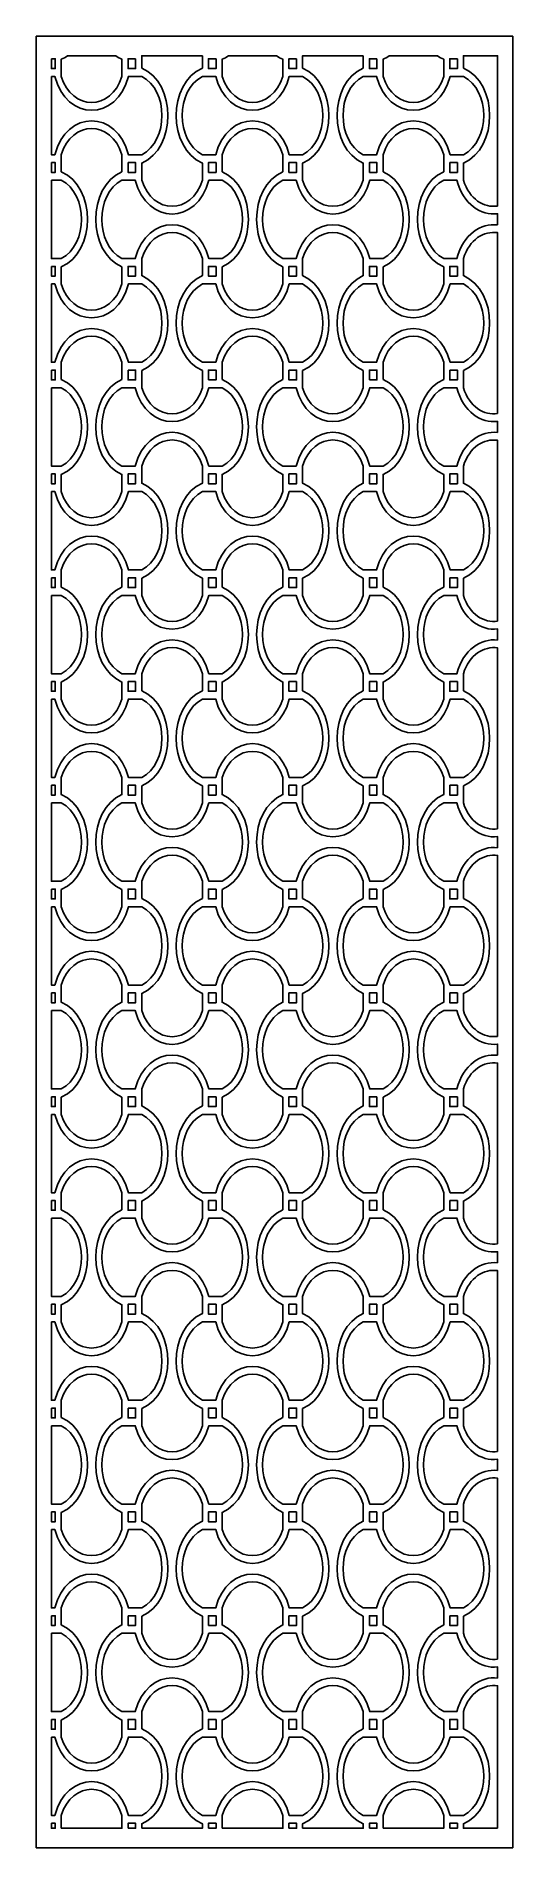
# Model space of a CAD drawing. Header units: centimetres. Extents: x -20.1 to -15.4, y -9 to 9.
import ezdxf

# ---------------------------------------------------------------- set-up
doc = ezdxf.new("R2010")
doc.units = ezdxf.units.CM
doc.header["$MEASUREMENT"] = 0
doc.layers.add('layer 1', color=7, linetype='Continuous')

msp = doc.modelspace()

# ---------------------------------------------------------------- linework, layer by layer
at = {"layer": 'layer 1', "color": 250}
for points, knots in [([(-20.08999, -9.00021), (-20.08999, -9.00021), (-20.08999, 9.00076), (-20.08999, 9.00076), (-20.08999, 9.00076), (-20.08999, 9.00076), (-15.35662, 9.00076), (-15.35662, 9.00076), (-15.35662, 9.00076), (-15.35662, 9.00076), (-15.35662, -9.00021), (-15.35662, -9.00021), (-15.35662, -9.00021), (-15.35662, -9.00021), (-20.08999, -9.00021), (-20.08999, -9.00021)], [0, 0, 0, 0, 0.2, 0.2, 0.2, 0.2, 0.4, 0.4, 0.4, 0.4, 0.6, 0.6, 0.6, 0.6, 1, 1, 1, 1]), ([(-19.93924, 8.77697), (-19.93924, 8.77697), (-19.93924, 8.67966), (-19.93924, 8.67966), (-19.93924, 8.67966), (-19.93924, 8.67966), (-19.90156, 8.67966), (-19.90156, 8.67966), (-19.90156, 8.67966), (-19.90156, 8.67966), (-19.90156, 8.77697), (-19.90156, 8.77697), (-19.90156, 8.77697), (-19.90156, 8.77697), (-19.93924, 8.77697), (-19.93924, 8.77697)], [0, 0, 0, 0, 0.2, 0.2, 0.2, 0.2, 0.4, 0.4, 0.4, 0.4, 0.6, 0.6, 0.6, 0.6, 1, 1, 1, 1]), ([(-19.30031, 8.80616), (-19.30031, 8.80616), (-19.77922, 8.80616), (-19.77922, 8.80616), (-19.77922, 8.80616), (-19.79849, 8.79291), (-19.81917, 8.7814), (-19.84126, 8.77192), (-19.84126, 8.77192), (-19.84126, 8.77192), (-19.84126, 8.60182), (-19.84126, 8.60182), (-19.84126, 8.60182), (-19.73314, 8.25568), (-19.3464, 8.25568), (-19.23828, 8.60182), (-19.23828, 8.60182), (-19.23828, 8.60182), (-19.23828, 8.60182), (-19.23828, 8.60182), (-19.23828, 8.60182), (-19.23828, 8.60182), (-19.23828, 8.77192), (-19.23828, 8.77192), (-19.23828, 8.77192), (-19.26037, 8.7814), (-19.28104, 8.79291), (-19.30031, 8.80616)], [0, 0, 0, 0, 0.125, 0.125, 0.125, 0.125, 0.25, 0.25, 0.25, 0.25, 0.375, 0.375, 0.375, 0.375, 0.5, 0.5, 0.5, 0.5, 0.625, 0.625, 0.625, 0.625, 0.75, 0.75, 0.75, 0.75, 1, 1, 1, 1]), ([(-19.10261, 8.77697), (-19.10261, 8.77697), (-19.10261, 8.67966), (-19.10261, 8.67966), (-19.10261, 8.67966), (-19.10261, 8.67966), (-19.17798, 8.67966), (-19.17798, 8.67966), (-19.17798, 8.67966), (-19.17798, 8.67966), (-19.17798, 8.77697), (-19.17798, 8.77697), (-19.17798, 8.77697), (-19.17798, 8.77697), (-19.10261, 8.77697), (-19.10261, 8.77697)], [0, 0, 0, 0, 0.2, 0.2, 0.2, 0.2, 0.4, 0.4, 0.4, 0.4, 0.6, 0.6, 0.6, 0.6, 1, 1, 1, 1]), ([(-18.43934, 8.80616), (-18.43934, 8.80616), (-19.04231, 8.80616), (-19.04231, 8.80616), (-19.04231, 8.80616), (-19.04231, 8.80616), (-19.04231, 8.68471), (-19.04231, 8.68471), (-19.04231, 8.68471), (-18.69512, 8.53571), (-18.69512, 7.88952), (-19.04231, 7.74051), (-19.04231, 7.74051), (-19.04231, 7.74051), (-19.04231, 7.57042), (-19.04231, 7.57042), (-19.04231, 7.57042), (-19.04231, 7.57042), (-19.04231, 7.57042), (-19.04231, 7.57042), (-19.04231, 7.57042), (-18.93419, 7.22427), (-18.54746, 7.22427), (-18.43934, 7.57042), (-18.43934, 7.57042), (-18.43934, 7.57042), (-18.43934, 7.74051), (-18.43934, 7.74051), (-18.43934, 7.74051), (-18.78654, 7.88952), (-18.78654, 8.53571), (-18.43934, 8.68471), (-18.43934, 8.68471), (-18.43934, 8.68471), (-18.43934, 8.80616), (-18.43934, 8.80616)], [0, 0, 0, 0, 0.1, 0.1, 0.1, 0.1, 0.2, 0.2, 0.2, 0.2, 0.3, 0.3, 0.3, 0.3, 0.4, 0.4, 0.4, 0.4, 0.5, 0.5, 0.5, 0.5, 0.6, 0.6, 0.6, 0.6, 0.7, 0.7, 0.7, 0.7, 0.8, 0.8, 0.8, 0.8, 1, 1, 1, 1]), ([(-18.30367, 8.77697), (-18.30367, 8.77697), (-18.37904, 8.77697), (-18.37904, 8.77697), (-18.37904, 8.77697), (-18.37904, 8.77697), (-18.37904, 8.67966), (-18.37904, 8.67966), (-18.37904, 8.67966), (-18.37904, 8.67966), (-18.30367, 8.67966), (-18.30367, 8.67966), (-18.30367, 8.67966), (-18.30367, 8.67966), (-18.30367, 8.77697), (-18.30367, 8.77697)], [0, 0, 0, 0, 0.2, 0.2, 0.2, 0.2, 0.4, 0.4, 0.4, 0.4, 0.6, 0.6, 0.6, 0.6, 1, 1, 1, 1]), ([(-17.70243, 8.80616), (-17.70243, 8.80616), (-18.18134, 8.80616), (-18.18134, 8.80616), (-18.18134, 8.80616), (-18.20061, 8.79291), (-18.22128, 8.7814), (-18.24337, 8.77192), (-18.24337, 8.77192), (-18.24337, 8.77192), (-18.24337, 8.60182), (-18.24337, 8.60182), (-18.24337, 8.60182), (-18.13525, 8.25568), (-17.74851, 8.25568), (-17.64039, 8.60182), (-17.64039, 8.60182), (-17.64039, 8.60182), (-17.64039, 8.60182), (-17.64039, 8.60182), (-17.64039, 8.60182), (-17.64039, 8.60182), (-17.64039, 8.77192), (-17.64039, 8.77192), (-17.64039, 8.77192), (-17.66248, 8.7814), (-17.68316, 8.79291), (-17.70243, 8.80616)], [0, 0, 0, 0, 0.125, 0.125, 0.125, 0.125, 0.25, 0.25, 0.25, 0.25, 0.375, 0.375, 0.375, 0.375, 0.5, 0.5, 0.5, 0.5, 0.625, 0.625, 0.625, 0.625, 0.75, 0.75, 0.75, 0.75, 1, 1, 1, 1]), ([(-17.50472, 8.77697), (-17.50472, 8.77697), (-17.50472, 8.67966), (-17.50472, 8.67966), (-17.50472, 8.67966), (-17.50472, 8.67966), (-17.5801, 8.67966), (-17.5801, 8.67966), (-17.5801, 8.67966), (-17.5801, 8.67966), (-17.5801, 8.77697), (-17.5801, 8.77697), (-17.5801, 8.77697), (-17.5801, 8.77697), (-17.50472, 8.77697), (-17.50472, 8.77697)], [0, 0, 0, 0, 0.2, 0.2, 0.2, 0.2, 0.4, 0.4, 0.4, 0.4, 0.6, 0.6, 0.6, 0.6, 1, 1, 1, 1]), ([(-16.84145, 8.80616), (-16.84145, 8.80616), (-17.44443, 8.80616), (-17.44443, 8.80616), (-17.44443, 8.80616), (-17.44443, 8.80616), (-17.44443, 8.68471), (-17.44443, 8.68471), (-17.44443, 8.68471), (-17.09723, 8.53571), (-17.09723, 7.88952), (-17.44443, 7.74051), (-17.44443, 7.74051), (-17.44443, 7.74051), (-17.44443, 7.57042), (-17.44443, 7.57042), (-17.44443, 7.57042), (-17.44443, 7.57042), (-17.44443, 7.57042), (-17.44443, 7.57042), (-17.44443, 7.57042), (-17.33631, 7.22427), (-16.94957, 7.22427), (-16.84145, 7.57042), (-16.84145, 7.57042), (-16.84145, 7.57042), (-16.84145, 7.74051), (-16.84145, 7.74051), (-16.84145, 7.74051), (-17.18865, 7.88952), (-17.18865, 8.53571), (-16.84145, 8.68471), (-16.84145, 8.68471), (-16.84145, 8.68471), (-16.84145, 8.80616), (-16.84145, 8.80616)], [0, 0, 0, 0, 0.1, 0.1, 0.1, 0.1, 0.2, 0.2, 0.2, 0.2, 0.3, 0.3, 0.3, 0.3, 0.4, 0.4, 0.4, 0.4, 0.5, 0.5, 0.5, 0.5, 0.6, 0.6, 0.6, 0.6, 0.7, 0.7, 0.7, 0.7, 0.8, 0.8, 0.8, 0.8, 1, 1, 1, 1]), ([(-16.70578, 8.77697), (-16.70578, 8.77697), (-16.78115, 8.77697), (-16.78115, 8.77697), (-16.78115, 8.77697), (-16.78115, 8.77697), (-16.78115, 8.67966), (-16.78115, 8.67966), (-16.78115, 8.67966), (-16.78115, 8.67966), (-16.70578, 8.67966), (-16.70578, 8.67966), (-16.70578, 8.67966), (-16.70578, 8.67966), (-16.70578, 8.77697), (-16.70578, 8.77697)], [0, 0, 0, 0, 0.2, 0.2, 0.2, 0.2, 0.4, 0.4, 0.4, 0.4, 0.6, 0.6, 0.6, 0.6, 1, 1, 1, 1]), ([(-16.10454, 8.80616), (-16.10454, 8.80616), (-16.58345, 8.80616), (-16.58345, 8.80616), (-16.58345, 8.80616), (-16.60272, 8.79291), (-16.62339, 8.7814), (-16.64548, 8.77192), (-16.64548, 8.77192), (-16.64548, 8.77192), (-16.64548, 8.60182), (-16.64548, 8.60182), (-16.64548, 8.60182), (-16.53736, 8.25568), (-16.15063, 8.25568), (-16.04251, 8.60182), (-16.04251, 8.60182), (-16.04251, 8.60182), (-16.04251, 8.60182), (-16.04251, 8.60182), (-16.04251, 8.60182), (-16.04251, 8.60182), (-16.04251, 8.77192), (-16.04251, 8.77192), (-16.04251, 8.77192), (-16.0646, 8.7814), (-16.08527, 8.79291), (-16.10454, 8.80616)], [0, 0, 0, 0, 0.125, 0.125, 0.125, 0.125, 0.25, 0.25, 0.25, 0.25, 0.375, 0.375, 0.375, 0.375, 0.5, 0.5, 0.5, 0.5, 0.625, 0.625, 0.625, 0.625, 0.75, 0.75, 0.75, 0.75, 1, 1, 1, 1]), ([(-15.90684, 8.77697), (-15.90684, 8.77697), (-15.90684, 8.67966), (-15.90684, 8.67966), (-15.90684, 8.67966), (-15.90684, 8.67966), (-15.98221, 8.67966), (-15.98221, 8.67966), (-15.98221, 8.67966), (-15.98221, 8.67966), (-15.98221, 8.77697), (-15.98221, 8.77697), (-15.98221, 8.77697), (-15.98221, 8.77697), (-15.90684, 8.77697), (-15.90684, 8.77697)], [0, 0, 0, 0, 0.2, 0.2, 0.2, 0.2, 0.4, 0.4, 0.4, 0.4, 0.6, 0.6, 0.6, 0.6, 1, 1, 1, 1]), ([(-15.50737, 7.31354), (-15.50737, 7.31354), (-15.50737, 8.80616), (-15.50737, 8.80616), (-15.50737, 8.80616), (-15.50737, 8.80616), (-15.84654, 8.80616), (-15.84654, 8.80616), (-15.84654, 8.80616), (-15.84654, 8.80616), (-15.84654, 8.68471), (-15.84654, 8.68471), (-15.84654, 8.68471), (-15.49934, 8.53571), (-15.49934, 7.88952), (-15.84654, 7.74051), (-15.84654, 7.74051), (-15.84654, 7.74051), (-15.84654, 7.57042), (-15.84654, 7.57042), (-15.84654, 7.57042), (-15.84654, 7.57042), (-15.84654, 7.57042), (-15.84654, 7.57042), (-15.84654, 7.57042), (-15.78698, 7.37973), (-15.64287, 7.29413), (-15.50737, 7.31354)], [0, 0, 0, 0, 0.125, 0.125, 0.125, 0.125, 0.25, 0.25, 0.25, 0.25, 0.375, 0.375, 0.375, 0.375, 0.5, 0.5, 0.5, 0.5, 0.625, 0.625, 0.625, 0.625, 0.75, 0.75, 0.75, 0.75, 1, 1, 1, 1]), ([(-19.93924, 8.60182), (-19.93924, 8.60182), (-19.93924, 7.8234), (-19.93924, 7.8234), (-19.93924, 7.8234), (-19.93924, 7.8234), (-19.90547, 7.8234), (-19.90547, 7.8234), (-19.90547, 7.8234), (-19.79004, 8.27162), (-19.2895, 8.27162), (-19.17407, 7.8234), (-19.17407, 7.8234), (-19.17407, 7.8234), (-19.04231, 7.8234), (-19.04231, 7.8234), (-19.04231, 7.8234), (-18.77419, 7.96298), (-18.77419, 8.46224), (-19.04231, 8.60182), (-19.04231, 8.60182), (-19.04231, 8.60182), (-19.17407, 8.60182), (-19.17407, 8.60182), (-19.17407, 8.60182), (-19.2895, 8.1536), (-19.79004, 8.1536), (-19.90547, 8.60182), (-19.90547, 8.60182), (-19.90547, 8.60182), (-19.93924, 8.60182), (-19.93924, 8.60182)], [0, 0, 0, 0, 0.11111111, 0.11111111, 0.11111111, 0.11111111, 0.22222222, 0.22222222, 0.22222222, 0.22222222, 0.33333333, 0.33333333, 0.33333333, 0.33333333, 0.44444444, 0.44444444, 0.44444444, 0.44444444, 0.55555556, 0.55555556, 0.55555556, 0.55555556, 0.66666667, 0.66666667, 0.66666667, 0.66666667, 0.77777778, 0.77777778, 0.77777778, 0.77777778, 1, 1, 1, 1]), ([(-18.43934, 7.8234), (-18.43934, 7.8234), (-18.30758, 7.8234), (-18.30758, 7.8234), (-18.30758, 7.8234), (-18.19216, 8.27162), (-17.69161, 8.27162), (-17.57619, 7.8234), (-17.57619, 7.8234), (-17.57619, 7.8234), (-17.44443, 7.8234), (-17.44443, 7.8234), (-17.44443, 7.8234), (-17.1763, 7.96298), (-17.1763, 8.46224), (-17.44443, 8.60182), (-17.44443, 8.60182), (-17.44443, 8.60182), (-17.57619, 8.60182), (-17.57619, 8.60182), (-17.57619, 8.60182), (-17.69161, 8.1536), (-18.19216, 8.1536), (-18.30758, 8.60182), (-18.30758, 8.60182), (-18.30758, 8.60182), (-18.43934, 8.60182), (-18.43934, 8.60182), (-18.43934, 8.60182), (-18.43934, 8.60182), (-18.43934, 8.60182), (-18.43934, 8.60182), (-18.43934, 8.60182), (-18.70746, 8.46224), (-18.70746, 7.96298), (-18.43934, 7.8234)], [0, 0, 0, 0, 0.1, 0.1, 0.1, 0.1, 0.2, 0.2, 0.2, 0.2, 0.3, 0.3, 0.3, 0.3, 0.4, 0.4, 0.4, 0.4, 0.5, 0.5, 0.5, 0.5, 0.6, 0.6, 0.6, 0.6, 0.7, 0.7, 0.7, 0.7, 0.8, 0.8, 0.8, 0.8, 1, 1, 1, 1]), ([(-16.84145, 7.8234), (-16.84145, 7.8234), (-16.70969, 7.8234), (-16.70969, 7.8234), (-16.70969, 7.8234), (-16.59427, 8.27162), (-16.09372, 8.27162), (-15.9783, 7.8234), (-15.9783, 7.8234), (-15.9783, 7.8234), (-15.84654, 7.8234), (-15.84654, 7.8234), (-15.84654, 7.8234), (-15.57841, 7.96298), (-15.57841, 8.46224), (-15.84654, 8.60182), (-15.84654, 8.60182), (-15.84654, 8.60182), (-15.9783, 8.60182), (-15.9783, 8.60182), (-15.9783, 8.60182), (-16.09372, 8.1536), (-16.59427, 8.1536), (-16.70969, 8.60182), (-16.70969, 8.60182), (-16.70969, 8.60182), (-16.84145, 8.60182), (-16.84145, 8.60182), (-16.84145, 8.60182), (-16.84145, 8.60182), (-16.84145, 8.60182), (-16.84145, 8.60182), (-16.84145, 8.60182), (-17.10958, 8.46224), (-17.10958, 7.96298), (-16.84145, 7.8234)], [0, 0, 0, 0, 0.1, 0.1, 0.1, 0.1, 0.2, 0.2, 0.2, 0.2, 0.3, 0.3, 0.3, 0.3, 0.4, 0.4, 0.4, 0.4, 0.5, 0.5, 0.5, 0.5, 0.6, 0.6, 0.6, 0.6, 0.7, 0.7, 0.7, 0.7, 0.8, 0.8, 0.8, 0.8, 1, 1, 1, 1]), ([(-19.84126, 7.8234), (-19.84126, 7.8234), (-19.84126, 7.65331), (-19.84126, 7.65331), (-19.84126, 7.65331), (-19.49406, 7.5043), (-19.49406, 6.85811), (-19.84126, 6.7091), (-19.84126, 6.7091), (-19.84126, 6.7091), (-19.84126, 6.53901), (-19.84126, 6.53901), (-19.84126, 6.53901), (-19.73314, 6.19287), (-19.3464, 6.19287), (-19.23828, 6.53901), (-19.23828, 6.53901), (-19.23828, 6.53901), (-19.23828, 6.53901), (-19.23828, 6.53901), (-19.23828, 6.53901), (-19.23828, 6.53901), (-19.23828, 6.7091), (-19.23828, 6.7091), (-19.23828, 6.7091), (-19.58548, 6.85811), (-19.58548, 7.5043), (-19.23828, 7.65331), (-19.23828, 7.65331), (-19.23828, 7.65331), (-19.23828, 7.8234), (-19.23828, 7.8234), (-19.23828, 7.8234), (-19.3464, 8.16954), (-19.73314, 8.16954), (-19.84126, 7.8234)], [0, 0, 0, 0, 0.1, 0.1, 0.1, 0.1, 0.2, 0.2, 0.2, 0.2, 0.3, 0.3, 0.3, 0.3, 0.4, 0.4, 0.4, 0.4, 0.5, 0.5, 0.5, 0.5, 0.6, 0.6, 0.6, 0.6, 0.7, 0.7, 0.7, 0.7, 0.8, 0.8, 0.8, 0.8, 1, 1, 1, 1]), ([(-18.24337, 7.8234), (-18.24337, 7.8234), (-18.24337, 7.65331), (-18.24337, 7.65331), (-18.24337, 7.65331), (-17.89617, 7.5043), (-17.89617, 6.85811), (-18.24337, 6.7091), (-18.24337, 6.7091), (-18.24337, 6.7091), (-18.24337, 6.53901), (-18.24337, 6.53901), (-18.24337, 6.53901), (-18.13525, 6.19287), (-17.74851, 6.19287), (-17.64039, 6.53901), (-17.64039, 6.53901), (-17.64039, 6.53901), (-17.64039, 6.53901), (-17.64039, 6.53901), (-17.64039, 6.53901), (-17.64039, 6.53901), (-17.64039, 6.7091), (-17.64039, 6.7091), (-17.64039, 6.7091), (-17.98759, 6.85811), (-17.98759, 7.5043), (-17.64039, 7.65331), (-17.64039, 7.65331), (-17.64039, 7.65331), (-17.64039, 7.8234), (-17.64039, 7.8234), (-17.64039, 7.8234), (-17.74851, 8.16954), (-18.13525, 8.16954), (-18.24337, 7.8234)], [0, 0, 0, 0, 0.1, 0.1, 0.1, 0.1, 0.2, 0.2, 0.2, 0.2, 0.3, 0.3, 0.3, 0.3, 0.4, 0.4, 0.4, 0.4, 0.5, 0.5, 0.5, 0.5, 0.6, 0.6, 0.6, 0.6, 0.7, 0.7, 0.7, 0.7, 0.8, 0.8, 0.8, 0.8, 1, 1, 1, 1]), ([(-16.64548, 7.8234), (-16.64548, 7.8234), (-16.64548, 7.65331), (-16.64548, 7.65331), (-16.64548, 7.65331), (-16.29829, 7.5043), (-16.29829, 6.85811), (-16.64548, 6.7091), (-16.64548, 6.7091), (-16.64548, 6.7091), (-16.64548, 6.53901), (-16.64548, 6.53901), (-16.64548, 6.53901), (-16.53736, 6.19287), (-16.15063, 6.19287), (-16.04251, 6.53901), (-16.04251, 6.53901), (-16.04251, 6.53901), (-16.04251, 6.53901), (-16.04251, 6.53901), (-16.04251, 6.53901), (-16.04251, 6.53901), (-16.04251, 6.7091), (-16.04251, 6.7091), (-16.04251, 6.7091), (-16.38971, 6.85811), (-16.38971, 7.5043), (-16.04251, 7.65331), (-16.04251, 7.65331), (-16.04251, 7.65331), (-16.04251, 7.8234), (-16.04251, 7.8234), (-16.04251, 7.8234), (-16.15063, 8.16954), (-16.53736, 8.16954), (-16.64548, 7.8234)], [0, 0, 0, 0, 0.1, 0.1, 0.1, 0.1, 0.2, 0.2, 0.2, 0.2, 0.3, 0.3, 0.3, 0.3, 0.4, 0.4, 0.4, 0.4, 0.5, 0.5, 0.5, 0.5, 0.6, 0.6, 0.6, 0.6, 0.7, 0.7, 0.7, 0.7, 0.8, 0.8, 0.8, 0.8, 1, 1, 1, 1]), ([(-19.93924, 7.74556), (-19.93924, 7.74556), (-19.93924, 7.64826), (-19.93924, 7.64826), (-19.93924, 7.64826), (-19.93924, 7.64826), (-19.90156, 7.64826), (-19.90156, 7.64826), (-19.90156, 7.64826), (-19.90156, 7.64826), (-19.90156, 7.74556), (-19.90156, 7.74556), (-19.90156, 7.74556), (-19.90156, 7.74556), (-19.93924, 7.74556), (-19.93924, 7.74556)], [0, 0, 0, 0, 0.2, 0.2, 0.2, 0.2, 0.4, 0.4, 0.4, 0.4, 0.6, 0.6, 0.6, 0.6, 1, 1, 1, 1]), ([(-19.17798, 7.74556), (-19.17798, 7.74556), (-19.17798, 7.64826), (-19.17798, 7.64826), (-19.17798, 7.64826), (-19.17798, 7.64826), (-19.10261, 7.64826), (-19.10261, 7.64826), (-19.10261, 7.64826), (-19.10261, 7.64826), (-19.10261, 7.74556), (-19.10261, 7.74556), (-19.10261, 7.74556), (-19.10261, 7.74556), (-19.17798, 7.74556), (-19.17798, 7.74556)], [0, 0, 0, 0, 0.2, 0.2, 0.2, 0.2, 0.4, 0.4, 0.4, 0.4, 0.6, 0.6, 0.6, 0.6, 1, 1, 1, 1]), ([(-18.37904, 7.64826), (-18.37904, 7.64826), (-18.37904, 7.74556), (-18.37904, 7.74556), (-18.37904, 7.74556), (-18.37904, 7.74556), (-18.30367, 7.74556), (-18.30367, 7.74556), (-18.30367, 7.74556), (-18.30367, 7.74556), (-18.30367, 7.64826), (-18.30367, 7.64826), (-18.30367, 7.64826), (-18.30367, 7.64826), (-18.37904, 7.64826), (-18.37904, 7.64826)], [0, 0, 0, 0, 0.2, 0.2, 0.2, 0.2, 0.4, 0.4, 0.4, 0.4, 0.6, 0.6, 0.6, 0.6, 1, 1, 1, 1]), ([(-17.5801, 7.74556), (-17.5801, 7.74556), (-17.5801, 7.64826), (-17.5801, 7.64826), (-17.5801, 7.64826), (-17.5801, 7.64826), (-17.50472, 7.64826), (-17.50472, 7.64826), (-17.50472, 7.64826), (-17.50472, 7.64826), (-17.50472, 7.74556), (-17.50472, 7.74556), (-17.50472, 7.74556), (-17.50472, 7.74556), (-17.5801, 7.74556), (-17.5801, 7.74556)], [0, 0, 0, 0, 0.2, 0.2, 0.2, 0.2, 0.4, 0.4, 0.4, 0.4, 0.6, 0.6, 0.6, 0.6, 1, 1, 1, 1]), ([(-16.78115, 7.64826), (-16.78115, 7.64826), (-16.78115, 7.74556), (-16.78115, 7.74556), (-16.78115, 7.74556), (-16.78115, 7.74556), (-16.70578, 7.74556), (-16.70578, 7.74556), (-16.70578, 7.74556), (-16.70578, 7.74556), (-16.70578, 7.64826), (-16.70578, 7.64826), (-16.70578, 7.64826), (-16.70578, 7.64826), (-16.78115, 7.64826), (-16.78115, 7.64826)], [0, 0, 0, 0, 0.2, 0.2, 0.2, 0.2, 0.4, 0.4, 0.4, 0.4, 0.6, 0.6, 0.6, 0.6, 1, 1, 1, 1]), ([(-15.98221, 7.74556), (-15.98221, 7.74556), (-15.98221, 7.64826), (-15.98221, 7.64826), (-15.98221, 7.64826), (-15.98221, 7.64826), (-15.90684, 7.64826), (-15.90684, 7.64826), (-15.90684, 7.64826), (-15.90684, 7.64826), (-15.90684, 7.74556), (-15.90684, 7.74556), (-15.90684, 7.74556), (-15.90684, 7.74556), (-15.98221, 7.74556), (-15.98221, 7.74556)], [0, 0, 0, 0, 0.2, 0.2, 0.2, 0.2, 0.4, 0.4, 0.4, 0.4, 0.6, 0.6, 0.6, 0.6, 1, 1, 1, 1]), ([(-19.93924, 7.57042), (-19.93924, 7.57042), (-19.93924, 6.79199), (-19.93924, 6.79199), (-19.93924, 6.79199), (-19.93924, 6.79199), (-19.84126, 6.79199), (-19.84126, 6.79199), (-19.84126, 6.79199), (-19.57313, 6.93157), (-19.57313, 7.43084), (-19.84126, 7.57042), (-19.84126, 7.57042), (-19.84126, 7.57042), (-19.93924, 7.57042), (-19.93924, 7.57042)], [0, 0, 0, 0, 0.2, 0.2, 0.2, 0.2, 0.4, 0.4, 0.4, 0.4, 0.6, 0.6, 0.6, 0.6, 1, 1, 1, 1]), ([(-18.24337, 7.57042), (-18.24337, 7.57042), (-18.37513, 7.57042), (-18.37513, 7.57042), (-18.37513, 7.57042), (-18.49055, 7.12219), (-18.9911, 7.12219), (-19.10652, 7.57042), (-19.10652, 7.57042), (-19.10652, 7.57042), (-19.23828, 7.57042), (-19.23828, 7.57042), (-19.23828, 7.57042), (-19.50641, 7.43084), (-19.50641, 6.93157), (-19.23828, 6.79199), (-19.23828, 6.79199), (-19.23828, 6.79199), (-19.23828, 6.79199), (-19.23828, 6.79199), (-19.23828, 6.79199), (-19.23828, 6.79199), (-19.10652, 6.79199), (-19.10652, 6.79199), (-19.10652, 6.79199), (-18.9911, 7.24021), (-18.49055, 7.24021), (-18.37513, 6.79199), (-18.37513, 6.79199), (-18.37513, 6.79199), (-18.24337, 6.79199), (-18.24337, 6.79199), (-18.24337, 6.79199), (-17.97525, 6.93157), (-17.97525, 7.43084), (-18.24337, 7.57042)], [0, 0, 0, 0, 0.1, 0.1, 0.1, 0.1, 0.2, 0.2, 0.2, 0.2, 0.3, 0.3, 0.3, 0.3, 0.4, 0.4, 0.4, 0.4, 0.5, 0.5, 0.5, 0.5, 0.6, 0.6, 0.6, 0.6, 0.7, 0.7, 0.7, 0.7, 0.8, 0.8, 0.8, 0.8, 1, 1, 1, 1]), ([(-16.64548, 7.57042), (-16.64548, 7.57042), (-16.77724, 7.57042), (-16.77724, 7.57042), (-16.77724, 7.57042), (-16.89266, 7.12219), (-17.39321, 7.12219), (-17.50864, 7.57042), (-17.50864, 7.57042), (-17.50864, 7.57042), (-17.64039, 7.57042), (-17.64039, 7.57042), (-17.64039, 7.57042), (-17.90852, 7.43084), (-17.90852, 6.93157), (-17.64039, 6.79199), (-17.64039, 6.79199), (-17.64039, 6.79199), (-17.64039, 6.79199), (-17.64039, 6.79199), (-17.64039, 6.79199), (-17.64039, 6.79199), (-17.50864, 6.79199), (-17.50864, 6.79199), (-17.50864, 6.79199), (-17.39321, 7.24021), (-16.89267, 7.24021), (-16.77724, 6.79199), (-16.77724, 6.79199), (-16.77724, 6.79199), (-16.64548, 6.79199), (-16.64548, 6.79199), (-16.64548, 6.79199), (-16.37736, 6.93157), (-16.37736, 7.43084), (-16.64548, 7.57042)], [0, 0, 0, 0, 0.1, 0.1, 0.1, 0.1, 0.2, 0.2, 0.2, 0.2, 0.3, 0.3, 0.3, 0.3, 0.4, 0.4, 0.4, 0.4, 0.5, 0.5, 0.5, 0.5, 0.6, 0.6, 0.6, 0.6, 0.7, 0.7, 0.7, 0.7, 0.8, 0.8, 0.8, 0.8, 1, 1, 1, 1]), ([(-15.50737, 7.12584), (-15.50737, 7.12584), (-15.50737, 7.23657), (-15.50737, 7.23657), (-15.50737, 7.23657), (-15.67324, 7.21674), (-15.84832, 7.328), (-15.91075, 7.57042), (-15.91075, 7.57042), (-15.91075, 7.57042), (-16.04251, 7.57042), (-16.04251, 7.57042), (-16.04251, 7.57042), (-16.31063, 7.43084), (-16.31063, 6.93157), (-16.04251, 6.79199), (-16.04251, 6.79199), (-16.04251, 6.79199), (-16.04251, 6.79199), (-16.04251, 6.79199), (-16.04251, 6.79199), (-16.04251, 6.79199), (-15.91075, 6.79199), (-15.91075, 6.79199), (-15.91075, 6.79199), (-15.84832, 7.03442), (-15.67324, 7.14567), (-15.50737, 7.12584)], [0, 0, 0, 0, 0.125, 0.125, 0.125, 0.125, 0.25, 0.25, 0.25, 0.25, 0.375, 0.375, 0.375, 0.375, 0.5, 0.5, 0.5, 0.5, 0.625, 0.625, 0.625, 0.625, 0.75, 0.75, 0.75, 0.75, 1, 1, 1, 1]), ([(-18.43934, 5.5076), (-18.43934, 5.5076), (-18.43934, 5.6777), (-18.43934, 5.6777), (-18.43934, 5.6777), (-18.78654, 5.8267), (-18.78654, 6.47289), (-18.43934, 6.6219), (-18.43934, 6.6219), (-18.43934, 6.6219), (-18.43934, 6.79199), (-18.43934, 6.79199), (-18.43934, 6.79199), (-18.54746, 7.13813), (-18.93419, 7.13814), (-19.04231, 6.79199), (-19.04231, 6.79199), (-19.04231, 6.79199), (-19.04231, 6.6219), (-19.04231, 6.6219), (-19.04231, 6.6219), (-18.69512, 6.47289), (-18.69512, 5.8267), (-19.04231, 5.6777), (-19.04231, 5.6777), (-19.04231, 5.6777), (-19.04231, 5.5076), (-19.04231, 5.5076), (-19.04231, 5.5076), (-19.04231, 5.5076), (-19.04231, 5.5076), (-19.04231, 5.5076), (-19.04231, 5.5076), (-18.93419, 5.16146), (-18.54746, 5.16146), (-18.43934, 5.5076)], [0, 0, 0, 0, 0.1, 0.1, 0.1, 0.1, 0.2, 0.2, 0.2, 0.2, 0.3, 0.3, 0.3, 0.3, 0.4, 0.4, 0.4, 0.4, 0.5, 0.5, 0.5, 0.5, 0.6, 0.6, 0.6, 0.6, 0.7, 0.7, 0.7, 0.7, 0.8, 0.8, 0.8, 0.8, 1, 1, 1, 1]), ([(-16.84145, 5.5076), (-16.84145, 5.5076), (-16.84145, 5.6777), (-16.84145, 5.6777), (-16.84145, 5.6777), (-17.18865, 5.8267), (-17.18865, 6.47289), (-16.84145, 6.6219), (-16.84145, 6.6219), (-16.84145, 6.6219), (-16.84145, 6.79199), (-16.84145, 6.79199), (-16.84145, 6.79199), (-16.94957, 7.13813), (-17.33631, 7.13814), (-17.44443, 6.79199), (-17.44443, 6.79199), (-17.44443, 6.79199), (-17.44443, 6.6219), (-17.44443, 6.6219), (-17.44443, 6.6219), (-17.09723, 6.47289), (-17.09723, 5.8267), (-17.44443, 5.6777), (-17.44443, 5.6777), (-17.44443, 5.6777), (-17.44443, 5.5076), (-17.44443, 5.5076), (-17.44443, 5.5076), (-17.44443, 5.5076), (-17.44443, 5.5076), (-17.44443, 5.5076), (-17.44443, 5.5076), (-17.33631, 5.16146), (-16.94957, 5.16146), (-16.84145, 5.5076)], [0, 0, 0, 0, 0.1, 0.1, 0.1, 0.1, 0.2, 0.2, 0.2, 0.2, 0.3, 0.3, 0.3, 0.3, 0.4, 0.4, 0.4, 0.4, 0.5, 0.5, 0.5, 0.5, 0.6, 0.6, 0.6, 0.6, 0.7, 0.7, 0.7, 0.7, 0.8, 0.8, 0.8, 0.8, 1, 1, 1, 1]), ([(-15.50737, 5.25073), (-15.50737, 5.25073), (-15.50737, 7.04886), (-15.50737, 7.04886), (-15.50737, 7.04886), (-15.64287, 7.06828), (-15.78698, 6.98268), (-15.84654, 6.79199), (-15.84654, 6.79199), (-15.84654, 6.79199), (-15.84654, 6.6219), (-15.84654, 6.6219), (-15.84654, 6.6219), (-15.49934, 6.47289), (-15.49934, 5.8267), (-15.84654, 5.6777), (-15.84654, 5.6777), (-15.84654, 5.6777), (-15.84654, 5.5076), (-15.84654, 5.5076), (-15.84654, 5.5076), (-15.84654, 5.5076), (-15.84654, 5.5076), (-15.84654, 5.5076), (-15.84654, 5.5076), (-15.78698, 5.31692), (-15.64287, 5.23131), (-15.50737, 5.25073)], [0, 0, 0, 0, 0.125, 0.125, 0.125, 0.125, 0.25, 0.25, 0.25, 0.25, 0.375, 0.375, 0.375, 0.375, 0.5, 0.5, 0.5, 0.5, 0.625, 0.625, 0.625, 0.625, 0.75, 0.75, 0.75, 0.75, 1, 1, 1, 1]), ([(-19.93924, 6.71415), (-19.93924, 6.71415), (-19.93924, 6.61685), (-19.93924, 6.61685), (-19.93924, 6.61685), (-19.93924, 6.61685), (-19.90156, 6.61685), (-19.90156, 6.61685), (-19.90156, 6.61685), (-19.90156, 6.61685), (-19.90156, 6.71415), (-19.90156, 6.71415), (-19.90156, 6.71415), (-19.90156, 6.71415), (-19.93924, 6.71415), (-19.93924, 6.71415)], [0, 0, 0, 0, 0.2, 0.2, 0.2, 0.2, 0.4, 0.4, 0.4, 0.4, 0.6, 0.6, 0.6, 0.6, 1, 1, 1, 1]), ([(-19.10261, 6.71415), (-19.10261, 6.71415), (-19.10261, 6.61685), (-19.10261, 6.61685), (-19.10261, 6.61685), (-19.10261, 6.61685), (-19.17798, 6.61685), (-19.17798, 6.61685), (-19.17798, 6.61685), (-19.17798, 6.61685), (-19.17798, 6.71415), (-19.17798, 6.71415), (-19.17798, 6.71415), (-19.17798, 6.71415), (-19.10261, 6.71415), (-19.10261, 6.71415)], [0, 0, 0, 0, 0.2, 0.2, 0.2, 0.2, 0.4, 0.4, 0.4, 0.4, 0.6, 0.6, 0.6, 0.6, 1, 1, 1, 1]), ([(-18.30367, 6.71415), (-18.30367, 6.71415), (-18.37904, 6.71415), (-18.37904, 6.71415), (-18.37904, 6.71415), (-18.37904, 6.71415), (-18.37904, 6.61685), (-18.37904, 6.61685), (-18.37904, 6.61685), (-18.37904, 6.61685), (-18.30367, 6.61685), (-18.30367, 6.61685), (-18.30367, 6.61685), (-18.30367, 6.61685), (-18.30367, 6.71415), (-18.30367, 6.71415)], [0, 0, 0, 0, 0.2, 0.2, 0.2, 0.2, 0.4, 0.4, 0.4, 0.4, 0.6, 0.6, 0.6, 0.6, 1, 1, 1, 1]), ([(-17.50472, 6.71415), (-17.50472, 6.71415), (-17.50472, 6.61685), (-17.50472, 6.61685), (-17.50472, 6.61685), (-17.50472, 6.61685), (-17.5801, 6.61685), (-17.5801, 6.61685), (-17.5801, 6.61685), (-17.5801, 6.61685), (-17.5801, 6.71415), (-17.5801, 6.71415), (-17.5801, 6.71415), (-17.5801, 6.71415), (-17.50472, 6.71415), (-17.50472, 6.71415)], [0, 0, 0, 0, 0.2, 0.2, 0.2, 0.2, 0.4, 0.4, 0.4, 0.4, 0.6, 0.6, 0.6, 0.6, 1, 1, 1, 1]), ([(-16.70578, 6.71415), (-16.70578, 6.71415), (-16.78115, 6.71415), (-16.78115, 6.71415), (-16.78115, 6.71415), (-16.78115, 6.71415), (-16.78115, 6.61685), (-16.78115, 6.61685), (-16.78115, 6.61685), (-16.78115, 6.61685), (-16.70578, 6.61685), (-16.70578, 6.61685), (-16.70578, 6.61685), (-16.70578, 6.61685), (-16.70578, 6.71415), (-16.70578, 6.71415)], [0, 0, 0, 0, 0.2, 0.2, 0.2, 0.2, 0.4, 0.4, 0.4, 0.4, 0.6, 0.6, 0.6, 0.6, 1, 1, 1, 1]), ([(-15.90684, 6.71415), (-15.90684, 6.71415), (-15.90684, 6.61685), (-15.90684, 6.61685), (-15.90684, 6.61685), (-15.90684, 6.61685), (-15.98221, 6.61685), (-15.98221, 6.61685), (-15.98221, 6.61685), (-15.98221, 6.61685), (-15.98221, 6.71415), (-15.98221, 6.71415), (-15.98221, 6.71415), (-15.98221, 6.71415), (-15.90684, 6.71415), (-15.90684, 6.71415)], [0, 0, 0, 0, 0.2, 0.2, 0.2, 0.2, 0.4, 0.4, 0.4, 0.4, 0.6, 0.6, 0.6, 0.6, 1, 1, 1, 1]), ([(-19.93924, 6.53901), (-19.93924, 6.53901), (-19.93924, 5.76059), (-19.93924, 5.76059), (-19.93924, 5.76059), (-19.93924, 5.76059), (-19.90547, 5.76059), (-19.90547, 5.76059), (-19.90547, 5.76059), (-19.79004, 6.20881), (-19.2895, 6.20881), (-19.17407, 5.76059), (-19.17407, 5.76059), (-19.17407, 5.76059), (-19.04231, 5.76059), (-19.04231, 5.76059), (-19.04231, 5.76059), (-18.77419, 5.90017), (-18.77419, 6.39943), (-19.04231, 6.53901), (-19.04231, 6.53901), (-19.04231, 6.53901), (-19.17407, 6.53901), (-19.17407, 6.53901), (-19.17407, 6.53901), (-19.2895, 6.09079), (-19.79004, 6.09079), (-19.90547, 6.53901), (-19.90547, 6.53901), (-19.90547, 6.53901), (-19.93924, 6.53901), (-19.93924, 6.53901)], [0, 0, 0, 0, 0.11111111, 0.11111111, 0.11111111, 0.11111111, 0.22222222, 0.22222222, 0.22222222, 0.22222222, 0.33333333, 0.33333333, 0.33333333, 0.33333333, 0.44444444, 0.44444444, 0.44444444, 0.44444444, 0.55555556, 0.55555556, 0.55555556, 0.55555556, 0.66666667, 0.66666667, 0.66666667, 0.66666667, 0.77777778, 0.77777778, 0.77777778, 0.77777778, 1, 1, 1, 1]), ([(-18.43934, 5.76059), (-18.43934, 5.76059), (-18.30758, 5.76059), (-18.30758, 5.76059), (-18.30758, 5.76059), (-18.19216, 6.20881), (-17.69161, 6.20881), (-17.57619, 5.76059), (-17.57619, 5.76059), (-17.57619, 5.76059), (-17.44443, 5.76059), (-17.44443, 5.76059), (-17.44443, 5.76059), (-17.1763, 5.90017), (-17.1763, 6.39943), (-17.44443, 6.53901), (-17.44443, 6.53901), (-17.44443, 6.53901), (-17.57619, 6.53901), (-17.57619, 6.53901), (-17.57619, 6.53901), (-17.69161, 6.09079), (-18.19216, 6.09079), (-18.30758, 6.53901), (-18.30758, 6.53901), (-18.30758, 6.53901), (-18.43934, 6.53901), (-18.43934, 6.53901), (-18.43934, 6.53901), (-18.43934, 6.53901), (-18.43934, 6.53901), (-18.43934, 6.53901), (-18.43934, 6.53901), (-18.70746, 6.39943), (-18.70746, 5.90017), (-18.43934, 5.76059)], [0, 0, 0, 0, 0.1, 0.1, 0.1, 0.1, 0.2, 0.2, 0.2, 0.2, 0.3, 0.3, 0.3, 0.3, 0.4, 0.4, 0.4, 0.4, 0.5, 0.5, 0.5, 0.5, 0.6, 0.6, 0.6, 0.6, 0.7, 0.7, 0.7, 0.7, 0.8, 0.8, 0.8, 0.8, 1, 1, 1, 1]), ([(-16.84145, 5.76059), (-16.84145, 5.76059), (-16.70969, 5.76059), (-16.70969, 5.76059), (-16.70969, 5.76059), (-16.59427, 6.20881), (-16.09372, 6.20881), (-15.9783, 5.76059), (-15.9783, 5.76059), (-15.9783, 5.76059), (-15.84654, 5.76059), (-15.84654, 5.76059), (-15.84654, 5.76059), (-15.57841, 5.90017), (-15.57841, 6.39943), (-15.84654, 6.53901), (-15.84654, 6.53901), (-15.84654, 6.53901), (-15.9783, 6.53901), (-15.9783, 6.53901), (-15.9783, 6.53901), (-16.09372, 6.09079), (-16.59427, 6.09079), (-16.70969, 6.53901), (-16.70969, 6.53901), (-16.70969, 6.53901), (-16.84145, 6.53901), (-16.84145, 6.53901), (-16.84145, 6.53901), (-16.84145, 6.53901), (-16.84145, 6.53901), (-16.84145, 6.53901), (-16.84145, 6.53901), (-17.10958, 6.39943), (-17.10958, 5.90017), (-16.84145, 5.76059)], [0, 0, 0, 0, 0.1, 0.1, 0.1, 0.1, 0.2, 0.2, 0.2, 0.2, 0.3, 0.3, 0.3, 0.3, 0.4, 0.4, 0.4, 0.4, 0.5, 0.5, 0.5, 0.5, 0.6, 0.6, 0.6, 0.6, 0.7, 0.7, 0.7, 0.7, 0.8, 0.8, 0.8, 0.8, 1, 1, 1, 1]), ([(-19.84126, 5.76059), (-19.84126, 5.76059), (-19.84126, 5.59049), (-19.84126, 5.59049), (-19.84126, 5.59049), (-19.49406, 5.44148), (-19.49406, 4.79529), (-19.84126, 4.64629), (-19.84126, 4.64629), (-19.84126, 4.64629), (-19.84126, 4.47619), (-19.84126, 4.47619), (-19.84126, 4.47619), (-19.73314, 4.13005), (-19.3464, 4.13005), (-19.23828, 4.47619), (-19.23828, 4.47619), (-19.23828, 4.47619), (-19.23828, 4.47619), (-19.23828, 4.47619), (-19.23828, 4.47619), (-19.23828, 4.47619), (-19.23828, 4.64629), (-19.23828, 4.64629), (-19.23828, 4.64629), (-19.58548, 4.79529), (-19.58548, 5.44148), (-19.23828, 5.59049), (-19.23828, 5.59049), (-19.23828, 5.59049), (-19.23828, 5.76059), (-19.23828, 5.76059), (-19.23828, 5.76059), (-19.3464, 6.10673), (-19.73314, 6.10673), (-19.84126, 5.76059)], [0, 0, 0, 0, 0.1, 0.1, 0.1, 0.1, 0.2, 0.2, 0.2, 0.2, 0.3, 0.3, 0.3, 0.3, 0.4, 0.4, 0.4, 0.4, 0.5, 0.5, 0.5, 0.5, 0.6, 0.6, 0.6, 0.6, 0.7, 0.7, 0.7, 0.7, 0.8, 0.8, 0.8, 0.8, 1, 1, 1, 1]), ([(-18.24337, 5.76059), (-18.24337, 5.76059), (-18.24337, 5.59049), (-18.24337, 5.59049), (-18.24337, 5.59049), (-17.89617, 5.44148), (-17.89617, 4.79529), (-18.24337, 4.64629), (-18.24337, 4.64629), (-18.24337, 4.64629), (-18.24337, 4.47619), (-18.24337, 4.47619), (-18.24337, 4.47619), (-18.13525, 4.13005), (-17.74851, 4.13005), (-17.64039, 4.47619), (-17.64039, 4.47619), (-17.64039, 4.47619), (-17.64039, 4.47619), (-17.64039, 4.47619), (-17.64039, 4.47619), (-17.64039, 4.47619), (-17.64039, 4.64629), (-17.64039, 4.64629), (-17.64039, 4.64629), (-17.98759, 4.79529), (-17.98759, 5.44148), (-17.64039, 5.59049), (-17.64039, 5.59049), (-17.64039, 5.59049), (-17.64039, 5.76059), (-17.64039, 5.76059), (-17.64039, 5.76059), (-17.74851, 6.10673), (-18.13525, 6.10673), (-18.24337, 5.76059)], [0, 0, 0, 0, 0.1, 0.1, 0.1, 0.1, 0.2, 0.2, 0.2, 0.2, 0.3, 0.3, 0.3, 0.3, 0.4, 0.4, 0.4, 0.4, 0.5, 0.5, 0.5, 0.5, 0.6, 0.6, 0.6, 0.6, 0.7, 0.7, 0.7, 0.7, 0.8, 0.8, 0.8, 0.8, 1, 1, 1, 1]), ([(-16.64548, 5.76059), (-16.64548, 5.76059), (-16.64548, 5.59049), (-16.64548, 5.59049), (-16.64548, 5.59049), (-16.29829, 5.44148), (-16.29829, 4.79529), (-16.64548, 4.64629), (-16.64548, 4.64629), (-16.64548, 4.64629), (-16.64548, 4.47619), (-16.64548, 4.47619), (-16.64548, 4.47619), (-16.53736, 4.13005), (-16.15063, 4.13005), (-16.04251, 4.47619), (-16.04251, 4.47619), (-16.04251, 4.47619), (-16.04251, 4.47619), (-16.04251, 4.47619), (-16.04251, 4.47619), (-16.04251, 4.47619), (-16.04251, 4.64629), (-16.04251, 4.64629), (-16.04251, 4.64629), (-16.38971, 4.79529), (-16.38971, 5.44148), (-16.04251, 5.59049), (-16.04251, 5.59049), (-16.04251, 5.59049), (-16.04251, 5.76059), (-16.04251, 5.76059), (-16.04251, 5.76059), (-16.15063, 6.10673), (-16.53736, 6.10673), (-16.64548, 5.76059)], [0, 0, 0, 0, 0.1, 0.1, 0.1, 0.1, 0.2, 0.2, 0.2, 0.2, 0.3, 0.3, 0.3, 0.3, 0.4, 0.4, 0.4, 0.4, 0.5, 0.5, 0.5, 0.5, 0.6, 0.6, 0.6, 0.6, 0.7, 0.7, 0.7, 0.7, 0.8, 0.8, 0.8, 0.8, 1, 1, 1, 1]), ([(-19.93924, 5.68274), (-19.93924, 5.68274), (-19.93924, 5.58544), (-19.93924, 5.58544), (-19.93924, 5.58544), (-19.93924, 5.58544), (-19.90156, 5.58544), (-19.90156, 5.58544), (-19.90156, 5.58544), (-19.90156, 5.58544), (-19.90156, 5.68274), (-19.90156, 5.68274), (-19.90156, 5.68274), (-19.90156, 5.68274), (-19.93924, 5.68274), (-19.93924, 5.68274)], [0, 0, 0, 0, 0.2, 0.2, 0.2, 0.2, 0.4, 0.4, 0.4, 0.4, 0.6, 0.6, 0.6, 0.6, 1, 1, 1, 1]), ([(-19.17798, 5.68274), (-19.17798, 5.68274), (-19.17798, 5.58544), (-19.17798, 5.58544), (-19.17798, 5.58544), (-19.17798, 5.58544), (-19.10261, 5.58544), (-19.10261, 5.58544), (-19.10261, 5.58544), (-19.10261, 5.58544), (-19.10261, 5.68274), (-19.10261, 5.68274), (-19.10261, 5.68274), (-19.10261, 5.68274), (-19.17798, 5.68274), (-19.17798, 5.68274)], [0, 0, 0, 0, 0.2, 0.2, 0.2, 0.2, 0.4, 0.4, 0.4, 0.4, 0.6, 0.6, 0.6, 0.6, 1, 1, 1, 1]), ([(-18.37904, 5.58544), (-18.37904, 5.58544), (-18.37904, 5.68274), (-18.37904, 5.68274), (-18.37904, 5.68274), (-18.37904, 5.68274), (-18.30367, 5.68274), (-18.30367, 5.68274), (-18.30367, 5.68274), (-18.30367, 5.68274), (-18.30367, 5.58544), (-18.30367, 5.58544), (-18.30367, 5.58544), (-18.30367, 5.58544), (-18.37904, 5.58544), (-18.37904, 5.58544)], [0, 0, 0, 0, 0.2, 0.2, 0.2, 0.2, 0.4, 0.4, 0.4, 0.4, 0.6, 0.6, 0.6, 0.6, 1, 1, 1, 1]), ([(-17.5801, 5.68274), (-17.5801, 5.68274), (-17.5801, 5.58544), (-17.5801, 5.58544), (-17.5801, 5.58544), (-17.5801, 5.58544), (-17.50472, 5.58544), (-17.50472, 5.58544), (-17.50472, 5.58544), (-17.50472, 5.58544), (-17.50472, 5.68274), (-17.50472, 5.68274), (-17.50472, 5.68274), (-17.50472, 5.68274), (-17.5801, 5.68274), (-17.5801, 5.68274)], [0, 0, 0, 0, 0.2, 0.2, 0.2, 0.2, 0.4, 0.4, 0.4, 0.4, 0.6, 0.6, 0.6, 0.6, 1, 1, 1, 1]), ([(-16.78115, 5.58544), (-16.78115, 5.58544), (-16.78115, 5.68274), (-16.78115, 5.68274), (-16.78115, 5.68274), (-16.78115, 5.68274), (-16.70578, 5.68274), (-16.70578, 5.68274), (-16.70578, 5.68274), (-16.70578, 5.68274), (-16.70578, 5.58544), (-16.70578, 5.58544), (-16.70578, 5.58544), (-16.70578, 5.58544), (-16.78115, 5.58544), (-16.78115, 5.58544)], [0, 0, 0, 0, 0.2, 0.2, 0.2, 0.2, 0.4, 0.4, 0.4, 0.4, 0.6, 0.6, 0.6, 0.6, 1, 1, 1, 1]), ([(-15.98221, 5.68274), (-15.98221, 5.68274), (-15.98221, 5.58544), (-15.98221, 5.58544), (-15.98221, 5.58544), (-15.98221, 5.58544), (-15.90684, 5.58544), (-15.90684, 5.58544), (-15.90684, 5.58544), (-15.90684, 5.58544), (-15.90684, 5.68274), (-15.90684, 5.68274), (-15.90684, 5.68274), (-15.90684, 5.68274), (-15.98221, 5.68274), (-15.98221, 5.68274)], [0, 0, 0, 0, 0.2, 0.2, 0.2, 0.2, 0.4, 0.4, 0.4, 0.4, 0.6, 0.6, 0.6, 0.6, 1, 1, 1, 1]), ([(-19.93924, 5.5076), (-19.93924, 5.5076), (-19.93924, 4.72918), (-19.93924, 4.72918), (-19.93924, 4.72918), (-19.93924, 4.72918), (-19.84126, 4.72918), (-19.84126, 4.72918), (-19.84126, 4.72918), (-19.57313, 4.86876), (-19.57313, 5.36802), (-19.84126, 5.5076), (-19.84126, 5.5076), (-19.84126, 5.5076), (-19.93924, 5.5076), (-19.93924, 5.5076)], [0, 0, 0, 0, 0.2, 0.2, 0.2, 0.2, 0.4, 0.4, 0.4, 0.4, 0.6, 0.6, 0.6, 0.6, 1, 1, 1, 1]), ([(-18.24337, 5.5076), (-18.24337, 5.5076), (-18.37513, 5.5076), (-18.37513, 5.5076), (-18.37513, 5.5076), (-18.49055, 5.05938), (-18.9911, 5.05938), (-19.10652, 5.5076), (-19.10652, 5.5076), (-19.10652, 5.5076), (-19.23828, 5.5076), (-19.23828, 5.5076), (-19.23828, 5.5076), (-19.50641, 5.36802), (-19.50641, 4.86876), (-19.23828, 4.72918), (-19.23828, 4.72918), (-19.23828, 4.72918), (-19.23828, 4.72918), (-19.23828, 4.72918), (-19.23828, 4.72918), (-19.23828, 4.72918), (-19.10652, 4.72918), (-19.10652, 4.72918), (-19.10652, 4.72918), (-18.9911, 5.1774), (-18.49055, 5.1774), (-18.37513, 4.72918), (-18.37513, 4.72918), (-18.37513, 4.72918), (-18.24337, 4.72918), (-18.24337, 4.72918), (-18.24337, 4.72918), (-17.97525, 4.86876), (-17.97525, 5.36802), (-18.24337, 5.5076)], [0, 0, 0, 0, 0.1, 0.1, 0.1, 0.1, 0.2, 0.2, 0.2, 0.2, 0.3, 0.3, 0.3, 0.3, 0.4, 0.4, 0.4, 0.4, 0.5, 0.5, 0.5, 0.5, 0.6, 0.6, 0.6, 0.6, 0.7, 0.7, 0.7, 0.7, 0.8, 0.8, 0.8, 0.8, 1, 1, 1, 1]), ([(-16.64548, 5.5076), (-16.64548, 5.5076), (-16.77724, 5.5076), (-16.77724, 5.5076), (-16.77724, 5.5076), (-16.89266, 5.05938), (-17.39321, 5.05938), (-17.50864, 5.5076), (-17.50864, 5.5076), (-17.50864, 5.5076), (-17.64039, 5.5076), (-17.64039, 5.5076), (-17.64039, 5.5076), (-17.90852, 5.36802), (-17.90852, 4.86876), (-17.64039, 4.72918), (-17.64039, 4.72918), (-17.64039, 4.72918), (-17.64039, 4.72918), (-17.64039, 4.72918), (-17.64039, 4.72918), (-17.64039, 4.72918), (-17.50864, 4.72918), (-17.50864, 4.72918), (-17.50864, 4.72918), (-17.39321, 5.1774), (-16.89267, 5.1774), (-16.77724, 4.72918), (-16.77724, 4.72918), (-16.77724, 4.72918), (-16.64548, 4.72918), (-16.64548, 4.72918), (-16.64548, 4.72918), (-16.37736, 4.86876), (-16.37736, 5.36802), (-16.64548, 5.5076)], [0, 0, 0, 0, 0.1, 0.1, 0.1, 0.1, 0.2, 0.2, 0.2, 0.2, 0.3, 0.3, 0.3, 0.3, 0.4, 0.4, 0.4, 0.4, 0.5, 0.5, 0.5, 0.5, 0.6, 0.6, 0.6, 0.6, 0.7, 0.7, 0.7, 0.7, 0.8, 0.8, 0.8, 0.8, 1, 1, 1, 1]), ([(-15.50737, 5.06302), (-15.50737, 5.06302), (-15.50737, 5.17375), (-15.50737, 5.17375), (-15.50737, 5.17375), (-15.67324, 5.15392), (-15.84832, 5.26518), (-15.91075, 5.5076), (-15.91075, 5.5076), (-15.91075, 5.5076), (-16.04251, 5.5076), (-16.04251, 5.5076), (-16.04251, 5.5076), (-16.31063, 5.36802), (-16.31063, 4.86876), (-16.04251, 4.72918), (-16.04251, 4.72918), (-16.04251, 4.72918), (-16.04251, 4.72918), (-16.04251, 4.72918), (-16.04251, 4.72918), (-16.04251, 4.72918), (-15.91075, 4.72918), (-15.91075, 4.72918), (-15.91075, 4.72918), (-15.84832, 4.9716), (-15.67324, 5.08285), (-15.50737, 5.06302)], [0, 0, 0, 0, 0.125, 0.125, 0.125, 0.125, 0.25, 0.25, 0.25, 0.25, 0.375, 0.375, 0.375, 0.375, 0.5, 0.5, 0.5, 0.5, 0.625, 0.625, 0.625, 0.625, 0.75, 0.75, 0.75, 0.75, 1, 1, 1, 1]), ([(-18.43934, 3.44479), (-18.43934, 3.44479), (-18.43934, 3.61488), (-18.43934, 3.61488), (-18.43934, 3.61488), (-18.78654, 3.76389), (-18.78654, 4.41008), (-18.43934, 4.55908), (-18.43934, 4.55908), (-18.43934, 4.55908), (-18.43934, 4.72918), (-18.43934, 4.72918), (-18.43934, 4.72918), (-18.54746, 5.07532), (-18.93419, 5.07532), (-19.04231, 4.72918), (-19.04231, 4.72918), (-19.04231, 4.72918), (-19.04231, 4.55908), (-19.04231, 4.55908), (-19.04231, 4.55908), (-18.69512, 4.41008), (-18.69512, 3.76389), (-19.04231, 3.61488), (-19.04231, 3.61488), (-19.04231, 3.61488), (-19.04231, 3.44479), (-19.04231, 3.44479), (-19.04231, 3.44479), (-19.04231, 3.44479), (-19.04231, 3.44479), (-19.04231, 3.44479), (-19.04231, 3.44479), (-18.93419, 3.09865), (-18.54746, 3.09864), (-18.43934, 3.44479)], [0, 0, 0, 0, 0.1, 0.1, 0.1, 0.1, 0.2, 0.2, 0.2, 0.2, 0.3, 0.3, 0.3, 0.3, 0.4, 0.4, 0.4, 0.4, 0.5, 0.5, 0.5, 0.5, 0.6, 0.6, 0.6, 0.6, 0.7, 0.7, 0.7, 0.7, 0.8, 0.8, 0.8, 0.8, 1, 1, 1, 1]), ([(-16.84145, 3.44479), (-16.84145, 3.44479), (-16.84145, 3.61488), (-16.84145, 3.61488), (-16.84145, 3.61488), (-17.18865, 3.76389), (-17.18865, 4.41008), (-16.84145, 4.55908), (-16.84145, 4.55908), (-16.84145, 4.55908), (-16.84145, 4.72918), (-16.84145, 4.72918), (-16.84145, 4.72918), (-16.94957, 5.07532), (-17.33631, 5.07532), (-17.44443, 4.72918), (-17.44443, 4.72918), (-17.44443, 4.72918), (-17.44443, 4.55908), (-17.44443, 4.55908), (-17.44443, 4.55908), (-17.09723, 4.41008), (-17.09723, 3.76389), (-17.44443, 3.61488), (-17.44443, 3.61488), (-17.44443, 3.61488), (-17.44443, 3.44479), (-17.44443, 3.44479), (-17.44443, 3.44479), (-17.44443, 3.44479), (-17.44443, 3.44479), (-17.44443, 3.44479), (-17.44443, 3.44479), (-17.33631, 3.09865), (-16.94957, 3.09864), (-16.84145, 3.44479)], [0, 0, 0, 0, 0.1, 0.1, 0.1, 0.1, 0.2, 0.2, 0.2, 0.2, 0.3, 0.3, 0.3, 0.3, 0.4, 0.4, 0.4, 0.4, 0.5, 0.5, 0.5, 0.5, 0.6, 0.6, 0.6, 0.6, 0.7, 0.7, 0.7, 0.7, 0.8, 0.8, 0.8, 0.8, 1, 1, 1, 1]), ([(-15.50737, 3.18791), (-15.50737, 3.18791), (-15.50737, 4.98605), (-15.50737, 4.98605), (-15.50737, 4.98605), (-15.64287, 5.00546), (-15.78698, 4.91986), (-15.84654, 4.72918), (-15.84654, 4.72918), (-15.84654, 4.72918), (-15.84654, 4.55908), (-15.84654, 4.55908), (-15.84654, 4.55908), (-15.49934, 4.41008), (-15.49934, 3.76389), (-15.84654, 3.61488), (-15.84654, 3.61488), (-15.84654, 3.61488), (-15.84654, 3.44479), (-15.84654, 3.44479), (-15.84654, 3.44479), (-15.84654, 3.44479), (-15.84654, 3.44479), (-15.84654, 3.44479), (-15.84654, 3.44479), (-15.78698, 3.25411), (-15.64287, 3.1685), (-15.50737, 3.18791)], [0, 0, 0, 0, 0.125, 0.125, 0.125, 0.125, 0.25, 0.25, 0.25, 0.25, 0.375, 0.375, 0.375, 0.375, 0.5, 0.5, 0.5, 0.5, 0.625, 0.625, 0.625, 0.625, 0.75, 0.75, 0.75, 0.75, 1, 1, 1, 1]), ([(-19.93924, 4.65134), (-19.93924, 4.65134), (-19.93924, 4.55404), (-19.93924, 4.55404), (-19.93924, 4.55404), (-19.93924, 4.55404), (-19.90156, 4.55404), (-19.90156, 4.55404), (-19.90156, 4.55404), (-19.90156, 4.55404), (-19.90156, 4.65134), (-19.90156, 4.65134), (-19.90156, 4.65134), (-19.90156, 4.65134), (-19.93924, 4.65134), (-19.93924, 4.65134)], [0, 0, 0, 0, 0.2, 0.2, 0.2, 0.2, 0.4, 0.4, 0.4, 0.4, 0.6, 0.6, 0.6, 0.6, 1, 1, 1, 1]), ([(-19.10261, 4.65134), (-19.10261, 4.65134), (-19.10261, 4.55404), (-19.10261, 4.55404), (-19.10261, 4.55404), (-19.10261, 4.55404), (-19.17798, 4.55404), (-19.17798, 4.55404), (-19.17798, 4.55404), (-19.17798, 4.55404), (-19.17798, 4.65134), (-19.17798, 4.65134), (-19.17798, 4.65134), (-19.17798, 4.65134), (-19.10261, 4.65134), (-19.10261, 4.65134)], [0, 0, 0, 0, 0.2, 0.2, 0.2, 0.2, 0.4, 0.4, 0.4, 0.4, 0.6, 0.6, 0.6, 0.6, 1, 1, 1, 1]), ([(-18.30367, 4.65134), (-18.30367, 4.65134), (-18.37904, 4.65134), (-18.37904, 4.65134), (-18.37904, 4.65134), (-18.37904, 4.65134), (-18.37904, 4.55404), (-18.37904, 4.55404), (-18.37904, 4.55404), (-18.37904, 4.55404), (-18.30367, 4.55404), (-18.30367, 4.55404), (-18.30367, 4.55404), (-18.30367, 4.55404), (-18.30367, 4.65134), (-18.30367, 4.65134)], [0, 0, 0, 0, 0.2, 0.2, 0.2, 0.2, 0.4, 0.4, 0.4, 0.4, 0.6, 0.6, 0.6, 0.6, 1, 1, 1, 1]), ([(-17.50472, 4.65134), (-17.50472, 4.65134), (-17.50472, 4.55404), (-17.50472, 4.55404), (-17.50472, 4.55404), (-17.50472, 4.55404), (-17.5801, 4.55404), (-17.5801, 4.55404), (-17.5801, 4.55404), (-17.5801, 4.55404), (-17.5801, 4.65134), (-17.5801, 4.65134), (-17.5801, 4.65134), (-17.5801, 4.65134), (-17.50472, 4.65134), (-17.50472, 4.65134)], [0, 0, 0, 0, 0.2, 0.2, 0.2, 0.2, 0.4, 0.4, 0.4, 0.4, 0.6, 0.6, 0.6, 0.6, 1, 1, 1, 1]), ([(-16.70578, 4.65134), (-16.70578, 4.65134), (-16.78115, 4.65134), (-16.78115, 4.65134), (-16.78115, 4.65134), (-16.78115, 4.65134), (-16.78115, 4.55404), (-16.78115, 4.55404), (-16.78115, 4.55404), (-16.78115, 4.55404), (-16.70578, 4.55404), (-16.70578, 4.55404), (-16.70578, 4.55404), (-16.70578, 4.55404), (-16.70578, 4.65134), (-16.70578, 4.65134)], [0, 0, 0, 0, 0.2, 0.2, 0.2, 0.2, 0.4, 0.4, 0.4, 0.4, 0.6, 0.6, 0.6, 0.6, 1, 1, 1, 1]), ([(-15.90684, 4.65134), (-15.90684, 4.65134), (-15.90684, 4.55404), (-15.90684, 4.55404), (-15.90684, 4.55404), (-15.90684, 4.55404), (-15.98221, 4.55404), (-15.98221, 4.55404), (-15.98221, 4.55404), (-15.98221, 4.55404), (-15.98221, 4.65134), (-15.98221, 4.65134), (-15.98221, 4.65134), (-15.98221, 4.65134), (-15.90684, 4.65134), (-15.90684, 4.65134)], [0, 0, 0, 0, 0.2, 0.2, 0.2, 0.2, 0.4, 0.4, 0.4, 0.4, 0.6, 0.6, 0.6, 0.6, 1, 1, 1, 1]), ([(-19.93924, 4.47619), (-19.93924, 4.47619), (-19.93924, 3.69777), (-19.93924, 3.69777), (-19.93924, 3.69777), (-19.93924, 3.69777), (-19.90547, 3.69777), (-19.90547, 3.69777), (-19.90547, 3.69777), (-19.79004, 4.14599), (-19.2895, 4.14599), (-19.17407, 3.69777), (-19.17407, 3.69777), (-19.17407, 3.69777), (-19.04231, 3.69777), (-19.04231, 3.69777), (-19.04231, 3.69777), (-18.77419, 3.83735), (-18.77419, 4.33661), (-19.04231, 4.47619), (-19.04231, 4.47619), (-19.04231, 4.47619), (-19.17407, 4.47619), (-19.17407, 4.47619), (-19.17407, 4.47619), (-19.2895, 4.02797), (-19.79004, 4.02797), (-19.90547, 4.47619), (-19.90547, 4.47619), (-19.90547, 4.47619), (-19.93924, 4.47619), (-19.93924, 4.47619)], [0, 0, 0, 0, 0.11111111, 0.11111111, 0.11111111, 0.11111111, 0.22222222, 0.22222222, 0.22222222, 0.22222222, 0.33333333, 0.33333333, 0.33333333, 0.33333333, 0.44444444, 0.44444444, 0.44444444, 0.44444444, 0.55555556, 0.55555556, 0.55555556, 0.55555556, 0.66666667, 0.66666667, 0.66666667, 0.66666667, 0.77777778, 0.77777778, 0.77777778, 0.77777778, 1, 1, 1, 1]), ([(-18.43934, 3.69777), (-18.43934, 3.69777), (-18.30758, 3.69777), (-18.30758, 3.69777), (-18.30758, 3.69777), (-18.19216, 4.14599), (-17.69161, 4.14599), (-17.57619, 3.69777), (-17.57619, 3.69777), (-17.57619, 3.69777), (-17.44443, 3.69777), (-17.44443, 3.69777), (-17.44443, 3.69777), (-17.1763, 3.83735), (-17.1763, 4.33661), (-17.44443, 4.47619), (-17.44443, 4.47619), (-17.44443, 4.47619), (-17.57619, 4.47619), (-17.57619, 4.47619), (-17.57619, 4.47619), (-17.69161, 4.02797), (-18.19216, 4.02797), (-18.30758, 4.47619), (-18.30758, 4.47619), (-18.30758, 4.47619), (-18.43934, 4.47619), (-18.43934, 4.47619), (-18.43934, 4.47619), (-18.43934, 4.47619), (-18.43934, 4.47619), (-18.43934, 4.47619), (-18.43934, 4.47619), (-18.70746, 4.33661), (-18.70746, 3.83735), (-18.43934, 3.69777)], [0, 0, 0, 0, 0.1, 0.1, 0.1, 0.1, 0.2, 0.2, 0.2, 0.2, 0.3, 0.3, 0.3, 0.3, 0.4, 0.4, 0.4, 0.4, 0.5, 0.5, 0.5, 0.5, 0.6, 0.6, 0.6, 0.6, 0.7, 0.7, 0.7, 0.7, 0.8, 0.8, 0.8, 0.8, 1, 1, 1, 1]), ([(-16.84145, 3.69777), (-16.84145, 3.69777), (-16.70969, 3.69777), (-16.70969, 3.69777), (-16.70969, 3.69777), (-16.59427, 4.14599), (-16.09372, 4.14599), (-15.9783, 3.69777), (-15.9783, 3.69777), (-15.9783, 3.69777), (-15.84654, 3.69777), (-15.84654, 3.69777), (-15.84654, 3.69777), (-15.57841, 3.83735), (-15.57841, 4.33661), (-15.84654, 4.47619), (-15.84654, 4.47619), (-15.84654, 4.47619), (-15.9783, 4.47619), (-15.9783, 4.47619), (-15.9783, 4.47619), (-16.09372, 4.02797), (-16.59427, 4.02797), (-16.70969, 4.47619), (-16.70969, 4.47619), (-16.70969, 4.47619), (-16.84145, 4.47619), (-16.84145, 4.47619), (-16.84145, 4.47619), (-16.84145, 4.47619), (-16.84145, 4.47619), (-16.84145, 4.47619), (-16.84145, 4.47619), (-17.10958, 4.33661), (-17.10958, 3.83735), (-16.84145, 3.69777)], [0, 0, 0, 0, 0.1, 0.1, 0.1, 0.1, 0.2, 0.2, 0.2, 0.2, 0.3, 0.3, 0.3, 0.3, 0.4, 0.4, 0.4, 0.4, 0.5, 0.5, 0.5, 0.5, 0.6, 0.6, 0.6, 0.6, 0.7, 0.7, 0.7, 0.7, 0.8, 0.8, 0.8, 0.8, 1, 1, 1, 1]), ([(-19.84126, 3.69777), (-19.84126, 3.69777), (-19.84126, 3.52768), (-19.84126, 3.52768), (-19.84126, 3.52768), (-19.49406, 3.37867), (-19.49406, 2.73248), (-19.84126, 2.58347), (-19.84126, 2.58347), (-19.84126, 2.58347), (-19.84126, 2.41338), (-19.84126, 2.41338), (-19.84126, 2.41338), (-19.73314, 2.06724), (-19.3464, 2.06724), (-19.23828, 2.41338), (-19.23828, 2.41338), (-19.23828, 2.41338), (-19.23828, 2.41338), (-19.23828, 2.41338), (-19.23828, 2.41338), (-19.23828, 2.41338), (-19.23828, 2.58347), (-19.23828, 2.58347), (-19.23828, 2.58347), (-19.58548, 2.73248), (-19.58548, 3.37867), (-19.23828, 3.52768), (-19.23828, 3.52768), (-19.23828, 3.52768), (-19.23828, 3.69777), (-19.23828, 3.69777), (-19.23828, 3.69777), (-19.3464, 4.04391), (-19.73314, 4.04391), (-19.84126, 3.69777)], [0, 0, 0, 0, 0.1, 0.1, 0.1, 0.1, 0.2, 0.2, 0.2, 0.2, 0.3, 0.3, 0.3, 0.3, 0.4, 0.4, 0.4, 0.4, 0.5, 0.5, 0.5, 0.5, 0.6, 0.6, 0.6, 0.6, 0.7, 0.7, 0.7, 0.7, 0.8, 0.8, 0.8, 0.8, 1, 1, 1, 1]), ([(-18.24337, 3.69777), (-18.24337, 3.69777), (-18.24337, 3.52768), (-18.24337, 3.52768), (-18.24337, 3.52768), (-17.89617, 3.37867), (-17.89617, 2.73248), (-18.24337, 2.58347), (-18.24337, 2.58347), (-18.24337, 2.58347), (-18.24337, 2.41338), (-18.24337, 2.41338), (-18.24337, 2.41338), (-18.13525, 2.06724), (-17.74851, 2.06724), (-17.64039, 2.41338), (-17.64039, 2.41338), (-17.64039, 2.41338), (-17.64039, 2.41338), (-17.64039, 2.41338), (-17.64039, 2.41338), (-17.64039, 2.41338), (-17.64039, 2.58347), (-17.64039, 2.58347), (-17.64039, 2.58347), (-17.98759, 2.73248), (-17.98759, 3.37867), (-17.64039, 3.52768), (-17.64039, 3.52768), (-17.64039, 3.52768), (-17.64039, 3.69777), (-17.64039, 3.69777), (-17.64039, 3.69777), (-17.74851, 4.04391), (-18.13525, 4.04391), (-18.24337, 3.69777)], [0, 0, 0, 0, 0.1, 0.1, 0.1, 0.1, 0.2, 0.2, 0.2, 0.2, 0.3, 0.3, 0.3, 0.3, 0.4, 0.4, 0.4, 0.4, 0.5, 0.5, 0.5, 0.5, 0.6, 0.6, 0.6, 0.6, 0.7, 0.7, 0.7, 0.7, 0.8, 0.8, 0.8, 0.8, 1, 1, 1, 1]), ([(-16.64548, 3.69777), (-16.64548, 3.69777), (-16.64548, 3.52768), (-16.64548, 3.52768), (-16.64548, 3.52768), (-16.29829, 3.37867), (-16.29829, 2.73248), (-16.64548, 2.58347), (-16.64548, 2.58347), (-16.64548, 2.58347), (-16.64548, 2.41338), (-16.64548, 2.41338), (-16.64548, 2.41338), (-16.53736, 2.06724), (-16.15063, 2.06724), (-16.04251, 2.41338), (-16.04251, 2.41338), (-16.04251, 2.41338), (-16.04251, 2.41338), (-16.04251, 2.41338), (-16.04251, 2.41338), (-16.04251, 2.41338), (-16.04251, 2.58347), (-16.04251, 2.58347), (-16.04251, 2.58347), (-16.38971, 2.73248), (-16.38971, 3.37867), (-16.04251, 3.52768), (-16.04251, 3.52768), (-16.04251, 3.52768), (-16.04251, 3.69777), (-16.04251, 3.69777), (-16.04251, 3.69777), (-16.15063, 4.04391), (-16.53736, 4.04391), (-16.64548, 3.69777)], [0, 0, 0, 0, 0.1, 0.1, 0.1, 0.1, 0.2, 0.2, 0.2, 0.2, 0.3, 0.3, 0.3, 0.3, 0.4, 0.4, 0.4, 0.4, 0.5, 0.5, 0.5, 0.5, 0.6, 0.6, 0.6, 0.6, 0.7, 0.7, 0.7, 0.7, 0.8, 0.8, 0.8, 0.8, 1, 1, 1, 1]), ([(-19.93924, 3.61993), (-19.93924, 3.61993), (-19.93924, 3.52263), (-19.93924, 3.52263), (-19.93924, 3.52263), (-19.93924, 3.52263), (-19.90156, 3.52263), (-19.90156, 3.52263), (-19.90156, 3.52263), (-19.90156, 3.52263), (-19.90156, 3.61993), (-19.90156, 3.61993), (-19.90156, 3.61993), (-19.90156, 3.61993), (-19.93924, 3.61993), (-19.93924, 3.61993)], [0, 0, 0, 0, 0.2, 0.2, 0.2, 0.2, 0.4, 0.4, 0.4, 0.4, 0.6, 0.6, 0.6, 0.6, 1, 1, 1, 1]), ([(-19.17798, 3.61993), (-19.17798, 3.61993), (-19.17798, 3.52263), (-19.17798, 3.52263), (-19.17798, 3.52263), (-19.17798, 3.52263), (-19.10261, 3.52263), (-19.10261, 3.52263), (-19.10261, 3.52263), (-19.10261, 3.52263), (-19.10261, 3.61993), (-19.10261, 3.61993), (-19.10261, 3.61993), (-19.10261, 3.61993), (-19.17798, 3.61993), (-19.17798, 3.61993)], [0, 0, 0, 0, 0.2, 0.2, 0.2, 0.2, 0.4, 0.4, 0.4, 0.4, 0.6, 0.6, 0.6, 0.6, 1, 1, 1, 1]), ([(-18.37904, 3.52263), (-18.37904, 3.52263), (-18.37904, 3.61993), (-18.37904, 3.61993), (-18.37904, 3.61993), (-18.37904, 3.61993), (-18.30367, 3.61993), (-18.30367, 3.61993), (-18.30367, 3.61993), (-18.30367, 3.61993), (-18.30367, 3.52263), (-18.30367, 3.52263), (-18.30367, 3.52263), (-18.30367, 3.52263), (-18.37904, 3.52263), (-18.37904, 3.52263)], [0, 0, 0, 0, 0.2, 0.2, 0.2, 0.2, 0.4, 0.4, 0.4, 0.4, 0.6, 0.6, 0.6, 0.6, 1, 1, 1, 1]), ([(-17.5801, 3.61993), (-17.5801, 3.61993), (-17.5801, 3.52263), (-17.5801, 3.52263), (-17.5801, 3.52263), (-17.5801, 3.52263), (-17.50472, 3.52263), (-17.50472, 3.52263), (-17.50472, 3.52263), (-17.50472, 3.52263), (-17.50472, 3.61993), (-17.50472, 3.61993), (-17.50472, 3.61993), (-17.50472, 3.61993), (-17.5801, 3.61993), (-17.5801, 3.61993)], [0, 0, 0, 0, 0.2, 0.2, 0.2, 0.2, 0.4, 0.4, 0.4, 0.4, 0.6, 0.6, 0.6, 0.6, 1, 1, 1, 1]), ([(-16.78115, 3.52263), (-16.78115, 3.52263), (-16.78115, 3.61993), (-16.78115, 3.61993), (-16.78115, 3.61993), (-16.78115, 3.61993), (-16.70578, 3.61993), (-16.70578, 3.61993), (-16.70578, 3.61993), (-16.70578, 3.61993), (-16.70578, 3.52263), (-16.70578, 3.52263), (-16.70578, 3.52263), (-16.70578, 3.52263), (-16.78115, 3.52263), (-16.78115, 3.52263)], [0, 0, 0, 0, 0.2, 0.2, 0.2, 0.2, 0.4, 0.4, 0.4, 0.4, 0.6, 0.6, 0.6, 0.6, 1, 1, 1, 1]), ([(-15.98221, 3.61993), (-15.98221, 3.61993), (-15.98221, 3.52263), (-15.98221, 3.52263), (-15.98221, 3.52263), (-15.98221, 3.52263), (-15.90684, 3.52263), (-15.90684, 3.52263), (-15.90684, 3.52263), (-15.90684, 3.52263), (-15.90684, 3.61993), (-15.90684, 3.61993), (-15.90684, 3.61993), (-15.90684, 3.61993), (-15.98221, 3.61993), (-15.98221, 3.61993)], [0, 0, 0, 0, 0.2, 0.2, 0.2, 0.2, 0.4, 0.4, 0.4, 0.4, 0.6, 0.6, 0.6, 0.6, 1, 1, 1, 1]), ([(-19.93924, 3.44479), (-19.93924, 3.44479), (-19.93924, 2.66637), (-19.93924, 2.66637), (-19.93924, 2.66637), (-19.93924, 2.66637), (-19.84126, 2.66637), (-19.84126, 2.66637), (-19.84126, 2.66637), (-19.57313, 2.80594), (-19.57313, 3.30521), (-19.84126, 3.44479), (-19.84126, 3.44479), (-19.84126, 3.44479), (-19.93924, 3.44479), (-19.93924, 3.44479)], [0, 0, 0, 0, 0.2, 0.2, 0.2, 0.2, 0.4, 0.4, 0.4, 0.4, 0.6, 0.6, 0.6, 0.6, 1, 1, 1, 1]), ([(-18.24337, 3.44479), (-18.24337, 3.44479), (-18.37513, 3.44479), (-18.37513, 3.44479), (-18.37513, 3.44479), (-18.49055, 2.99657), (-18.9911, 2.99657), (-19.10652, 3.44479), (-19.10652, 3.44479), (-19.10652, 3.44479), (-19.23828, 3.44479), (-19.23828, 3.44479), (-19.23828, 3.44479), (-19.50641, 3.30521), (-19.50641, 2.80594), (-19.23828, 2.66637), (-19.23828, 2.66637), (-19.23828, 2.66637), (-19.23828, 2.66637), (-19.23828, 2.66637), (-19.23828, 2.66637), (-19.23828, 2.66637), (-19.10652, 2.66637), (-19.10652, 2.66637), (-19.10652, 2.66637), (-18.9911, 3.11459), (-18.49055, 3.11459), (-18.37513, 2.66637), (-18.37513, 2.66637), (-18.37513, 2.66637), (-18.24337, 2.66637), (-18.24337, 2.66637), (-18.24337, 2.66637), (-17.97525, 2.80594), (-17.97525, 3.30521), (-18.24337, 3.44479)], [0, 0, 0, 0, 0.1, 0.1, 0.1, 0.1, 0.2, 0.2, 0.2, 0.2, 0.3, 0.3, 0.3, 0.3, 0.4, 0.4, 0.4, 0.4, 0.5, 0.5, 0.5, 0.5, 0.6, 0.6, 0.6, 0.6, 0.7, 0.7, 0.7, 0.7, 0.8, 0.8, 0.8, 0.8, 1, 1, 1, 1]), ([(-16.64548, 3.44479), (-16.64548, 3.44479), (-16.77724, 3.44479), (-16.77724, 3.44479), (-16.77724, 3.44479), (-16.89266, 2.99657), (-17.39321, 2.99657), (-17.50864, 3.44479), (-17.50864, 3.44479), (-17.50864, 3.44479), (-17.64039, 3.44479), (-17.64039, 3.44479), (-17.64039, 3.44479), (-17.90852, 3.30521), (-17.90852, 2.80594), (-17.64039, 2.66637), (-17.64039, 2.66637), (-17.64039, 2.66637), (-17.64039, 2.66637), (-17.64039, 2.66637), (-17.64039, 2.66637), (-17.64039, 2.66637), (-17.50864, 2.66637), (-17.50864, 2.66637), (-17.50864, 2.66637), (-17.39321, 3.11459), (-16.89267, 3.11459), (-16.77724, 2.66637), (-16.77724, 2.66637), (-16.77724, 2.66637), (-16.64548, 2.66637), (-16.64548, 2.66637), (-16.64548, 2.66637), (-16.37736, 2.80594), (-16.37736, 3.30521), (-16.64548, 3.44479)], [0, 0, 0, 0, 0.1, 0.1, 0.1, 0.1, 0.2, 0.2, 0.2, 0.2, 0.3, 0.3, 0.3, 0.3, 0.4, 0.4, 0.4, 0.4, 0.5, 0.5, 0.5, 0.5, 0.6, 0.6, 0.6, 0.6, 0.7, 0.7, 0.7, 0.7, 0.8, 0.8, 0.8, 0.8, 1, 1, 1, 1]), ([(-15.50737, 3.00021), (-15.50737, 3.00021), (-15.50737, 3.11094), (-15.50737, 3.11094), (-15.50737, 3.11094), (-15.67324, 3.09111), (-15.84832, 3.20237), (-15.91075, 3.44479), (-15.91075, 3.44479), (-15.91075, 3.44479), (-16.04251, 3.44479), (-16.04251, 3.44479), (-16.04251, 3.44479), (-16.31063, 3.30521), (-16.31063, 2.80594), (-16.04251, 2.66637), (-16.04251, 2.66637), (-16.04251, 2.66637), (-16.04251, 2.66637), (-16.04251, 2.66637), (-16.04251, 2.66637), (-16.04251, 2.66637), (-15.91075, 2.66637), (-15.91075, 2.66637), (-15.91075, 2.66637), (-15.84832, 2.90879), (-15.67324, 3.02004), (-15.50737, 3.00021)], [0, 0, 0, 0, 0.125, 0.125, 0.125, 0.125, 0.25, 0.25, 0.25, 0.25, 0.375, 0.375, 0.375, 0.375, 0.5, 0.5, 0.5, 0.5, 0.625, 0.625, 0.625, 0.625, 0.75, 0.75, 0.75, 0.75, 1, 1, 1, 1]), ([(-18.43934, 1.38197), (-18.43934, 1.38197), (-18.43934, 1.55207), (-18.43934, 1.55207), (-18.43934, 1.55207), (-18.78654, 1.70107), (-18.78654, 2.34726), (-18.43934, 2.49627), (-18.43934, 2.49627), (-18.43934, 2.49627), (-18.43934, 2.66637), (-18.43934, 2.66637), (-18.43934, 2.66637), (-18.54746, 3.01251), (-18.93419, 3.01251), (-19.04231, 2.66637), (-19.04231, 2.66637), (-19.04231, 2.66637), (-19.04231, 2.49627), (-19.04231, 2.49627), (-19.04231, 2.49627), (-18.69512, 2.34726), (-18.69512, 1.70107), (-19.04231, 1.55207), (-19.04231, 1.55207), (-19.04231, 1.55207), (-19.04231, 1.38197), (-19.04231, 1.38197), (-19.04231, 1.38197), (-19.04231, 1.38197), (-19.04231, 1.38197), (-19.04231, 1.38197), (-19.04231, 1.38197), (-18.93419, 1.03583), (-18.54746, 1.03583), (-18.43934, 1.38197)], [0, 0, 0, 0, 0.1, 0.1, 0.1, 0.1, 0.2, 0.2, 0.2, 0.2, 0.3, 0.3, 0.3, 0.3, 0.4, 0.4, 0.4, 0.4, 0.5, 0.5, 0.5, 0.5, 0.6, 0.6, 0.6, 0.6, 0.7, 0.7, 0.7, 0.7, 0.8, 0.8, 0.8, 0.8, 1, 1, 1, 1]), ([(-16.84145, 1.38197), (-16.84145, 1.38197), (-16.84145, 1.55207), (-16.84145, 1.55207), (-16.84145, 1.55207), (-17.18865, 1.70107), (-17.18865, 2.34726), (-16.84145, 2.49627), (-16.84145, 2.49627), (-16.84145, 2.49627), (-16.84145, 2.66637), (-16.84145, 2.66637), (-16.84145, 2.66637), (-16.94957, 3.01251), (-17.33631, 3.01251), (-17.44443, 2.66637), (-17.44443, 2.66637), (-17.44443, 2.66637), (-17.44443, 2.49627), (-17.44443, 2.49627), (-17.44443, 2.49627), (-17.09723, 2.34726), (-17.09723, 1.70107), (-17.44443, 1.55207), (-17.44443, 1.55207), (-17.44443, 1.55207), (-17.44443, 1.38197), (-17.44443, 1.38197), (-17.44443, 1.38197), (-17.44443, 1.38197), (-17.44443, 1.38197), (-17.44443, 1.38197), (-17.44443, 1.38197), (-17.33631, 1.03583), (-16.94957, 1.03583), (-16.84145, 1.38197)], [0, 0, 0, 0, 0.1, 0.1, 0.1, 0.1, 0.2, 0.2, 0.2, 0.2, 0.3, 0.3, 0.3, 0.3, 0.4, 0.4, 0.4, 0.4, 0.5, 0.5, 0.5, 0.5, 0.6, 0.6, 0.6, 0.6, 0.7, 0.7, 0.7, 0.7, 0.8, 0.8, 0.8, 0.8, 1, 1, 1, 1]), ([(-15.50737, 1.1251), (-15.50737, 1.1251), (-15.50737, 2.92323), (-15.50737, 2.92323), (-15.50737, 2.92323), (-15.64287, 2.94265), (-15.78698, 2.85705), (-15.84654, 2.66637), (-15.84654, 2.66637), (-15.84654, 2.66637), (-15.84654, 2.49627), (-15.84654, 2.49627), (-15.84654, 2.49627), (-15.49934, 2.34726), (-15.49934, 1.70107), (-15.84654, 1.55207), (-15.84654, 1.55207), (-15.84654, 1.55207), (-15.84654, 1.38197), (-15.84654, 1.38197), (-15.84654, 1.38197), (-15.84654, 1.38197), (-15.84654, 1.38197), (-15.84654, 1.38197), (-15.84654, 1.38197), (-15.78698, 1.19129), (-15.64287, 1.10568), (-15.50737, 1.1251)], [0, 0, 0, 0, 0.125, 0.125, 0.125, 0.125, 0.25, 0.25, 0.25, 0.25, 0.375, 0.375, 0.375, 0.375, 0.5, 0.5, 0.5, 0.5, 0.625, 0.625, 0.625, 0.625, 0.75, 0.75, 0.75, 0.75, 1, 1, 1, 1]), ([(-19.93924, 2.58852), (-19.93924, 2.58852), (-19.93924, 2.49122), (-19.93924, 2.49122), (-19.93924, 2.49122), (-19.93924, 2.49122), (-19.90156, 2.49122), (-19.90156, 2.49122), (-19.90156, 2.49122), (-19.90156, 2.49122), (-19.90156, 2.58852), (-19.90156, 2.58852), (-19.90156, 2.58852), (-19.90156, 2.58852), (-19.93924, 2.58852), (-19.93924, 2.58852)], [0, 0, 0, 0, 0.2, 0.2, 0.2, 0.2, 0.4, 0.4, 0.4, 0.4, 0.6, 0.6, 0.6, 0.6, 1, 1, 1, 1]), ([(-19.10261, 2.58852), (-19.10261, 2.58852), (-19.10261, 2.49122), (-19.10261, 2.49122), (-19.10261, 2.49122), (-19.10261, 2.49122), (-19.17798, 2.49122), (-19.17798, 2.49122), (-19.17798, 2.49122), (-19.17798, 2.49122), (-19.17798, 2.58852), (-19.17798, 2.58852), (-19.17798, 2.58852), (-19.17798, 2.58852), (-19.10261, 2.58852), (-19.10261, 2.58852)], [0, 0, 0, 0, 0.2, 0.2, 0.2, 0.2, 0.4, 0.4, 0.4, 0.4, 0.6, 0.6, 0.6, 0.6, 1, 1, 1, 1]), ([(-18.30367, 2.58852), (-18.30367, 2.58852), (-18.37904, 2.58852), (-18.37904, 2.58852), (-18.37904, 2.58852), (-18.37904, 2.58852), (-18.37904, 2.49122), (-18.37904, 2.49122), (-18.37904, 2.49122), (-18.37904, 2.49122), (-18.30367, 2.49122), (-18.30367, 2.49122), (-18.30367, 2.49122), (-18.30367, 2.49122), (-18.30367, 2.58852), (-18.30367, 2.58852)], [0, 0, 0, 0, 0.2, 0.2, 0.2, 0.2, 0.4, 0.4, 0.4, 0.4, 0.6, 0.6, 0.6, 0.6, 1, 1, 1, 1]), ([(-17.50472, 2.58852), (-17.50472, 2.58852), (-17.50472, 2.49122), (-17.50472, 2.49122), (-17.50472, 2.49122), (-17.50472, 2.49122), (-17.5801, 2.49122), (-17.5801, 2.49122), (-17.5801, 2.49122), (-17.5801, 2.49122), (-17.5801, 2.58852), (-17.5801, 2.58852), (-17.5801, 2.58852), (-17.5801, 2.58852), (-17.50472, 2.58852), (-17.50472, 2.58852)], [0, 0, 0, 0, 0.2, 0.2, 0.2, 0.2, 0.4, 0.4, 0.4, 0.4, 0.6, 0.6, 0.6, 0.6, 1, 1, 1, 1]), ([(-16.70578, 2.58852), (-16.70578, 2.58852), (-16.78115, 2.58852), (-16.78115, 2.58852), (-16.78115, 2.58852), (-16.78115, 2.58852), (-16.78115, 2.49122), (-16.78115, 2.49122), (-16.78115, 2.49122), (-16.78115, 2.49122), (-16.70578, 2.49122), (-16.70578, 2.49122), (-16.70578, 2.49122), (-16.70578, 2.49122), (-16.70578, 2.58852), (-16.70578, 2.58852)], [0, 0, 0, 0, 0.2, 0.2, 0.2, 0.2, 0.4, 0.4, 0.4, 0.4, 0.6, 0.6, 0.6, 0.6, 1, 1, 1, 1]), ([(-15.90684, 2.58852), (-15.90684, 2.58852), (-15.90684, 2.49122), (-15.90684, 2.49122), (-15.90684, 2.49122), (-15.90684, 2.49122), (-15.98221, 2.49122), (-15.98221, 2.49122), (-15.98221, 2.49122), (-15.98221, 2.49122), (-15.98221, 2.58852), (-15.98221, 2.58852), (-15.98221, 2.58852), (-15.98221, 2.58852), (-15.90684, 2.58852), (-15.90684, 2.58852)], [0, 0, 0, 0, 0.2, 0.2, 0.2, 0.2, 0.4, 0.4, 0.4, 0.4, 0.6, 0.6, 0.6, 0.6, 1, 1, 1, 1]), ([(-19.93924, 2.41338), (-19.93924, 2.41338), (-19.93924, 1.63496), (-19.93924, 1.63496), (-19.93924, 1.63496), (-19.93924, 1.63496), (-19.90547, 1.63496), (-19.90547, 1.63496), (-19.90547, 1.63496), (-19.79004, 2.08318), (-19.2895, 2.08318), (-19.17407, 1.63496), (-19.17407, 1.63496), (-19.17407, 1.63496), (-19.04231, 1.63496), (-19.04231, 1.63496), (-19.04231, 1.63496), (-18.77419, 1.77454), (-18.77419, 2.2738), (-19.04231, 2.41338), (-19.04231, 2.41338), (-19.04231, 2.41338), (-19.17407, 2.41338), (-19.17407, 2.41338), (-19.17407, 2.41338), (-19.2895, 1.96516), (-19.79004, 1.96516), (-19.90547, 2.41338), (-19.90547, 2.41338), (-19.90547, 2.41338), (-19.93924, 2.41338), (-19.93924, 2.41338)], [0, 0, 0, 0, 0.11111111, 0.11111111, 0.11111111, 0.11111111, 0.22222222, 0.22222222, 0.22222222, 0.22222222, 0.33333333, 0.33333333, 0.33333333, 0.33333333, 0.44444444, 0.44444444, 0.44444444, 0.44444444, 0.55555556, 0.55555556, 0.55555556, 0.55555556, 0.66666667, 0.66666667, 0.66666667, 0.66666667, 0.77777778, 0.77777778, 0.77777778, 0.77777778, 1, 1, 1, 1]), ([(-18.43934, 1.63496), (-18.43934, 1.63496), (-18.30758, 1.63496), (-18.30758, 1.63496), (-18.30758, 1.63496), (-18.19216, 2.08318), (-17.69161, 2.08318), (-17.57619, 1.63496), (-17.57619, 1.63496), (-17.57619, 1.63496), (-17.44443, 1.63496), (-17.44443, 1.63496), (-17.44443, 1.63496), (-17.1763, 1.77454), (-17.1763, 2.2738), (-17.44443, 2.41338), (-17.44443, 2.41338), (-17.44443, 2.41338), (-17.57619, 2.41338), (-17.57619, 2.41338), (-17.57619, 2.41338), (-17.69161, 1.96516), (-18.19216, 1.96516), (-18.30758, 2.41338), (-18.30758, 2.41338), (-18.30758, 2.41338), (-18.43934, 2.41338), (-18.43934, 2.41338), (-18.43934, 2.41338), (-18.43934, 2.41338), (-18.43934, 2.41338), (-18.43934, 2.41338), (-18.43934, 2.41338), (-18.70746, 2.2738), (-18.70746, 1.77454), (-18.43934, 1.63496)], [0, 0, 0, 0, 0.1, 0.1, 0.1, 0.1, 0.2, 0.2, 0.2, 0.2, 0.3, 0.3, 0.3, 0.3, 0.4, 0.4, 0.4, 0.4, 0.5, 0.5, 0.5, 0.5, 0.6, 0.6, 0.6, 0.6, 0.7, 0.7, 0.7, 0.7, 0.8, 0.8, 0.8, 0.8, 1, 1, 1, 1]), ([(-16.84145, 1.63496), (-16.84145, 1.63496), (-16.70969, 1.63496), (-16.70969, 1.63496), (-16.70969, 1.63496), (-16.59427, 2.08318), (-16.09372, 2.08318), (-15.9783, 1.63496), (-15.9783, 1.63496), (-15.9783, 1.63496), (-15.84654, 1.63496), (-15.84654, 1.63496), (-15.84654, 1.63496), (-15.57841, 1.77454), (-15.57841, 2.2738), (-15.84654, 2.41338), (-15.84654, 2.41338), (-15.84654, 2.41338), (-15.9783, 2.41338), (-15.9783, 2.41338), (-15.9783, 2.41338), (-16.09372, 1.96516), (-16.59427, 1.96516), (-16.70969, 2.41338), (-16.70969, 2.41338), (-16.70969, 2.41338), (-16.84145, 2.41338), (-16.84145, 2.41338), (-16.84145, 2.41338), (-16.84145, 2.41338), (-16.84145, 2.41338), (-16.84145, 2.41338), (-16.84145, 2.41338), (-17.10958, 2.2738), (-17.10958, 1.77454), (-16.84145, 1.63496)], [0, 0, 0, 0, 0.1, 0.1, 0.1, 0.1, 0.2, 0.2, 0.2, 0.2, 0.3, 0.3, 0.3, 0.3, 0.4, 0.4, 0.4, 0.4, 0.5, 0.5, 0.5, 0.5, 0.6, 0.6, 0.6, 0.6, 0.7, 0.7, 0.7, 0.7, 0.8, 0.8, 0.8, 0.8, 1, 1, 1, 1]), ([(-19.84126, 1.63496), (-19.84126, 1.63496), (-19.84126, 1.46486), (-19.84126, 1.46486), (-19.84126, 1.46486), (-19.49406, 1.31585), (-19.49406, 0.66967), (-19.84126, 0.52066), (-19.84126, 0.52066), (-19.84126, 0.52066), (-19.84126, 0.35056), (-19.84126, 0.35056), (-19.84126, 0.35056), (-19.73314, 0.00442), (-19.3464, 0.00442), (-19.23828, 0.35056), (-19.23828, 0.35056), (-19.23828, 0.35056), (-19.23828, 0.35056), (-19.23828, 0.35056), (-19.23828, 0.35056), (-19.23828, 0.35056), (-19.23828, 0.52066), (-19.23828, 0.52066), (-19.23828, 0.52066), (-19.58548, 0.66967), (-19.58548, 1.31585), (-19.23828, 1.46486), (-19.23828, 1.46486), (-19.23828, 1.46486), (-19.23828, 1.63496), (-19.23828, 1.63496), (-19.23828, 1.63496), (-19.3464, 1.9811), (-19.73314, 1.9811), (-19.84126, 1.63496)], [0, 0, 0, 0, 0.1, 0.1, 0.1, 0.1, 0.2, 0.2, 0.2, 0.2, 0.3, 0.3, 0.3, 0.3, 0.4, 0.4, 0.4, 0.4, 0.5, 0.5, 0.5, 0.5, 0.6, 0.6, 0.6, 0.6, 0.7, 0.7, 0.7, 0.7, 0.8, 0.8, 0.8, 0.8, 1, 1, 1, 1]), ([(-18.24337, 1.63496), (-18.24337, 1.63496), (-18.24337, 1.46486), (-18.24337, 1.46486), (-18.24337, 1.46486), (-17.89617, 1.31585), (-17.89617, 0.66967), (-18.24337, 0.52066), (-18.24337, 0.52066), (-18.24337, 0.52066), (-18.24337, 0.35056), (-18.24337, 0.35056), (-18.24337, 0.35056), (-18.13525, 0.00442), (-17.74851, 0.00442), (-17.64039, 0.35056), (-17.64039, 0.35056), (-17.64039, 0.35056), (-17.64039, 0.35056), (-17.64039, 0.35056), (-17.64039, 0.35056), (-17.64039, 0.35056), (-17.64039, 0.52066), (-17.64039, 0.52066), (-17.64039, 0.52066), (-17.98759, 0.66967), (-17.98759, 1.31585), (-17.64039, 1.46486), (-17.64039, 1.46486), (-17.64039, 1.46486), (-17.64039, 1.63496), (-17.64039, 1.63496), (-17.64039, 1.63496), (-17.74851, 1.9811), (-18.13525, 1.9811), (-18.24337, 1.63496)], [0, 0, 0, 0, 0.1, 0.1, 0.1, 0.1, 0.2, 0.2, 0.2, 0.2, 0.3, 0.3, 0.3, 0.3, 0.4, 0.4, 0.4, 0.4, 0.5, 0.5, 0.5, 0.5, 0.6, 0.6, 0.6, 0.6, 0.7, 0.7, 0.7, 0.7, 0.8, 0.8, 0.8, 0.8, 1, 1, 1, 1]), ([(-16.64548, 1.63496), (-16.64548, 1.63496), (-16.64548, 1.46486), (-16.64548, 1.46486), (-16.64548, 1.46486), (-16.29829, 1.31585), (-16.29829, 0.66967), (-16.64548, 0.52066), (-16.64548, 0.52066), (-16.64548, 0.52066), (-16.64548, 0.35056), (-16.64548, 0.35056), (-16.64548, 0.35056), (-16.53736, 0.00442), (-16.15063, 0.00442), (-16.04251, 0.35056), (-16.04251, 0.35056), (-16.04251, 0.35056), (-16.04251, 0.35056), (-16.04251, 0.35056), (-16.04251, 0.35056), (-16.04251, 0.35056), (-16.04251, 0.52066), (-16.04251, 0.52066), (-16.04251, 0.52066), (-16.38971, 0.66967), (-16.38971, 1.31585), (-16.04251, 1.46486), (-16.04251, 1.46486), (-16.04251, 1.46486), (-16.04251, 1.63496), (-16.04251, 1.63496), (-16.04251, 1.63496), (-16.15063, 1.9811), (-16.53736, 1.9811), (-16.64548, 1.63496)], [0, 0, 0, 0, 0.1, 0.1, 0.1, 0.1, 0.2, 0.2, 0.2, 0.2, 0.3, 0.3, 0.3, 0.3, 0.4, 0.4, 0.4, 0.4, 0.5, 0.5, 0.5, 0.5, 0.6, 0.6, 0.6, 0.6, 0.7, 0.7, 0.7, 0.7, 0.8, 0.8, 0.8, 0.8, 1, 1, 1, 1]), ([(-19.93924, 1.55712), (-19.93924, 1.55712), (-19.93924, 1.45981), (-19.93924, 1.45981), (-19.93924, 1.45981), (-19.93924, 1.45981), (-19.90156, 1.45981), (-19.90156, 1.45981), (-19.90156, 1.45981), (-19.90156, 1.45981), (-19.90156, 1.55712), (-19.90156, 1.55712), (-19.90156, 1.55712), (-19.90156, 1.55712), (-19.93924, 1.55712), (-19.93924, 1.55712)], [0, 0, 0, 0, 0.2, 0.2, 0.2, 0.2, 0.4, 0.4, 0.4, 0.4, 0.6, 0.6, 0.6, 0.6, 1, 1, 1, 1]), ([(-19.17798, 1.55712), (-19.17798, 1.55712), (-19.17798, 1.45981), (-19.17798, 1.45981), (-19.17798, 1.45981), (-19.17798, 1.45981), (-19.10261, 1.45981), (-19.10261, 1.45981), (-19.10261, 1.45981), (-19.10261, 1.45981), (-19.10261, 1.55712), (-19.10261, 1.55712), (-19.10261, 1.55712), (-19.10261, 1.55712), (-19.17798, 1.55712), (-19.17798, 1.55712)], [0, 0, 0, 0, 0.2, 0.2, 0.2, 0.2, 0.4, 0.4, 0.4, 0.4, 0.6, 0.6, 0.6, 0.6, 1, 1, 1, 1]), ([(-18.37904, 1.45981), (-18.37904, 1.45981), (-18.37904, 1.55712), (-18.37904, 1.55712), (-18.37904, 1.55712), (-18.37904, 1.55712), (-18.30367, 1.55712), (-18.30367, 1.55712), (-18.30367, 1.55712), (-18.30367, 1.55712), (-18.30367, 1.45981), (-18.30367, 1.45981), (-18.30367, 1.45981), (-18.30367, 1.45981), (-18.37904, 1.45981), (-18.37904, 1.45981)], [0, 0, 0, 0, 0.2, 0.2, 0.2, 0.2, 0.4, 0.4, 0.4, 0.4, 0.6, 0.6, 0.6, 0.6, 1, 1, 1, 1]), ([(-17.5801, 1.55712), (-17.5801, 1.55712), (-17.5801, 1.45981), (-17.5801, 1.45981), (-17.5801, 1.45981), (-17.5801, 1.45981), (-17.50472, 1.45981), (-17.50472, 1.45981), (-17.50472, 1.45981), (-17.50472, 1.45981), (-17.50472, 1.55712), (-17.50472, 1.55712), (-17.50472, 1.55712), (-17.50472, 1.55712), (-17.5801, 1.55712), (-17.5801, 1.55712)], [0, 0, 0, 0, 0.2, 0.2, 0.2, 0.2, 0.4, 0.4, 0.4, 0.4, 0.6, 0.6, 0.6, 0.6, 1, 1, 1, 1]), ([(-16.78115, 1.45981), (-16.78115, 1.45981), (-16.78115, 1.55712), (-16.78115, 1.55712), (-16.78115, 1.55712), (-16.78115, 1.55712), (-16.70578, 1.55712), (-16.70578, 1.55712), (-16.70578, 1.55712), (-16.70578, 1.55712), (-16.70578, 1.45981), (-16.70578, 1.45981), (-16.70578, 1.45981), (-16.70578, 1.45981), (-16.78115, 1.45981), (-16.78115, 1.45981)], [0, 0, 0, 0, 0.2, 0.2, 0.2, 0.2, 0.4, 0.4, 0.4, 0.4, 0.6, 0.6, 0.6, 0.6, 1, 1, 1, 1]), ([(-15.98221, 1.55712), (-15.98221, 1.55712), (-15.98221, 1.45981), (-15.98221, 1.45981), (-15.98221, 1.45981), (-15.98221, 1.45981), (-15.90684, 1.45981), (-15.90684, 1.45981), (-15.90684, 1.45981), (-15.90684, 1.45981), (-15.90684, 1.55712), (-15.90684, 1.55712), (-15.90684, 1.55712), (-15.90684, 1.55712), (-15.98221, 1.55712), (-15.98221, 1.55712)], [0, 0, 0, 0, 0.2, 0.2, 0.2, 0.2, 0.4, 0.4, 0.4, 0.4, 0.6, 0.6, 0.6, 0.6, 1, 1, 1, 1]), ([(-19.93924, 1.38197), (-19.93924, 1.38197), (-19.93924, 0.60355), (-19.93924, 0.60355), (-19.93924, 0.60355), (-19.93924, 0.60355), (-19.84126, 0.60355), (-19.84126, 0.60355), (-19.84126, 0.60355), (-19.57313, 0.74313), (-19.57313, 1.24239), (-19.84126, 1.38197), (-19.84126, 1.38197), (-19.84126, 1.38197), (-19.93924, 1.38197), (-19.93924, 1.38197)], [0, 0, 0, 0, 0.2, 0.2, 0.2, 0.2, 0.4, 0.4, 0.4, 0.4, 0.6, 0.6, 0.6, 0.6, 1, 1, 1, 1]), ([(-18.24337, 1.38197), (-18.24337, 1.38197), (-18.37513, 1.38197), (-18.37513, 1.38197), (-18.37513, 1.38197), (-18.49055, 0.93375), (-18.9911, 0.93375), (-19.10652, 1.38197), (-19.10652, 1.38197), (-19.10652, 1.38197), (-19.23828, 1.38197), (-19.23828, 1.38197), (-19.23828, 1.38197), (-19.50641, 1.24239), (-19.50641, 0.74313), (-19.23828, 0.60355), (-19.23828, 0.60355), (-19.23828, 0.60355), (-19.23828, 0.60355), (-19.23828, 0.60355), (-19.23828, 0.60355), (-19.23828, 0.60355), (-19.10652, 0.60355), (-19.10652, 0.60355), (-19.10652, 0.60355), (-18.9911, 1.05177), (-18.49055, 1.05177), (-18.37513, 0.60355), (-18.37513, 0.60355), (-18.37513, 0.60355), (-18.24337, 0.60355), (-18.24337, 0.60355), (-18.24337, 0.60355), (-17.97525, 0.74313), (-17.97525, 1.24239), (-18.24337, 1.38197)], [0, 0, 0, 0, 0.1, 0.1, 0.1, 0.1, 0.2, 0.2, 0.2, 0.2, 0.3, 0.3, 0.3, 0.3, 0.4, 0.4, 0.4, 0.4, 0.5, 0.5, 0.5, 0.5, 0.6, 0.6, 0.6, 0.6, 0.7, 0.7, 0.7, 0.7, 0.8, 0.8, 0.8, 0.8, 1, 1, 1, 1]), ([(-16.64548, 1.38197), (-16.64548, 1.38197), (-16.77724, 1.38197), (-16.77724, 1.38197), (-16.77724, 1.38197), (-16.89266, 0.93375), (-17.39321, 0.93375), (-17.50864, 1.38197), (-17.50864, 1.38197), (-17.50864, 1.38197), (-17.64039, 1.38197), (-17.64039, 1.38197), (-17.64039, 1.38197), (-17.90852, 1.24239), (-17.90852, 0.74313), (-17.64039, 0.60355), (-17.64039, 0.60355), (-17.64039, 0.60355), (-17.64039, 0.60355), (-17.64039, 0.60355), (-17.64039, 0.60355), (-17.64039, 0.60355), (-17.50864, 0.60355), (-17.50864, 0.60355), (-17.50864, 0.60355), (-17.39321, 1.05177), (-16.89267, 1.05177), (-16.77724, 0.60355), (-16.77724, 0.60355), (-16.77724, 0.60355), (-16.64548, 0.60355), (-16.64548, 0.60355), (-16.64548, 0.60355), (-16.37736, 0.74313), (-16.37736, 1.24239), (-16.64548, 1.38197)], [0, 0, 0, 0, 0.1, 0.1, 0.1, 0.1, 0.2, 0.2, 0.2, 0.2, 0.3, 0.3, 0.3, 0.3, 0.4, 0.4, 0.4, 0.4, 0.5, 0.5, 0.5, 0.5, 0.6, 0.6, 0.6, 0.6, 0.7, 0.7, 0.7, 0.7, 0.8, 0.8, 0.8, 0.8, 1, 1, 1, 1]), ([(-15.50737, 0.93739), (-15.50737, 0.93739), (-15.50737, 1.04812), (-15.50737, 1.04812), (-15.50737, 1.04812), (-15.67324, 1.02829), (-15.84832, 1.13955), (-15.91075, 1.38197), (-15.91075, 1.38197), (-15.91075, 1.38197), (-16.04251, 1.38197), (-16.04251, 1.38197), (-16.04251, 1.38197), (-16.31063, 1.24239), (-16.31063, 0.74313), (-16.04251, 0.60355), (-16.04251, 0.60355), (-16.04251, 0.60355), (-16.04251, 0.60355), (-16.04251, 0.60355), (-16.04251, 0.60355), (-16.04251, 0.60355), (-15.91075, 0.60355), (-15.91075, 0.60355), (-15.91075, 0.60355), (-15.84832, 0.84597), (-15.67324, 0.95722), (-15.50737, 0.93739)], [0, 0, 0, 0, 0.125, 0.125, 0.125, 0.125, 0.25, 0.25, 0.25, 0.25, 0.375, 0.375, 0.375, 0.375, 0.5, 0.5, 0.5, 0.5, 0.625, 0.625, 0.625, 0.625, 0.75, 0.75, 0.75, 0.75, 1, 1, 1, 1]), ([(-18.43934, -0.68084), (-18.43934, -0.68084), (-18.43934, -0.51075), (-18.43934, -0.51075), (-18.43934, -0.51075), (-18.78654, -0.36174), (-18.78654, 0.28445), (-18.43934, 0.43345), (-18.43934, 0.43345), (-18.43934, 0.43345), (-18.43934, 0.60355), (-18.43934, 0.60355), (-18.43934, 0.60355), (-18.54746, 0.94969), (-18.93419, 0.94969), (-19.04231, 0.60355), (-19.04231, 0.60355), (-19.04231, 0.60355), (-19.04231, 0.43345), (-19.04231, 0.43345), (-19.04231, 0.43345), (-18.69512, 0.28445), (-18.69512, -0.36174), (-19.04231, -0.51075), (-19.04231, -0.51075), (-19.04231, -0.51075), (-19.04231, -0.68084), (-19.04231, -0.68084), (-19.04231, -0.68084), (-19.04231, -0.68084), (-19.04231, -0.68084), (-19.04231, -0.68084), (-19.04231, -0.68084), (-18.93419, -1.02699), (-18.54746, -1.02699), (-18.43934, -0.68084)], [0, 0, 0, 0, 0.1, 0.1, 0.1, 0.1, 0.2, 0.2, 0.2, 0.2, 0.3, 0.3, 0.3, 0.3, 0.4, 0.4, 0.4, 0.4, 0.5, 0.5, 0.5, 0.5, 0.6, 0.6, 0.6, 0.6, 0.7, 0.7, 0.7, 0.7, 0.8, 0.8, 0.8, 0.8, 1, 1, 1, 1]), ([(-16.84145, -0.68084), (-16.84145, -0.68084), (-16.84145, -0.51075), (-16.84145, -0.51075), (-16.84145, -0.51075), (-17.18865, -0.36174), (-17.18865, 0.28445), (-16.84145, 0.43345), (-16.84145, 0.43345), (-16.84145, 0.43345), (-16.84145, 0.60355), (-16.84145, 0.60355), (-16.84145, 0.60355), (-16.94957, 0.94969), (-17.33631, 0.94969), (-17.44443, 0.60355), (-17.44443, 0.60355), (-17.44443, 0.60355), (-17.44443, 0.43345), (-17.44443, 0.43345), (-17.44443, 0.43345), (-17.09723, 0.28445), (-17.09723, -0.36174), (-17.44443, -0.51075), (-17.44443, -0.51075), (-17.44443, -0.51075), (-17.44443, -0.68084), (-17.44443, -0.68084), (-17.44443, -0.68084), (-17.44443, -0.68084), (-17.44443, -0.68084), (-17.44443, -0.68084), (-17.44443, -0.68084), (-17.33631, -1.02699), (-16.94957, -1.02699), (-16.84145, -0.68084)], [0, 0, 0, 0, 0.1, 0.1, 0.1, 0.1, 0.2, 0.2, 0.2, 0.2, 0.3, 0.3, 0.3, 0.3, 0.4, 0.4, 0.4, 0.4, 0.5, 0.5, 0.5, 0.5, 0.6, 0.6, 0.6, 0.6, 0.7, 0.7, 0.7, 0.7, 0.8, 0.8, 0.8, 0.8, 1, 1, 1, 1]), ([(-15.50737, -0.93772), (-15.50737, -0.93772), (-15.50737, 0.86042), (-15.50737, 0.86042), (-15.50737, 0.86042), (-15.64287, 0.87983), (-15.78698, 0.79423), (-15.84654, 0.60355), (-15.84654, 0.60355), (-15.84654, 0.60355), (-15.84654, 0.43345), (-15.84654, 0.43345), (-15.84654, 0.43345), (-15.49934, 0.28445), (-15.49934, -0.36174), (-15.84654, -0.51075), (-15.84654, -0.51075), (-15.84654, -0.51075), (-15.84654, -0.68084), (-15.84654, -0.68084), (-15.84654, -0.68084), (-15.84654, -0.68084), (-15.84654, -0.68084), (-15.84654, -0.68084), (-15.84654, -0.68084), (-15.78698, -0.87153), (-15.64287, -0.95713), (-15.50737, -0.93772)], [0, 0, 0, 0, 0.125, 0.125, 0.125, 0.125, 0.25, 0.25, 0.25, 0.25, 0.375, 0.375, 0.375, 0.375, 0.5, 0.5, 0.5, 0.5, 0.625, 0.625, 0.625, 0.625, 0.75, 0.75, 0.75, 0.75, 1, 1, 1, 1]), ([(-19.93924, 0.52571), (-19.93924, 0.52571), (-19.93924, 0.42841), (-19.93924, 0.42841), (-19.93924, 0.42841), (-19.93924, 0.42841), (-19.90156, 0.42841), (-19.90156, 0.42841), (-19.90156, 0.42841), (-19.90156, 0.42841), (-19.90156, 0.52571), (-19.90156, 0.52571), (-19.90156, 0.52571), (-19.90156, 0.52571), (-19.93924, 0.52571), (-19.93924, 0.52571)], [0, 0, 0, 0, 0.2, 0.2, 0.2, 0.2, 0.4, 0.4, 0.4, 0.4, 0.6, 0.6, 0.6, 0.6, 1, 1, 1, 1]), ([(-19.10261, 0.52571), (-19.10261, 0.52571), (-19.10261, 0.42841), (-19.10261, 0.42841), (-19.10261, 0.42841), (-19.10261, 0.42841), (-19.17798, 0.42841), (-19.17798, 0.42841), (-19.17798, 0.42841), (-19.17798, 0.42841), (-19.17798, 0.52571), (-19.17798, 0.52571), (-19.17798, 0.52571), (-19.17798, 0.52571), (-19.10261, 0.52571), (-19.10261, 0.52571)], [0, 0, 0, 0, 0.2, 0.2, 0.2, 0.2, 0.4, 0.4, 0.4, 0.4, 0.6, 0.6, 0.6, 0.6, 1, 1, 1, 1]), ([(-18.30367, 0.52571), (-18.30367, 0.52571), (-18.37904, 0.52571), (-18.37904, 0.52571), (-18.37904, 0.52571), (-18.37904, 0.52571), (-18.37904, 0.42841), (-18.37904, 0.42841), (-18.37904, 0.42841), (-18.37904, 0.42841), (-18.30367, 0.42841), (-18.30367, 0.42841), (-18.30367, 0.42841), (-18.30367, 0.42841), (-18.30367, 0.52571), (-18.30367, 0.52571)], [0, 0, 0, 0, 0.2, 0.2, 0.2, 0.2, 0.4, 0.4, 0.4, 0.4, 0.6, 0.6, 0.6, 0.6, 1, 1, 1, 1]), ([(-17.50472, 0.52571), (-17.50472, 0.52571), (-17.50472, 0.42841), (-17.50472, 0.42841), (-17.50472, 0.42841), (-17.50472, 0.42841), (-17.5801, 0.42841), (-17.5801, 0.42841), (-17.5801, 0.42841), (-17.5801, 0.42841), (-17.5801, 0.52571), (-17.5801, 0.52571), (-17.5801, 0.52571), (-17.5801, 0.52571), (-17.50472, 0.52571), (-17.50472, 0.52571)], [0, 0, 0, 0, 0.2, 0.2, 0.2, 0.2, 0.4, 0.4, 0.4, 0.4, 0.6, 0.6, 0.6, 0.6, 1, 1, 1, 1]), ([(-16.70578, 0.52571), (-16.70578, 0.52571), (-16.78115, 0.52571), (-16.78115, 0.52571), (-16.78115, 0.52571), (-16.78115, 0.52571), (-16.78115, 0.42841), (-16.78115, 0.42841), (-16.78115, 0.42841), (-16.78115, 0.42841), (-16.70578, 0.42841), (-16.70578, 0.42841), (-16.70578, 0.42841), (-16.70578, 0.42841), (-16.70578, 0.52571), (-16.70578, 0.52571)], [0, 0, 0, 0, 0.2, 0.2, 0.2, 0.2, 0.4, 0.4, 0.4, 0.4, 0.6, 0.6, 0.6, 0.6, 1, 1, 1, 1]), ([(-15.90684, 0.52571), (-15.90684, 0.52571), (-15.90684, 0.42841), (-15.90684, 0.42841), (-15.90684, 0.42841), (-15.90684, 0.42841), (-15.98221, 0.42841), (-15.98221, 0.42841), (-15.98221, 0.42841), (-15.98221, 0.42841), (-15.98221, 0.52571), (-15.98221, 0.52571), (-15.98221, 0.52571), (-15.98221, 0.52571), (-15.90684, 0.52571), (-15.90684, 0.52571)], [0, 0, 0, 0, 0.2, 0.2, 0.2, 0.2, 0.4, 0.4, 0.4, 0.4, 0.6, 0.6, 0.6, 0.6, 1, 1, 1, 1]), ([(-19.93924, 0.35056), (-19.93924, 0.35056), (-19.93924, -0.42786), (-19.93924, -0.42786), (-19.93924, -0.42786), (-19.93924, -0.42786), (-19.90547, -0.42786), (-19.90547, -0.42786), (-19.90547, -0.42786), (-19.79004, 0.02036), (-19.2895, 0.02036), (-19.17407, -0.42786), (-19.17407, -0.42786), (-19.17407, -0.42786), (-19.04231, -0.42786), (-19.04231, -0.42786), (-19.04231, -0.42786), (-18.77419, -0.28828), (-18.77419, 0.21099), (-19.04231, 0.35056), (-19.04231, 0.35056), (-19.04231, 0.35056), (-19.17407, 0.35056), (-19.17407, 0.35056), (-19.17407, 0.35056), (-19.2895, -0.09766), (-19.79004, -0.09766), (-19.90547, 0.35056), (-19.90547, 0.35056), (-19.90547, 0.35056), (-19.93924, 0.35056), (-19.93924, 0.35056)], [0, 0, 0, 0, 0.11111111, 0.11111111, 0.11111111, 0.11111111, 0.22222222, 0.22222222, 0.22222222, 0.22222222, 0.33333333, 0.33333333, 0.33333333, 0.33333333, 0.44444444, 0.44444444, 0.44444444, 0.44444444, 0.55555556, 0.55555556, 0.55555556, 0.55555556, 0.66666667, 0.66666667, 0.66666667, 0.66666667, 0.77777778, 0.77777778, 0.77777778, 0.77777778, 1, 1, 1, 1]), ([(-18.43934, -0.42786), (-18.43934, -0.42786), (-18.30758, -0.42786), (-18.30758, -0.42786), (-18.30758, -0.42786), (-18.19216, 0.02036), (-17.69161, 0.02036), (-17.57619, -0.42786), (-17.57619, -0.42786), (-17.57619, -0.42786), (-17.44443, -0.42786), (-17.44443, -0.42786), (-17.44443, -0.42786), (-17.1763, -0.28828), (-17.1763, 0.21099), (-17.44443, 0.35056), (-17.44443, 0.35056), (-17.44443, 0.35056), (-17.57619, 0.35056), (-17.57619, 0.35056), (-17.57619, 0.35056), (-17.69161, -0.09766), (-18.19216, -0.09766), (-18.30758, 0.35056), (-18.30758, 0.35056), (-18.30758, 0.35056), (-18.43934, 0.35056), (-18.43934, 0.35056), (-18.43934, 0.35056), (-18.43934, 0.35056), (-18.43934, 0.35056), (-18.43934, 0.35056), (-18.43934, 0.35056), (-18.70746, 0.21099), (-18.70746, -0.28828), (-18.43934, -0.42786)], [0, 0, 0, 0, 0.1, 0.1, 0.1, 0.1, 0.2, 0.2, 0.2, 0.2, 0.3, 0.3, 0.3, 0.3, 0.4, 0.4, 0.4, 0.4, 0.5, 0.5, 0.5, 0.5, 0.6, 0.6, 0.6, 0.6, 0.7, 0.7, 0.7, 0.7, 0.8, 0.8, 0.8, 0.8, 1, 1, 1, 1]), ([(-16.84145, -0.42786), (-16.84145, -0.42786), (-16.70969, -0.42786), (-16.70969, -0.42786), (-16.70969, -0.42786), (-16.59427, 0.02036), (-16.09372, 0.02036), (-15.9783, -0.42786), (-15.9783, -0.42786), (-15.9783, -0.42786), (-15.84654, -0.42786), (-15.84654, -0.42786), (-15.84654, -0.42786), (-15.57841, -0.28828), (-15.57841, 0.21099), (-15.84654, 0.35056), (-15.84654, 0.35056), (-15.84654, 0.35056), (-15.9783, 0.35056), (-15.9783, 0.35056), (-15.9783, 0.35056), (-16.09372, -0.09766), (-16.59427, -0.09766), (-16.70969, 0.35056), (-16.70969, 0.35056), (-16.70969, 0.35056), (-16.84145, 0.35056), (-16.84145, 0.35056), (-16.84145, 0.35056), (-16.84145, 0.35056), (-16.84145, 0.35056), (-16.84145, 0.35056), (-16.84145, 0.35056), (-17.10958, 0.21099), (-17.10958, -0.28828), (-16.84145, -0.42786)], [0, 0, 0, 0, 0.1, 0.1, 0.1, 0.1, 0.2, 0.2, 0.2, 0.2, 0.3, 0.3, 0.3, 0.3, 0.4, 0.4, 0.4, 0.4, 0.5, 0.5, 0.5, 0.5, 0.6, 0.6, 0.6, 0.6, 0.7, 0.7, 0.7, 0.7, 0.8, 0.8, 0.8, 0.8, 1, 1, 1, 1]), ([(-19.84126, -0.42786), (-19.84126, -0.42786), (-19.84126, -0.59795), (-19.84126, -0.59795), (-19.84126, -0.59795), (-19.49406, -0.74696), (-19.49406, -1.39315), (-19.84126, -1.54215), (-19.84126, -1.54215), (-19.84126, -1.54215), (-19.84126, -1.71225), (-19.84126, -1.71225), (-19.84126, -1.71225), (-19.73314, -2.05839), (-19.3464, -2.05839), (-19.23828, -1.71225), (-19.23828, -1.71225), (-19.23828, -1.71225), (-19.23828, -1.71225), (-19.23828, -1.71225), (-19.23828, -1.71225), (-19.23828, -1.71225), (-19.23828, -1.54215), (-19.23828, -1.54215), (-19.23828, -1.54215), (-19.58548, -1.39315), (-19.58548, -0.74696), (-19.23828, -0.59795), (-19.23828, -0.59795), (-19.23828, -0.59795), (-19.23828, -0.42786), (-19.23828, -0.42786), (-19.23828, -0.42786), (-19.3464, -0.08171), (-19.73314, -0.08172), (-19.84126, -0.42786)], [0, 0, 0, 0, 0.1, 0.1, 0.1, 0.1, 0.2, 0.2, 0.2, 0.2, 0.3, 0.3, 0.3, 0.3, 0.4, 0.4, 0.4, 0.4, 0.5, 0.5, 0.5, 0.5, 0.6, 0.6, 0.6, 0.6, 0.7, 0.7, 0.7, 0.7, 0.8, 0.8, 0.8, 0.8, 1, 1, 1, 1]), ([(-18.24337, -0.42786), (-18.24337, -0.42786), (-18.24337, -0.59795), (-18.24337, -0.59795), (-18.24337, -0.59795), (-17.89617, -0.74696), (-17.89617, -1.39315), (-18.24337, -1.54215), (-18.24337, -1.54215), (-18.24337, -1.54215), (-18.24337, -1.71225), (-18.24337, -1.71225), (-18.24337, -1.71225), (-18.13525, -2.05839), (-17.74851, -2.05839), (-17.64039, -1.71225), (-17.64039, -1.71225), (-17.64039, -1.71225), (-17.64039, -1.71225), (-17.64039, -1.71225), (-17.64039, -1.71225), (-17.64039, -1.71225), (-17.64039, -1.54215), (-17.64039, -1.54215), (-17.64039, -1.54215), (-17.98759, -1.39315), (-17.98759, -0.74696), (-17.64039, -0.59795), (-17.64039, -0.59795), (-17.64039, -0.59795), (-17.64039, -0.42786), (-17.64039, -0.42786), (-17.64039, -0.42786), (-17.74851, -0.08171), (-18.13525, -0.08172), (-18.24337, -0.42786)], [0, 0, 0, 0, 0.1, 0.1, 0.1, 0.1, 0.2, 0.2, 0.2, 0.2, 0.3, 0.3, 0.3, 0.3, 0.4, 0.4, 0.4, 0.4, 0.5, 0.5, 0.5, 0.5, 0.6, 0.6, 0.6, 0.6, 0.7, 0.7, 0.7, 0.7, 0.8, 0.8, 0.8, 0.8, 1, 1, 1, 1]), ([(-16.64548, -0.42786), (-16.64548, -0.42786), (-16.64548, -0.59795), (-16.64548, -0.59795), (-16.64548, -0.59795), (-16.29829, -0.74696), (-16.29829, -1.39315), (-16.64548, -1.54215), (-16.64548, -1.54215), (-16.64548, -1.54215), (-16.64548, -1.71225), (-16.64548, -1.71225), (-16.64548, -1.71225), (-16.53736, -2.05839), (-16.15063, -2.05839), (-16.04251, -1.71225), (-16.04251, -1.71225), (-16.04251, -1.71225), (-16.04251, -1.71225), (-16.04251, -1.71225), (-16.04251, -1.71225), (-16.04251, -1.71225), (-16.04251, -1.54215), (-16.04251, -1.54215), (-16.04251, -1.54215), (-16.38971, -1.39315), (-16.38971, -0.74696), (-16.04251, -0.59795), (-16.04251, -0.59795), (-16.04251, -0.59795), (-16.04251, -0.42786), (-16.04251, -0.42786), (-16.04251, -0.42786), (-16.15063, -0.08171), (-16.53736, -0.08172), (-16.64548, -0.42786)], [0, 0, 0, 0, 0.1, 0.1, 0.1, 0.1, 0.2, 0.2, 0.2, 0.2, 0.3, 0.3, 0.3, 0.3, 0.4, 0.4, 0.4, 0.4, 0.5, 0.5, 0.5, 0.5, 0.6, 0.6, 0.6, 0.6, 0.7, 0.7, 0.7, 0.7, 0.8, 0.8, 0.8, 0.8, 1, 1, 1, 1]), ([(-19.93924, -0.5057), (-19.93924, -0.5057), (-19.93924, -0.603), (-19.93924, -0.603), (-19.93924, -0.603), (-19.93924, -0.603), (-19.90156, -0.603), (-19.90156, -0.603), (-19.90156, -0.603), (-19.90156, -0.603), (-19.90156, -0.5057), (-19.90156, -0.5057), (-19.90156, -0.5057), (-19.90156, -0.5057), (-19.93924, -0.5057), (-19.93924, -0.5057)], [0, 0, 0, 0, 0.2, 0.2, 0.2, 0.2, 0.4, 0.4, 0.4, 0.4, 0.6, 0.6, 0.6, 0.6, 1, 1, 1, 1]), ([(-19.17798, -0.5057), (-19.17798, -0.5057), (-19.17798, -0.603), (-19.17798, -0.603), (-19.17798, -0.603), (-19.17798, -0.603), (-19.10261, -0.603), (-19.10261, -0.603), (-19.10261, -0.603), (-19.10261, -0.603), (-19.10261, -0.5057), (-19.10261, -0.5057), (-19.10261, -0.5057), (-19.10261, -0.5057), (-19.17798, -0.5057), (-19.17798, -0.5057)], [0, 0, 0, 0, 0.2, 0.2, 0.2, 0.2, 0.4, 0.4, 0.4, 0.4, 0.6, 0.6, 0.6, 0.6, 1, 1, 1, 1]), ([(-18.37904, -0.603), (-18.37904, -0.603), (-18.37904, -0.5057), (-18.37904, -0.5057), (-18.37904, -0.5057), (-18.37904, -0.5057), (-18.30367, -0.5057), (-18.30367, -0.5057), (-18.30367, -0.5057), (-18.30367, -0.5057), (-18.30367, -0.603), (-18.30367, -0.603), (-18.30367, -0.603), (-18.30367, -0.603), (-18.37904, -0.603), (-18.37904, -0.603)], [0, 0, 0, 0, 0.2, 0.2, 0.2, 0.2, 0.4, 0.4, 0.4, 0.4, 0.6, 0.6, 0.6, 0.6, 1, 1, 1, 1]), ([(-17.5801, -0.5057), (-17.5801, -0.5057), (-17.5801, -0.603), (-17.5801, -0.603), (-17.5801, -0.603), (-17.5801, -0.603), (-17.50472, -0.603), (-17.50472, -0.603), (-17.50472, -0.603), (-17.50472, -0.603), (-17.50472, -0.5057), (-17.50472, -0.5057), (-17.50472, -0.5057), (-17.50472, -0.5057), (-17.5801, -0.5057), (-17.5801, -0.5057)], [0, 0, 0, 0, 0.2, 0.2, 0.2, 0.2, 0.4, 0.4, 0.4, 0.4, 0.6, 0.6, 0.6, 0.6, 1, 1, 1, 1]), ([(-16.78115, -0.603), (-16.78115, -0.603), (-16.78115, -0.5057), (-16.78115, -0.5057), (-16.78115, -0.5057), (-16.78115, -0.5057), (-16.70578, -0.5057), (-16.70578, -0.5057), (-16.70578, -0.5057), (-16.70578, -0.5057), (-16.70578, -0.603), (-16.70578, -0.603), (-16.70578, -0.603), (-16.70578, -0.603), (-16.78115, -0.603), (-16.78115, -0.603)], [0, 0, 0, 0, 0.2, 0.2, 0.2, 0.2, 0.4, 0.4, 0.4, 0.4, 0.6, 0.6, 0.6, 0.6, 1, 1, 1, 1]), ([(-15.98221, -0.5057), (-15.98221, -0.5057), (-15.98221, -0.603), (-15.98221, -0.603), (-15.98221, -0.603), (-15.98221, -0.603), (-15.90684, -0.603), (-15.90684, -0.603), (-15.90684, -0.603), (-15.90684, -0.603), (-15.90684, -0.5057), (-15.90684, -0.5057), (-15.90684, -0.5057), (-15.90684, -0.5057), (-15.98221, -0.5057), (-15.98221, -0.5057)], [0, 0, 0, 0, 0.2, 0.2, 0.2, 0.2, 0.4, 0.4, 0.4, 0.4, 0.6, 0.6, 0.6, 0.6, 1, 1, 1, 1]), ([(-19.93924, -0.68084), (-19.93924, -0.68084), (-19.93924, -1.45926), (-19.93924, -1.45926), (-19.93924, -1.45926), (-19.93924, -1.45926), (-19.84126, -1.45926), (-19.84126, -1.45926), (-19.84126, -1.45926), (-19.57313, -1.31969), (-19.57313, -0.82042), (-19.84126, -0.68084), (-19.84126, -0.68084), (-19.84126, -0.68084), (-19.93924, -0.68084), (-19.93924, -0.68084)], [0, 0, 0, 0, 0.2, 0.2, 0.2, 0.2, 0.4, 0.4, 0.4, 0.4, 0.6, 0.6, 0.6, 0.6, 1, 1, 1, 1]), ([(-18.24337, -0.68084), (-18.24337, -0.68084), (-18.37513, -0.68084), (-18.37513, -0.68084), (-18.37513, -0.68084), (-18.49055, -1.12906), (-18.9911, -1.12906), (-19.10652, -0.68084), (-19.10652, -0.68084), (-19.10652, -0.68084), (-19.23828, -0.68084), (-19.23828, -0.68084), (-19.23828, -0.68084), (-19.50641, -0.82042), (-19.50641, -1.31969), (-19.23828, -1.45926), (-19.23828, -1.45926), (-19.23828, -1.45926), (-19.23828, -1.45926), (-19.23828, -1.45926), (-19.23828, -1.45926), (-19.23828, -1.45926), (-19.10652, -1.45926), (-19.10652, -1.45926), (-19.10652, -1.45926), (-18.9911, -1.01104), (-18.49055, -1.01104), (-18.37513, -1.45926), (-18.37513, -1.45926), (-18.37513, -1.45926), (-18.24337, -1.45926), (-18.24337, -1.45926), (-18.24337, -1.45926), (-17.97525, -1.31969), (-17.97525, -0.82042), (-18.24337, -0.68084)], [0, 0, 0, 0, 0.1, 0.1, 0.1, 0.1, 0.2, 0.2, 0.2, 0.2, 0.3, 0.3, 0.3, 0.3, 0.4, 0.4, 0.4, 0.4, 0.5, 0.5, 0.5, 0.5, 0.6, 0.6, 0.6, 0.6, 0.7, 0.7, 0.7, 0.7, 0.8, 0.8, 0.8, 0.8, 1, 1, 1, 1]), ([(-16.64548, -0.68084), (-16.64548, -0.68084), (-16.77724, -0.68084), (-16.77724, -0.68084), (-16.77724, -0.68084), (-16.89266, -1.12906), (-17.39321, -1.12906), (-17.50864, -0.68084), (-17.50864, -0.68084), (-17.50864, -0.68084), (-17.64039, -0.68084), (-17.64039, -0.68084), (-17.64039, -0.68084), (-17.90852, -0.82042), (-17.90852, -1.31969), (-17.64039, -1.45926), (-17.64039, -1.45926), (-17.64039, -1.45926), (-17.64039, -1.45926), (-17.64039, -1.45926), (-17.64039, -1.45926), (-17.64039, -1.45926), (-17.50864, -1.45926), (-17.50864, -1.45926), (-17.50864, -1.45926), (-17.39321, -1.01104), (-16.89267, -1.01104), (-16.77724, -1.45926), (-16.77724, -1.45926), (-16.77724, -1.45926), (-16.64548, -1.45926), (-16.64548, -1.45926), (-16.64548, -1.45926), (-16.37736, -1.31969), (-16.37736, -0.82042), (-16.64548, -0.68084)], [0, 0, 0, 0, 0.1, 0.1, 0.1, 0.1, 0.2, 0.2, 0.2, 0.2, 0.3, 0.3, 0.3, 0.3, 0.4, 0.4, 0.4, 0.4, 0.5, 0.5, 0.5, 0.5, 0.6, 0.6, 0.6, 0.6, 0.7, 0.7, 0.7, 0.7, 0.8, 0.8, 0.8, 0.8, 1, 1, 1, 1]), ([(-15.50737, -1.12542), (-15.50737, -1.12542), (-15.50737, -1.01469), (-15.50737, -1.01469), (-15.50737, -1.01469), (-15.67324, -1.03452), (-15.84832, -0.92326), (-15.91075, -0.68084), (-15.91075, -0.68084), (-15.91075, -0.68084), (-16.04251, -0.68084), (-16.04251, -0.68084), (-16.04251, -0.68084), (-16.31063, -0.82042), (-16.31063, -1.31969), (-16.04251, -1.45926), (-16.04251, -1.45926), (-16.04251, -1.45926), (-16.04251, -1.45926), (-16.04251, -1.45926), (-16.04251, -1.45926), (-16.04251, -1.45926), (-15.91075, -1.45926), (-15.91075, -1.45926), (-15.91075, -1.45926), (-15.84832, -1.21684), (-15.67324, -1.10559), (-15.50737, -1.12542)], [0, 0, 0, 0, 0.125, 0.125, 0.125, 0.125, 0.25, 0.25, 0.25, 0.25, 0.375, 0.375, 0.375, 0.375, 0.5, 0.5, 0.5, 0.5, 0.625, 0.625, 0.625, 0.625, 0.75, 0.75, 0.75, 0.75, 1, 1, 1, 1]), ([(-18.43934, -2.74366), (-18.43934, -2.74366), (-18.43934, -2.57356), (-18.43934, -2.57356), (-18.43934, -2.57356), (-18.78654, -2.42456), (-18.78654, -1.77837), (-18.43934, -1.62936), (-18.43934, -1.62936), (-18.43934, -1.62936), (-18.43934, -1.45926), (-18.43934, -1.45926), (-18.43934, -1.45926), (-18.54746, -1.11312), (-18.93419, -1.11312), (-19.04231, -1.45926), (-19.04231, -1.45926), (-19.04231, -1.45926), (-19.04231, -1.62936), (-19.04231, -1.62936), (-19.04231, -1.62936), (-18.69512, -1.77837), (-18.69512, -2.42455), (-19.04231, -2.57356), (-19.04231, -2.57356), (-19.04231, -2.57356), (-19.04231, -2.74366), (-19.04231, -2.74366), (-19.04231, -2.74366), (-19.04231, -2.74366), (-19.04231, -2.74366), (-19.04231, -2.74366), (-19.04231, -2.74366), (-18.93419, -3.0898), (-18.54746, -3.0898), (-18.43934, -2.74366)], [0, 0, 0, 0, 0.1, 0.1, 0.1, 0.1, 0.2, 0.2, 0.2, 0.2, 0.3, 0.3, 0.3, 0.3, 0.4, 0.4, 0.4, 0.4, 0.5, 0.5, 0.5, 0.5, 0.6, 0.6, 0.6, 0.6, 0.7, 0.7, 0.7, 0.7, 0.8, 0.8, 0.8, 0.8, 1, 1, 1, 1]), ([(-16.84145, -2.74366), (-16.84145, -2.74366), (-16.84145, -2.57356), (-16.84145, -2.57356), (-16.84145, -2.57356), (-17.18865, -2.42455), (-17.18865, -1.77837), (-16.84145, -1.62936), (-16.84145, -1.62936), (-16.84145, -1.62936), (-16.84145, -1.45926), (-16.84145, -1.45926), (-16.84145, -1.45926), (-16.94957, -1.11312), (-17.33631, -1.11312), (-17.44443, -1.45926), (-17.44443, -1.45926), (-17.44443, -1.45926), (-17.44443, -1.62936), (-17.44443, -1.62936), (-17.44443, -1.62936), (-17.09723, -1.77837), (-17.09723, -2.42455), (-17.44443, -2.57356), (-17.44443, -2.57356), (-17.44443, -2.57356), (-17.44443, -2.74366), (-17.44443, -2.74366), (-17.44443, -2.74366), (-17.44443, -2.74366), (-17.44443, -2.74366), (-17.44443, -2.74366), (-17.44443, -2.74366), (-17.33631, -3.0898), (-16.94957, -3.0898), (-16.84145, -2.74366)], [0, 0, 0, 0, 0.1, 0.1, 0.1, 0.1, 0.2, 0.2, 0.2, 0.2, 0.3, 0.3, 0.3, 0.3, 0.4, 0.4, 0.4, 0.4, 0.5, 0.5, 0.5, 0.5, 0.6, 0.6, 0.6, 0.6, 0.7, 0.7, 0.7, 0.7, 0.8, 0.8, 0.8, 0.8, 1, 1, 1, 1]), ([(-15.50737, -3.00053), (-15.50737, -3.00053), (-15.50737, -1.2024), (-15.50737, -1.2024), (-15.50737, -1.2024), (-15.64287, -1.18298), (-15.78698, -1.26858), (-15.84654, -1.45926), (-15.84654, -1.45926), (-15.84654, -1.45926), (-15.84654, -1.62936), (-15.84654, -1.62936), (-15.84654, -1.62936), (-15.49934, -1.77837), (-15.49934, -2.42455), (-15.84654, -2.57356), (-15.84654, -2.57356), (-15.84654, -2.57356), (-15.84654, -2.74366), (-15.84654, -2.74366), (-15.84654, -2.74366), (-15.84654, -2.74366), (-15.84654, -2.74366), (-15.84654, -2.74366), (-15.84654, -2.74366), (-15.78698, -2.93434), (-15.64287, -3.01995), (-15.50737, -3.00053)], [0, 0, 0, 0, 0.125, 0.125, 0.125, 0.125, 0.25, 0.25, 0.25, 0.25, 0.375, 0.375, 0.375, 0.375, 0.5, 0.5, 0.5, 0.5, 0.625, 0.625, 0.625, 0.625, 0.75, 0.75, 0.75, 0.75, 1, 1, 1, 1]), ([(-19.93924, -1.53711), (-19.93924, -1.53711), (-19.93924, -1.63441), (-19.93924, -1.63441), (-19.93924, -1.63441), (-19.93924, -1.63441), (-19.90156, -1.63441), (-19.90156, -1.63441), (-19.90156, -1.63441), (-19.90156, -1.63441), (-19.90156, -1.53711), (-19.90156, -1.53711), (-19.90156, -1.53711), (-19.90156, -1.53711), (-19.93924, -1.53711), (-19.93924, -1.53711)], [0, 0, 0, 0, 0.2, 0.2, 0.2, 0.2, 0.4, 0.4, 0.4, 0.4, 0.6, 0.6, 0.6, 0.6, 1, 1, 1, 1]), ([(-19.10261, -1.53711), (-19.10261, -1.53711), (-19.10261, -1.63441), (-19.10261, -1.63441), (-19.10261, -1.63441), (-19.10261, -1.63441), (-19.17798, -1.63441), (-19.17798, -1.63441), (-19.17798, -1.63441), (-19.17798, -1.63441), (-19.17798, -1.53711), (-19.17798, -1.53711), (-19.17798, -1.53711), (-19.17798, -1.53711), (-19.10261, -1.53711), (-19.10261, -1.53711)], [0, 0, 0, 0, 0.2, 0.2, 0.2, 0.2, 0.4, 0.4, 0.4, 0.4, 0.6, 0.6, 0.6, 0.6, 1, 1, 1, 1]), ([(-18.30367, -1.53711), (-18.30367, -1.53711), (-18.37904, -1.53711), (-18.37904, -1.53711), (-18.37904, -1.53711), (-18.37904, -1.53711), (-18.37904, -1.63441), (-18.37904, -1.63441), (-18.37904, -1.63441), (-18.37904, -1.63441), (-18.30367, -1.63441), (-18.30367, -1.63441), (-18.30367, -1.63441), (-18.30367, -1.63441), (-18.30367, -1.53711), (-18.30367, -1.53711)], [0, 0, 0, 0, 0.2, 0.2, 0.2, 0.2, 0.4, 0.4, 0.4, 0.4, 0.6, 0.6, 0.6, 0.6, 1, 1, 1, 1]), ([(-17.50472, -1.53711), (-17.50472, -1.53711), (-17.50472, -1.63441), (-17.50472, -1.63441), (-17.50472, -1.63441), (-17.50472, -1.63441), (-17.5801, -1.63441), (-17.5801, -1.63441), (-17.5801, -1.63441), (-17.5801, -1.63441), (-17.5801, -1.53711), (-17.5801, -1.53711), (-17.5801, -1.53711), (-17.5801, -1.53711), (-17.50472, -1.53711), (-17.50472, -1.53711)], [0, 0, 0, 0, 0.2, 0.2, 0.2, 0.2, 0.4, 0.4, 0.4, 0.4, 0.6, 0.6, 0.6, 0.6, 1, 1, 1, 1]), ([(-16.70578, -1.53711), (-16.70578, -1.53711), (-16.78115, -1.53711), (-16.78115, -1.53711), (-16.78115, -1.53711), (-16.78115, -1.53711), (-16.78115, -1.63441), (-16.78115, -1.63441), (-16.78115, -1.63441), (-16.78115, -1.63441), (-16.70578, -1.63441), (-16.70578, -1.63441), (-16.70578, -1.63441), (-16.70578, -1.63441), (-16.70578, -1.53711), (-16.70578, -1.53711)], [0, 0, 0, 0, 0.2, 0.2, 0.2, 0.2, 0.4, 0.4, 0.4, 0.4, 0.6, 0.6, 0.6, 0.6, 1, 1, 1, 1]), ([(-15.90684, -1.53711), (-15.90684, -1.53711), (-15.90684, -1.63441), (-15.90684, -1.63441), (-15.90684, -1.63441), (-15.90684, -1.63441), (-15.98221, -1.63441), (-15.98221, -1.63441), (-15.98221, -1.63441), (-15.98221, -1.63441), (-15.98221, -1.53711), (-15.98221, -1.53711), (-15.98221, -1.53711), (-15.98221, -1.53711), (-15.90684, -1.53711), (-15.90684, -1.53711)], [0, 0, 0, 0, 0.2, 0.2, 0.2, 0.2, 0.4, 0.4, 0.4, 0.4, 0.6, 0.6, 0.6, 0.6, 1, 1, 1, 1]), ([(-19.93924, -1.71225), (-19.93924, -1.71225), (-19.93924, -2.49067), (-19.93924, -2.49067), (-19.93924, -2.49067), (-19.93924, -2.49067), (-19.90547, -2.49067), (-19.90547, -2.49067), (-19.90547, -2.49067), (-19.79004, -2.04245), (-19.2895, -2.04245), (-19.17407, -2.49067), (-19.17407, -2.49067), (-19.17407, -2.49067), (-19.04231, -2.49067), (-19.04231, -2.49067), (-19.04231, -2.49067), (-18.77419, -2.35109), (-18.77419, -1.85183), (-19.04231, -1.71225), (-19.04231, -1.71225), (-19.04231, -1.71225), (-19.17407, -1.71225), (-19.17407, -1.71225), (-19.17407, -1.71225), (-19.2895, -2.16047), (-19.79004, -2.16047), (-19.90547, -1.71225), (-19.90547, -1.71225), (-19.90547, -1.71225), (-19.93924, -1.71225), (-19.93924, -1.71225)], [0, 0, 0, 0, 0.11111111, 0.11111111, 0.11111111, 0.11111111, 0.22222222, 0.22222222, 0.22222222, 0.22222222, 0.33333333, 0.33333333, 0.33333333, 0.33333333, 0.44444444, 0.44444444, 0.44444444, 0.44444444, 0.55555556, 0.55555556, 0.55555556, 0.55555556, 0.66666667, 0.66666667, 0.66666667, 0.66666667, 0.77777778, 0.77777778, 0.77777778, 0.77777778, 1, 1, 1, 1]), ([(-18.43934, -2.49067), (-18.43934, -2.49067), (-18.30758, -2.49067), (-18.30758, -2.49067), (-18.30758, -2.49067), (-18.19216, -2.04245), (-17.69161, -2.04245), (-17.57619, -2.49067), (-17.57619, -2.49067), (-17.57619, -2.49067), (-17.44443, -2.49067), (-17.44443, -2.49067), (-17.44443, -2.49067), (-17.1763, -2.35109), (-17.1763, -1.85183), (-17.44443, -1.71225), (-17.44443, -1.71225), (-17.44443, -1.71225), (-17.57619, -1.71225), (-17.57619, -1.71225), (-17.57619, -1.71225), (-17.69161, -2.16047), (-18.19216, -2.16047), (-18.30758, -1.71225), (-18.30758, -1.71225), (-18.30758, -1.71225), (-18.43934, -1.71225), (-18.43934, -1.71225), (-18.43934, -1.71225), (-18.43934, -1.71225), (-18.43934, -1.71225), (-18.43934, -1.71225), (-18.43934, -1.71225), (-18.70746, -1.85183), (-18.70746, -2.35109), (-18.43934, -2.49067)], [0, 0, 0, 0, 0.1, 0.1, 0.1, 0.1, 0.2, 0.2, 0.2, 0.2, 0.3, 0.3, 0.3, 0.3, 0.4, 0.4, 0.4, 0.4, 0.5, 0.5, 0.5, 0.5, 0.6, 0.6, 0.6, 0.6, 0.7, 0.7, 0.7, 0.7, 0.8, 0.8, 0.8, 0.8, 1, 1, 1, 1]), ([(-16.84145, -2.49067), (-16.84145, -2.49067), (-16.70969, -2.49067), (-16.70969, -2.49067), (-16.70969, -2.49067), (-16.59427, -2.04245), (-16.09372, -2.04245), (-15.9783, -2.49067), (-15.9783, -2.49067), (-15.9783, -2.49067), (-15.84654, -2.49067), (-15.84654, -2.49067), (-15.84654, -2.49067), (-15.57841, -2.35109), (-15.57841, -1.85183), (-15.84654, -1.71225), (-15.84654, -1.71225), (-15.84654, -1.71225), (-15.9783, -1.71225), (-15.9783, -1.71225), (-15.9783, -1.71225), (-16.09372, -2.16047), (-16.59427, -2.16047), (-16.70969, -1.71225), (-16.70969, -1.71225), (-16.70969, -1.71225), (-16.84145, -1.71225), (-16.84145, -1.71225), (-16.84145, -1.71225), (-16.84145, -1.71225), (-16.84145, -1.71225), (-16.84145, -1.71225), (-16.84145, -1.71225), (-17.10958, -1.85183), (-17.10958, -2.35109), (-16.84145, -2.49067)], [0, 0, 0, 0, 0.1, 0.1, 0.1, 0.1, 0.2, 0.2, 0.2, 0.2, 0.3, 0.3, 0.3, 0.3, 0.4, 0.4, 0.4, 0.4, 0.5, 0.5, 0.5, 0.5, 0.6, 0.6, 0.6, 0.6, 0.7, 0.7, 0.7, 0.7, 0.8, 0.8, 0.8, 0.8, 1, 1, 1, 1]), ([(-19.84126, -2.49067), (-19.84126, -2.49067), (-19.84126, -2.66077), (-19.84126, -2.66077), (-19.84126, -2.66077), (-19.49406, -2.80978), (-19.49406, -3.45596), (-19.84126, -3.60497), (-19.84126, -3.60497), (-19.84126, -3.60497), (-19.84126, -3.77507), (-19.84126, -3.77507), (-19.84126, -3.77507), (-19.73314, -4.12121), (-19.3464, -4.12121), (-19.23828, -3.77507), (-19.23828, -3.77507), (-19.23828, -3.77507), (-19.23828, -3.77507), (-19.23828, -3.77507), (-19.23828, -3.77507), (-19.23828, -3.77507), (-19.23828, -3.60497), (-19.23828, -3.60497), (-19.23828, -3.60497), (-19.58548, -3.45596), (-19.58548, -2.80978), (-19.23828, -2.66077), (-19.23828, -2.66077), (-19.23828, -2.66077), (-19.23828, -2.49067), (-19.23828, -2.49067), (-19.23828, -2.49067), (-19.3464, -2.14453), (-19.73314, -2.14453), (-19.84126, -2.49067)], [0, 0, 0, 0, 0.1, 0.1, 0.1, 0.1, 0.2, 0.2, 0.2, 0.2, 0.3, 0.3, 0.3, 0.3, 0.4, 0.4, 0.4, 0.4, 0.5, 0.5, 0.5, 0.5, 0.6, 0.6, 0.6, 0.6, 0.7, 0.7, 0.7, 0.7, 0.8, 0.8, 0.8, 0.8, 1, 1, 1, 1]), ([(-18.24337, -2.49067), (-18.24337, -2.49067), (-18.24337, -2.66077), (-18.24337, -2.66077), (-18.24337, -2.66077), (-17.89617, -2.80978), (-17.89617, -3.45596), (-18.24337, -3.60497), (-18.24337, -3.60497), (-18.24337, -3.60497), (-18.24337, -3.77507), (-18.24337, -3.77507), (-18.24337, -3.77507), (-18.13525, -4.12121), (-17.74851, -4.12121), (-17.64039, -3.77507), (-17.64039, -3.77507), (-17.64039, -3.77507), (-17.64039, -3.77507), (-17.64039, -3.77507), (-17.64039, -3.77507), (-17.64039, -3.77507), (-17.64039, -3.60497), (-17.64039, -3.60497), (-17.64039, -3.60497), (-17.98759, -3.45596), (-17.98759, -2.80978), (-17.64039, -2.66077), (-17.64039, -2.66077), (-17.64039, -2.66077), (-17.64039, -2.49067), (-17.64039, -2.49067), (-17.64039, -2.49067), (-17.74851, -2.14453), (-18.13525, -2.14453), (-18.24337, -2.49067)], [0, 0, 0, 0, 0.1, 0.1, 0.1, 0.1, 0.2, 0.2, 0.2, 0.2, 0.3, 0.3, 0.3, 0.3, 0.4, 0.4, 0.4, 0.4, 0.5, 0.5, 0.5, 0.5, 0.6, 0.6, 0.6, 0.6, 0.7, 0.7, 0.7, 0.7, 0.8, 0.8, 0.8, 0.8, 1, 1, 1, 1]), ([(-16.64548, -2.49067), (-16.64548, -2.49067), (-16.64548, -2.66077), (-16.64548, -2.66077), (-16.64548, -2.66077), (-16.29829, -2.80978), (-16.29829, -3.45596), (-16.64548, -3.60497), (-16.64548, -3.60497), (-16.64548, -3.60497), (-16.64548, -3.77507), (-16.64548, -3.77507), (-16.64548, -3.77507), (-16.53736, -4.12121), (-16.15063, -4.12121), (-16.04251, -3.77507), (-16.04251, -3.77507), (-16.04251, -3.77507), (-16.04251, -3.77507), (-16.04251, -3.77507), (-16.04251, -3.77507), (-16.04251, -3.77507), (-16.04251, -3.60497), (-16.04251, -3.60497), (-16.04251, -3.60497), (-16.38971, -3.45596), (-16.38971, -2.80978), (-16.04251, -2.66077), (-16.04251, -2.66077), (-16.04251, -2.66077), (-16.04251, -2.49067), (-16.04251, -2.49067), (-16.04251, -2.49067), (-16.15063, -2.14453), (-16.53736, -2.14453), (-16.64548, -2.49067)], [0, 0, 0, 0, 0.1, 0.1, 0.1, 0.1, 0.2, 0.2, 0.2, 0.2, 0.3, 0.3, 0.3, 0.3, 0.4, 0.4, 0.4, 0.4, 0.5, 0.5, 0.5, 0.5, 0.6, 0.6, 0.6, 0.6, 0.7, 0.7, 0.7, 0.7, 0.8, 0.8, 0.8, 0.8, 1, 1, 1, 1]), ([(-19.93924, -2.56851), (-19.93924, -2.56851), (-19.93924, -2.66582), (-19.93924, -2.66582), (-19.93924, -2.66582), (-19.93924, -2.66582), (-19.90156, -2.66582), (-19.90156, -2.66582), (-19.90156, -2.66582), (-19.90156, -2.66582), (-19.90156, -2.56851), (-19.90156, -2.56851), (-19.90156, -2.56851), (-19.90156, -2.56851), (-19.93924, -2.56851), (-19.93924, -2.56851)], [0, 0, 0, 0, 0.2, 0.2, 0.2, 0.2, 0.4, 0.4, 0.4, 0.4, 0.6, 0.6, 0.6, 0.6, 1, 1, 1, 1]), ([(-19.17798, -2.56851), (-19.17798, -2.56851), (-19.17798, -2.66582), (-19.17798, -2.66582), (-19.17798, -2.66582), (-19.17798, -2.66582), (-19.10261, -2.66582), (-19.10261, -2.66582), (-19.10261, -2.66582), (-19.10261, -2.66582), (-19.10261, -2.56851), (-19.10261, -2.56851), (-19.10261, -2.56851), (-19.10261, -2.56851), (-19.17798, -2.56851), (-19.17798, -2.56851)], [0, 0, 0, 0, 0.2, 0.2, 0.2, 0.2, 0.4, 0.4, 0.4, 0.4, 0.6, 0.6, 0.6, 0.6, 1, 1, 1, 1]), ([(-18.37904, -2.66582), (-18.37904, -2.66582), (-18.37904, -2.56851), (-18.37904, -2.56851), (-18.37904, -2.56851), (-18.37904, -2.56851), (-18.30367, -2.56851), (-18.30367, -2.56851), (-18.30367, -2.56851), (-18.30367, -2.56851), (-18.30367, -2.66582), (-18.30367, -2.66582), (-18.30367, -2.66582), (-18.30367, -2.66582), (-18.37904, -2.66582), (-18.37904, -2.66582)], [0, 0, 0, 0, 0.2, 0.2, 0.2, 0.2, 0.4, 0.4, 0.4, 0.4, 0.6, 0.6, 0.6, 0.6, 1, 1, 1, 1]), ([(-17.5801, -2.56851), (-17.5801, -2.56851), (-17.5801, -2.66582), (-17.5801, -2.66582), (-17.5801, -2.66582), (-17.5801, -2.66582), (-17.50472, -2.66582), (-17.50472, -2.66582), (-17.50472, -2.66582), (-17.50472, -2.66582), (-17.50472, -2.56851), (-17.50472, -2.56851), (-17.50472, -2.56851), (-17.50472, -2.56851), (-17.5801, -2.56851), (-17.5801, -2.56851)], [0, 0, 0, 0, 0.2, 0.2, 0.2, 0.2, 0.4, 0.4, 0.4, 0.4, 0.6, 0.6, 0.6, 0.6, 1, 1, 1, 1]), ([(-16.78115, -2.66582), (-16.78115, -2.66582), (-16.78115, -2.56851), (-16.78115, -2.56851), (-16.78115, -2.56851), (-16.78115, -2.56851), (-16.70578, -2.56851), (-16.70578, -2.56851), (-16.70578, -2.56851), (-16.70578, -2.56851), (-16.70578, -2.66582), (-16.70578, -2.66582), (-16.70578, -2.66582), (-16.70578, -2.66582), (-16.78115, -2.66582), (-16.78115, -2.66582)], [0, 0, 0, 0, 0.2, 0.2, 0.2, 0.2, 0.4, 0.4, 0.4, 0.4, 0.6, 0.6, 0.6, 0.6, 1, 1, 1, 1]), ([(-15.98221, -2.56851), (-15.98221, -2.56851), (-15.98221, -2.66582), (-15.98221, -2.66582), (-15.98221, -2.66582), (-15.98221, -2.66582), (-15.90684, -2.66582), (-15.90684, -2.66582), (-15.90684, -2.66582), (-15.90684, -2.66582), (-15.90684, -2.56851), (-15.90684, -2.56851), (-15.90684, -2.56851), (-15.90684, -2.56851), (-15.98221, -2.56851), (-15.98221, -2.56851)], [0, 0, 0, 0, 0.2, 0.2, 0.2, 0.2, 0.4, 0.4, 0.4, 0.4, 0.6, 0.6, 0.6, 0.6, 1, 1, 1, 1]), ([(-19.93924, -2.74366), (-19.93924, -2.74366), (-19.93924, -3.52208), (-19.93924, -3.52208), (-19.93924, -3.52208), (-19.93924, -3.52208), (-19.84126, -3.52208), (-19.84126, -3.52208), (-19.84126, -3.52208), (-19.57313, -3.3825), (-19.57313, -2.88324), (-19.84126, -2.74366), (-19.84126, -2.74366), (-19.84126, -2.74366), (-19.93924, -2.74366), (-19.93924, -2.74366)], [0, 0, 0, 0, 0.2, 0.2, 0.2, 0.2, 0.4, 0.4, 0.4, 0.4, 0.6, 0.6, 0.6, 0.6, 1, 1, 1, 1]), ([(-18.24337, -2.74366), (-18.24337, -2.74366), (-18.37513, -2.74366), (-18.37513, -2.74366), (-18.37513, -2.74366), (-18.49055, -3.19188), (-18.9911, -3.19188), (-19.10652, -2.74366), (-19.10652, -2.74366), (-19.10652, -2.74366), (-19.23828, -2.74366), (-19.23828, -2.74366), (-19.23828, -2.74366), (-19.50641, -2.88324), (-19.50641, -3.3825), (-19.23828, -3.52208), (-19.23828, -3.52208), (-19.23828, -3.52208), (-19.23828, -3.52208), (-19.23828, -3.52208), (-19.23828, -3.52208), (-19.23828, -3.52208), (-19.10652, -3.52208), (-19.10652, -3.52208), (-19.10652, -3.52208), (-18.9911, -3.07386), (-18.49055, -3.07386), (-18.37513, -3.52208), (-18.37513, -3.52208), (-18.37513, -3.52208), (-18.24337, -3.52208), (-18.24337, -3.52208), (-18.24337, -3.52208), (-17.97525, -3.3825), (-17.97525, -2.88324), (-18.24337, -2.74366)], [0, 0, 0, 0, 0.1, 0.1, 0.1, 0.1, 0.2, 0.2, 0.2, 0.2, 0.3, 0.3, 0.3, 0.3, 0.4, 0.4, 0.4, 0.4, 0.5, 0.5, 0.5, 0.5, 0.6, 0.6, 0.6, 0.6, 0.7, 0.7, 0.7, 0.7, 0.8, 0.8, 0.8, 0.8, 1, 1, 1, 1]), ([(-16.64548, -2.74366), (-16.64548, -2.74366), (-16.77724, -2.74366), (-16.77724, -2.74366), (-16.77724, -2.74366), (-16.89266, -3.19188), (-17.39321, -3.19188), (-17.50864, -2.74366), (-17.50864, -2.74366), (-17.50864, -2.74366), (-17.64039, -2.74366), (-17.64039, -2.74366), (-17.64039, -2.74366), (-17.90852, -2.88324), (-17.90852, -3.3825), (-17.64039, -3.52208), (-17.64039, -3.52208), (-17.64039, -3.52208), (-17.64039, -3.52208), (-17.64039, -3.52208), (-17.64039, -3.52208), (-17.64039, -3.52208), (-17.50864, -3.52208), (-17.50864, -3.52208), (-17.50864, -3.52208), (-17.39321, -3.07386), (-16.89267, -3.07386), (-16.77724, -3.52208), (-16.77724, -3.52208), (-16.77724, -3.52208), (-16.64548, -3.52208), (-16.64548, -3.52208), (-16.64548, -3.52208), (-16.37736, -3.3825), (-16.37736, -2.88324), (-16.64548, -2.74366)], [0, 0, 0, 0, 0.1, 0.1, 0.1, 0.1, 0.2, 0.2, 0.2, 0.2, 0.3, 0.3, 0.3, 0.3, 0.4, 0.4, 0.4, 0.4, 0.5, 0.5, 0.5, 0.5, 0.6, 0.6, 0.6, 0.6, 0.7, 0.7, 0.7, 0.7, 0.8, 0.8, 0.8, 0.8, 1, 1, 1, 1]), ([(-15.50737, -3.18824), (-15.50737, -3.18824), (-15.50737, -3.07751), (-15.50737, -3.07751), (-15.50737, -3.07751), (-15.67324, -3.09734), (-15.84832, -2.98608), (-15.91075, -2.74366), (-15.91075, -2.74366), (-15.91075, -2.74366), (-16.04251, -2.74366), (-16.04251, -2.74366), (-16.04251, -2.74366), (-16.31063, -2.88324), (-16.31063, -3.3825), (-16.04251, -3.52208), (-16.04251, -3.52208), (-16.04251, -3.52208), (-16.04251, -3.52208), (-16.04251, -3.52208), (-16.04251, -3.52208), (-16.04251, -3.52208), (-15.91075, -3.52208), (-15.91075, -3.52208), (-15.91075, -3.52208), (-15.84832, -3.27966), (-15.67324, -3.16841), (-15.50737, -3.18824)], [0, 0, 0, 0, 0.125, 0.125, 0.125, 0.125, 0.25, 0.25, 0.25, 0.25, 0.375, 0.375, 0.375, 0.375, 0.5, 0.5, 0.5, 0.5, 0.625, 0.625, 0.625, 0.625, 0.75, 0.75, 0.75, 0.75, 1, 1, 1, 1]), ([(-18.43934, -4.80647), (-18.43934, -4.80647), (-18.43934, -4.63638), (-18.43934, -4.63638), (-18.43934, -4.63638), (-18.78654, -4.48737), (-18.78654, -3.84118), (-18.43934, -3.69218), (-18.43934, -3.69218), (-18.43934, -3.69218), (-18.43934, -3.52208), (-18.43934, -3.52208), (-18.43934, -3.52208), (-18.54746, -3.17594), (-18.93419, -3.17594), (-19.04231, -3.52208), (-19.04231, -3.52208), (-19.04231, -3.52208), (-19.04231, -3.69218), (-19.04231, -3.69218), (-19.04231, -3.69218), (-18.69512, -3.84118), (-18.69512, -4.48737), (-19.04231, -4.63638), (-19.04231, -4.63638), (-19.04231, -4.63638), (-19.04231, -4.80647), (-19.04231, -4.80647), (-19.04231, -4.80647), (-19.04231, -4.80647), (-19.04231, -4.80647), (-19.04231, -4.80647), (-19.04231, -4.80647), (-18.93419, -5.15261), (-18.54746, -5.15262), (-18.43934, -4.80647)], [0, 0, 0, 0, 0.1, 0.1, 0.1, 0.1, 0.2, 0.2, 0.2, 0.2, 0.3, 0.3, 0.3, 0.3, 0.4, 0.4, 0.4, 0.4, 0.5, 0.5, 0.5, 0.5, 0.6, 0.6, 0.6, 0.6, 0.7, 0.7, 0.7, 0.7, 0.8, 0.8, 0.8, 0.8, 1, 1, 1, 1]), ([(-16.84145, -4.80647), (-16.84145, -4.80647), (-16.84145, -4.63638), (-16.84145, -4.63638), (-16.84145, -4.63638), (-17.18865, -4.48737), (-17.18865, -3.84118), (-16.84145, -3.69218), (-16.84145, -3.69218), (-16.84145, -3.69218), (-16.84145, -3.52208), (-16.84145, -3.52208), (-16.84145, -3.52208), (-16.94957, -3.17594), (-17.33631, -3.17594), (-17.44443, -3.52208), (-17.44443, -3.52208), (-17.44443, -3.52208), (-17.44443, -3.69218), (-17.44443, -3.69218), (-17.44443, -3.69218), (-17.09723, -3.84118), (-17.09723, -4.48737), (-17.44443, -4.63638), (-17.44443, -4.63638), (-17.44443, -4.63638), (-17.44443, -4.80647), (-17.44443, -4.80647), (-17.44443, -4.80647), (-17.44443, -4.80647), (-17.44443, -4.80647), (-17.44443, -4.80647), (-17.44443, -4.80647), (-17.33631, -5.15261), (-16.94957, -5.15262), (-16.84145, -4.80647)], [0, 0, 0, 0, 0.1, 0.1, 0.1, 0.1, 0.2, 0.2, 0.2, 0.2, 0.3, 0.3, 0.3, 0.3, 0.4, 0.4, 0.4, 0.4, 0.5, 0.5, 0.5, 0.5, 0.6, 0.6, 0.6, 0.6, 0.7, 0.7, 0.7, 0.7, 0.8, 0.8, 0.8, 0.8, 1, 1, 1, 1]), ([(-15.50737, -5.06335), (-15.50737, -5.06335), (-15.50737, -3.26521), (-15.50737, -3.26521), (-15.50737, -3.26521), (-15.64287, -3.2458), (-15.78698, -3.3314), (-15.84654, -3.52208), (-15.84654, -3.52208), (-15.84654, -3.52208), (-15.84654, -3.69218), (-15.84654, -3.69218), (-15.84654, -3.69218), (-15.49934, -3.84118), (-15.49934, -4.48737), (-15.84654, -4.63638), (-15.84654, -4.63638), (-15.84654, -4.63638), (-15.84654, -4.80647), (-15.84654, -4.80647), (-15.84654, -4.80647), (-15.84654, -4.80647), (-15.84654, -4.80647), (-15.84654, -4.80647), (-15.84654, -4.80647), (-15.78698, -4.99715), (-15.64287, -5.08276), (-15.50737, -5.06335)], [0, 0, 0, 0, 0.125, 0.125, 0.125, 0.125, 0.25, 0.25, 0.25, 0.25, 0.375, 0.375, 0.375, 0.375, 0.5, 0.5, 0.5, 0.5, 0.625, 0.625, 0.625, 0.625, 0.75, 0.75, 0.75, 0.75, 1, 1, 1, 1]), ([(-19.93924, -3.59992), (-19.93924, -3.59992), (-19.93924, -3.69722), (-19.93924, -3.69722), (-19.93924, -3.69722), (-19.93924, -3.69722), (-19.90156, -3.69722), (-19.90156, -3.69722), (-19.90156, -3.69722), (-19.90156, -3.69722), (-19.90156, -3.59992), (-19.90156, -3.59992), (-19.90156, -3.59992), (-19.90156, -3.59992), (-19.93924, -3.59992), (-19.93924, -3.59992)], [0, 0, 0, 0, 0.2, 0.2, 0.2, 0.2, 0.4, 0.4, 0.4, 0.4, 0.6, 0.6, 0.6, 0.6, 1, 1, 1, 1]), ([(-19.10261, -3.59992), (-19.10261, -3.59992), (-19.10261, -3.69722), (-19.10261, -3.69722), (-19.10261, -3.69722), (-19.10261, -3.69722), (-19.17798, -3.69722), (-19.17798, -3.69722), (-19.17798, -3.69722), (-19.17798, -3.69722), (-19.17798, -3.59992), (-19.17798, -3.59992), (-19.17798, -3.59992), (-19.17798, -3.59992), (-19.10261, -3.59992), (-19.10261, -3.59992)], [0, 0, 0, 0, 0.2, 0.2, 0.2, 0.2, 0.4, 0.4, 0.4, 0.4, 0.6, 0.6, 0.6, 0.6, 1, 1, 1, 1]), ([(-18.30367, -3.59992), (-18.30367, -3.59992), (-18.37904, -3.59992), (-18.37904, -3.59992), (-18.37904, -3.59992), (-18.37904, -3.59992), (-18.37904, -3.69722), (-18.37904, -3.69722), (-18.37904, -3.69722), (-18.37904, -3.69722), (-18.30367, -3.69722), (-18.30367, -3.69722), (-18.30367, -3.69722), (-18.30367, -3.69722), (-18.30367, -3.59992), (-18.30367, -3.59992)], [0, 0, 0, 0, 0.2, 0.2, 0.2, 0.2, 0.4, 0.4, 0.4, 0.4, 0.6, 0.6, 0.6, 0.6, 1, 1, 1, 1]), ([(-17.50472, -3.59992), (-17.50472, -3.59992), (-17.50472, -3.69722), (-17.50472, -3.69722), (-17.50472, -3.69722), (-17.50472, -3.69722), (-17.5801, -3.69722), (-17.5801, -3.69722), (-17.5801, -3.69722), (-17.5801, -3.69722), (-17.5801, -3.59992), (-17.5801, -3.59992), (-17.5801, -3.59992), (-17.5801, -3.59992), (-17.50472, -3.59992), (-17.50472, -3.59992)], [0, 0, 0, 0, 0.2, 0.2, 0.2, 0.2, 0.4, 0.4, 0.4, 0.4, 0.6, 0.6, 0.6, 0.6, 1, 1, 1, 1]), ([(-16.70578, -3.59992), (-16.70578, -3.59992), (-16.78115, -3.59992), (-16.78115, -3.59992), (-16.78115, -3.59992), (-16.78115, -3.59992), (-16.78115, -3.69722), (-16.78115, -3.69722), (-16.78115, -3.69722), (-16.78115, -3.69722), (-16.70578, -3.69722), (-16.70578, -3.69722), (-16.70578, -3.69722), (-16.70578, -3.69722), (-16.70578, -3.59992), (-16.70578, -3.59992)], [0, 0, 0, 0, 0.2, 0.2, 0.2, 0.2, 0.4, 0.4, 0.4, 0.4, 0.6, 0.6, 0.6, 0.6, 1, 1, 1, 1]), ([(-15.90684, -3.59992), (-15.90684, -3.59992), (-15.90684, -3.69722), (-15.90684, -3.69722), (-15.90684, -3.69722), (-15.90684, -3.69722), (-15.98221, -3.69722), (-15.98221, -3.69722), (-15.98221, -3.69722), (-15.98221, -3.69722), (-15.98221, -3.59992), (-15.98221, -3.59992), (-15.98221, -3.59992), (-15.98221, -3.59992), (-15.90684, -3.59992), (-15.90684, -3.59992)], [0, 0, 0, 0, 0.2, 0.2, 0.2, 0.2, 0.4, 0.4, 0.4, 0.4, 0.6, 0.6, 0.6, 0.6, 1, 1, 1, 1]), ([(-19.93924, -3.77507), (-19.93924, -3.77507), (-19.93924, -4.55349), (-19.93924, -4.55349), (-19.93924, -4.55349), (-19.93924, -4.55349), (-19.90547, -4.55349), (-19.90547, -4.55349), (-19.90547, -4.55349), (-19.79004, -4.10527), (-19.2895, -4.10527), (-19.17407, -4.55349), (-19.17407, -4.55349), (-19.17407, -4.55349), (-19.04231, -4.55349), (-19.04231, -4.55349), (-19.04231, -4.55349), (-18.77419, -4.41391), (-18.77419, -3.91464), (-19.04231, -3.77507), (-19.04231, -3.77507), (-19.04231, -3.77507), (-19.17407, -3.77507), (-19.17407, -3.77507), (-19.17407, -3.77507), (-19.2895, -4.22329), (-19.79004, -4.22329), (-19.90547, -3.77507), (-19.90547, -3.77507), (-19.90547, -3.77507), (-19.93924, -3.77507), (-19.93924, -3.77507)], [0, 0, 0, 0, 0.11111111, 0.11111111, 0.11111111, 0.11111111, 0.22222222, 0.22222222, 0.22222222, 0.22222222, 0.33333333, 0.33333333, 0.33333333, 0.33333333, 0.44444444, 0.44444444, 0.44444444, 0.44444444, 0.55555556, 0.55555556, 0.55555556, 0.55555556, 0.66666667, 0.66666667, 0.66666667, 0.66666667, 0.77777778, 0.77777778, 0.77777778, 0.77777778, 1, 1, 1, 1]), ([(-18.43934, -4.55349), (-18.43934, -4.55349), (-18.30758, -4.55349), (-18.30758, -4.55349), (-18.30758, -4.55349), (-18.19216, -4.10527), (-17.69161, -4.10527), (-17.57619, -4.55349), (-17.57619, -4.55349), (-17.57619, -4.55349), (-17.44443, -4.55349), (-17.44443, -4.55349), (-17.44443, -4.55349), (-17.1763, -4.41391), (-17.1763, -3.91464), (-17.44443, -3.77507), (-17.44443, -3.77507), (-17.44443, -3.77507), (-17.57619, -3.77507), (-17.57619, -3.77507), (-17.57619, -3.77507), (-17.69161, -4.22329), (-18.19216, -4.22329), (-18.30758, -3.77507), (-18.30758, -3.77507), (-18.30758, -3.77507), (-18.43934, -3.77507), (-18.43934, -3.77507), (-18.43934, -3.77507), (-18.43934, -3.77507), (-18.43934, -3.77507), (-18.43934, -3.77507), (-18.43934, -3.77507), (-18.70746, -3.91464), (-18.70746, -4.41391), (-18.43934, -4.55349)], [0, 0, 0, 0, 0.1, 0.1, 0.1, 0.1, 0.2, 0.2, 0.2, 0.2, 0.3, 0.3, 0.3, 0.3, 0.4, 0.4, 0.4, 0.4, 0.5, 0.5, 0.5, 0.5, 0.6, 0.6, 0.6, 0.6, 0.7, 0.7, 0.7, 0.7, 0.8, 0.8, 0.8, 0.8, 1, 1, 1, 1]), ([(-16.84145, -4.55349), (-16.84145, -4.55349), (-16.70969, -4.55349), (-16.70969, -4.55349), (-16.70969, -4.55349), (-16.59427, -4.10527), (-16.09372, -4.10527), (-15.9783, -4.55349), (-15.9783, -4.55349), (-15.9783, -4.55349), (-15.84654, -4.55349), (-15.84654, -4.55349), (-15.84654, -4.55349), (-15.57841, -4.41391), (-15.57841, -3.91464), (-15.84654, -3.77507), (-15.84654, -3.77507), (-15.84654, -3.77507), (-15.9783, -3.77507), (-15.9783, -3.77507), (-15.9783, -3.77507), (-16.09372, -4.22329), (-16.59427, -4.22329), (-16.70969, -3.77507), (-16.70969, -3.77507), (-16.70969, -3.77507), (-16.84145, -3.77507), (-16.84145, -3.77507), (-16.84145, -3.77507), (-16.84145, -3.77507), (-16.84145, -3.77507), (-16.84145, -3.77507), (-16.84145, -3.77507), (-17.10958, -3.91464), (-17.10958, -4.41391), (-16.84145, -4.55349)], [0, 0, 0, 0, 0.1, 0.1, 0.1, 0.1, 0.2, 0.2, 0.2, 0.2, 0.3, 0.3, 0.3, 0.3, 0.4, 0.4, 0.4, 0.4, 0.5, 0.5, 0.5, 0.5, 0.6, 0.6, 0.6, 0.6, 0.7, 0.7, 0.7, 0.7, 0.8, 0.8, 0.8, 0.8, 1, 1, 1, 1]), ([(-19.84126, -4.55349), (-19.84126, -4.55349), (-19.84126, -4.72358), (-19.84126, -4.72358), (-19.84126, -4.72358), (-19.49406, -4.87259), (-19.49406, -5.51878), (-19.84126, -5.66778), (-19.84126, -5.66778), (-19.84126, -5.66778), (-19.84126, -5.83788), (-19.84126, -5.83788), (-19.84126, -5.83788), (-19.73314, -6.18402), (-19.3464, -6.18402), (-19.23828, -5.83788), (-19.23828, -5.83788), (-19.23828, -5.83788), (-19.23828, -5.83788), (-19.23828, -5.83788), (-19.23828, -5.83788), (-19.23828, -5.83788), (-19.23828, -5.66778), (-19.23828, -5.66778), (-19.23828, -5.66778), (-19.58548, -5.51878), (-19.58548, -4.87259), (-19.23828, -4.72358), (-19.23828, -4.72358), (-19.23828, -4.72358), (-19.23828, -4.55349), (-19.23828, -4.55349), (-19.23828, -4.55349), (-19.3464, -4.20734), (-19.73314, -4.20735), (-19.84126, -4.55349)], [0, 0, 0, 0, 0.1, 0.1, 0.1, 0.1, 0.2, 0.2, 0.2, 0.2, 0.3, 0.3, 0.3, 0.3, 0.4, 0.4, 0.4, 0.4, 0.5, 0.5, 0.5, 0.5, 0.6, 0.6, 0.6, 0.6, 0.7, 0.7, 0.7, 0.7, 0.8, 0.8, 0.8, 0.8, 1, 1, 1, 1]), ([(-18.24337, -4.55349), (-18.24337, -4.55349), (-18.24337, -4.72358), (-18.24337, -4.72358), (-18.24337, -4.72358), (-17.89617, -4.87259), (-17.89617, -5.51878), (-18.24337, -5.66778), (-18.24337, -5.66778), (-18.24337, -5.66778), (-18.24337, -5.83788), (-18.24337, -5.83788), (-18.24337, -5.83788), (-18.13525, -6.18402), (-17.74851, -6.18402), (-17.64039, -5.83788), (-17.64039, -5.83788), (-17.64039, -5.83788), (-17.64039, -5.83788), (-17.64039, -5.83788), (-17.64039, -5.83788), (-17.64039, -5.83788), (-17.64039, -5.66778), (-17.64039, -5.66778), (-17.64039, -5.66778), (-17.98759, -5.51878), (-17.98759, -4.87259), (-17.64039, -4.72358), (-17.64039, -4.72358), (-17.64039, -4.72358), (-17.64039, -4.55349), (-17.64039, -4.55349), (-17.64039, -4.55349), (-17.74851, -4.20734), (-18.13525, -4.20735), (-18.24337, -4.55349)], [0, 0, 0, 0, 0.1, 0.1, 0.1, 0.1, 0.2, 0.2, 0.2, 0.2, 0.3, 0.3, 0.3, 0.3, 0.4, 0.4, 0.4, 0.4, 0.5, 0.5, 0.5, 0.5, 0.6, 0.6, 0.6, 0.6, 0.7, 0.7, 0.7, 0.7, 0.8, 0.8, 0.8, 0.8, 1, 1, 1, 1]), ([(-16.64548, -4.55349), (-16.64548, -4.55349), (-16.64548, -4.72358), (-16.64548, -4.72358), (-16.64548, -4.72358), (-16.29829, -4.87259), (-16.29829, -5.51878), (-16.64548, -5.66778), (-16.64548, -5.66778), (-16.64548, -5.66778), (-16.64548, -5.83788), (-16.64548, -5.83788), (-16.64548, -5.83788), (-16.53736, -6.18402), (-16.15063, -6.18402), (-16.04251, -5.83788), (-16.04251, -5.83788), (-16.04251, -5.83788), (-16.04251, -5.83788), (-16.04251, -5.83788), (-16.04251, -5.83788), (-16.04251, -5.83788), (-16.04251, -5.66778), (-16.04251, -5.66778), (-16.04251, -5.66778), (-16.38971, -5.51878), (-16.38971, -4.87259), (-16.04251, -4.72358), (-16.04251, -4.72358), (-16.04251, -4.72358), (-16.04251, -4.55349), (-16.04251, -4.55349), (-16.04251, -4.55349), (-16.15063, -4.20734), (-16.53736, -4.20735), (-16.64548, -4.55349)], [0, 0, 0, 0, 0.1, 0.1, 0.1, 0.1, 0.2, 0.2, 0.2, 0.2, 0.3, 0.3, 0.3, 0.3, 0.4, 0.4, 0.4, 0.4, 0.5, 0.5, 0.5, 0.5, 0.6, 0.6, 0.6, 0.6, 0.7, 0.7, 0.7, 0.7, 0.8, 0.8, 0.8, 0.8, 1, 1, 1, 1]), ([(-19.93924, -4.63133), (-19.93924, -4.63133), (-19.93924, -4.72863), (-19.93924, -4.72863), (-19.93924, -4.72863), (-19.93924, -4.72863), (-19.90156, -4.72863), (-19.90156, -4.72863), (-19.90156, -4.72863), (-19.90156, -4.72863), (-19.90156, -4.63133), (-19.90156, -4.63133), (-19.90156, -4.63133), (-19.90156, -4.63133), (-19.93924, -4.63133), (-19.93924, -4.63133)], [0, 0, 0, 0, 0.2, 0.2, 0.2, 0.2, 0.4, 0.4, 0.4, 0.4, 0.6, 0.6, 0.6, 0.6, 1, 1, 1, 1]), ([(-19.17798, -4.63133), (-19.17798, -4.63133), (-19.17798, -4.72863), (-19.17798, -4.72863), (-19.17798, -4.72863), (-19.17798, -4.72863), (-19.10261, -4.72863), (-19.10261, -4.72863), (-19.10261, -4.72863), (-19.10261, -4.72863), (-19.10261, -4.63133), (-19.10261, -4.63133), (-19.10261, -4.63133), (-19.10261, -4.63133), (-19.17798, -4.63133), (-19.17798, -4.63133)], [0, 0, 0, 0, 0.2, 0.2, 0.2, 0.2, 0.4, 0.4, 0.4, 0.4, 0.6, 0.6, 0.6, 0.6, 1, 1, 1, 1]), ([(-18.37904, -4.72863), (-18.37904, -4.72863), (-18.37904, -4.63133), (-18.37904, -4.63133), (-18.37904, -4.63133), (-18.37904, -4.63133), (-18.30367, -4.63133), (-18.30367, -4.63133), (-18.30367, -4.63133), (-18.30367, -4.63133), (-18.30367, -4.72863), (-18.30367, -4.72863), (-18.30367, -4.72863), (-18.30367, -4.72863), (-18.37904, -4.72863), (-18.37904, -4.72863)], [0, 0, 0, 0, 0.2, 0.2, 0.2, 0.2, 0.4, 0.4, 0.4, 0.4, 0.6, 0.6, 0.6, 0.6, 1, 1, 1, 1]), ([(-17.5801, -4.63133), (-17.5801, -4.63133), (-17.5801, -4.72863), (-17.5801, -4.72863), (-17.5801, -4.72863), (-17.5801, -4.72863), (-17.50472, -4.72863), (-17.50472, -4.72863), (-17.50472, -4.72863), (-17.50472, -4.72863), (-17.50472, -4.63133), (-17.50472, -4.63133), (-17.50472, -4.63133), (-17.50472, -4.63133), (-17.5801, -4.63133), (-17.5801, -4.63133)], [0, 0, 0, 0, 0.2, 0.2, 0.2, 0.2, 0.4, 0.4, 0.4, 0.4, 0.6, 0.6, 0.6, 0.6, 1, 1, 1, 1]), ([(-16.78115, -4.72863), (-16.78115, -4.72863), (-16.78115, -4.63133), (-16.78115, -4.63133), (-16.78115, -4.63133), (-16.78115, -4.63133), (-16.70578, -4.63133), (-16.70578, -4.63133), (-16.70578, -4.63133), (-16.70578, -4.63133), (-16.70578, -4.72863), (-16.70578, -4.72863), (-16.70578, -4.72863), (-16.70578, -4.72863), (-16.78115, -4.72863), (-16.78115, -4.72863)], [0, 0, 0, 0, 0.2, 0.2, 0.2, 0.2, 0.4, 0.4, 0.4, 0.4, 0.6, 0.6, 0.6, 0.6, 1, 1, 1, 1]), ([(-15.98221, -4.63133), (-15.98221, -4.63133), (-15.98221, -4.72863), (-15.98221, -4.72863), (-15.98221, -4.72863), (-15.98221, -4.72863), (-15.90684, -4.72863), (-15.90684, -4.72863), (-15.90684, -4.72863), (-15.90684, -4.72863), (-15.90684, -4.63133), (-15.90684, -4.63133), (-15.90684, -4.63133), (-15.90684, -4.63133), (-15.98221, -4.63133), (-15.98221, -4.63133)], [0, 0, 0, 0, 0.2, 0.2, 0.2, 0.2, 0.4, 0.4, 0.4, 0.4, 0.6, 0.6, 0.6, 0.6, 1, 1, 1, 1]), ([(-19.93924, -4.80647), (-19.93924, -4.80647), (-19.93924, -5.58489), (-19.93924, -5.58489), (-19.93924, -5.58489), (-19.93924, -5.58489), (-19.84126, -5.58489), (-19.84126, -5.58489), (-19.84126, -5.58489), (-19.57313, -5.44532), (-19.57313, -4.94605), (-19.84126, -4.80647), (-19.84126, -4.80647), (-19.84126, -4.80647), (-19.93924, -4.80647), (-19.93924, -4.80647)], [0, 0, 0, 0, 0.2, 0.2, 0.2, 0.2, 0.4, 0.4, 0.4, 0.4, 0.6, 0.6, 0.6, 0.6, 1, 1, 1, 1]), ([(-18.24337, -4.80647), (-18.24337, -4.80647), (-18.37513, -4.80647), (-18.37513, -4.80647), (-18.37513, -4.80647), (-18.49055, -5.25469), (-18.9911, -5.25469), (-19.10652, -4.80647), (-19.10652, -4.80647), (-19.10652, -4.80647), (-19.23828, -4.80647), (-19.23828, -4.80647), (-19.23828, -4.80647), (-19.50641, -4.94605), (-19.50641, -5.44532), (-19.23828, -5.58489), (-19.23828, -5.58489), (-19.23828, -5.58489), (-19.23828, -5.58489), (-19.23828, -5.58489), (-19.23828, -5.58489), (-19.23828, -5.58489), (-19.10652, -5.58489), (-19.10652, -5.58489), (-19.10652, -5.58489), (-18.9911, -5.13667), (-18.49055, -5.13667), (-18.37513, -5.58489), (-18.37513, -5.58489), (-18.37513, -5.58489), (-18.24337, -5.58489), (-18.24337, -5.58489), (-18.24337, -5.58489), (-17.97525, -5.44532), (-17.97525, -4.94605), (-18.24337, -4.80647)], [0, 0, 0, 0, 0.1, 0.1, 0.1, 0.1, 0.2, 0.2, 0.2, 0.2, 0.3, 0.3, 0.3, 0.3, 0.4, 0.4, 0.4, 0.4, 0.5, 0.5, 0.5, 0.5, 0.6, 0.6, 0.6, 0.6, 0.7, 0.7, 0.7, 0.7, 0.8, 0.8, 0.8, 0.8, 1, 1, 1, 1]), ([(-16.64548, -4.80647), (-16.64548, -4.80647), (-16.77724, -4.80647), (-16.77724, -4.80647), (-16.77724, -4.80647), (-16.89266, -5.25469), (-17.39321, -5.25469), (-17.50864, -4.80647), (-17.50864, -4.80647), (-17.50864, -4.80647), (-17.64039, -4.80647), (-17.64039, -4.80647), (-17.64039, -4.80647), (-17.90852, -4.94605), (-17.90852, -5.44532), (-17.64039, -5.58489), (-17.64039, -5.58489), (-17.64039, -5.58489), (-17.64039, -5.58489), (-17.64039, -5.58489), (-17.64039, -5.58489), (-17.64039, -5.58489), (-17.50864, -5.58489), (-17.50864, -5.58489), (-17.50864, -5.58489), (-17.39321, -5.13667), (-16.89267, -5.13667), (-16.77724, -5.58489), (-16.77724, -5.58489), (-16.77724, -5.58489), (-16.64548, -5.58489), (-16.64548, -5.58489), (-16.64548, -5.58489), (-16.37736, -5.44532), (-16.37736, -4.94605), (-16.64548, -4.80647)], [0, 0, 0, 0, 0.1, 0.1, 0.1, 0.1, 0.2, 0.2, 0.2, 0.2, 0.3, 0.3, 0.3, 0.3, 0.4, 0.4, 0.4, 0.4, 0.5, 0.5, 0.5, 0.5, 0.6, 0.6, 0.6, 0.6, 0.7, 0.7, 0.7, 0.7, 0.8, 0.8, 0.8, 0.8, 1, 1, 1, 1]), ([(-15.50737, -5.25105), (-15.50737, -5.25105), (-15.50737, -5.14032), (-15.50737, -5.14032), (-15.50737, -5.14032), (-15.67324, -5.16015), (-15.84832, -5.04889), (-15.91075, -4.80647), (-15.91075, -4.80647), (-15.91075, -4.80647), (-16.04251, -4.80647), (-16.04251, -4.80647), (-16.04251, -4.80647), (-16.31063, -4.94605), (-16.31063, -5.44532), (-16.04251, -5.58489), (-16.04251, -5.58489), (-16.04251, -5.58489), (-16.04251, -5.58489), (-16.04251, -5.58489), (-16.04251, -5.58489), (-16.04251, -5.58489), (-15.91075, -5.58489), (-15.91075, -5.58489), (-15.91075, -5.58489), (-15.84832, -5.34247), (-15.67324, -5.23122), (-15.50737, -5.25105)], [0, 0, 0, 0, 0.125, 0.125, 0.125, 0.125, 0.25, 0.25, 0.25, 0.25, 0.375, 0.375, 0.375, 0.375, 0.5, 0.5, 0.5, 0.5, 0.625, 0.625, 0.625, 0.625, 0.75, 0.75, 0.75, 0.75, 1, 1, 1, 1]), ([(-18.43934, -6.86929), (-18.43934, -6.86929), (-18.43934, -6.69919), (-18.43934, -6.69919), (-18.43934, -6.69919), (-18.78654, -6.55019), (-18.78654, -5.904), (-18.43934, -5.75499), (-18.43934, -5.75499), (-18.43934, -5.75499), (-18.43934, -5.58489), (-18.43934, -5.58489), (-18.43934, -5.58489), (-18.54746, -5.23875), (-18.93419, -5.23875), (-19.04231, -5.58489), (-19.04231, -5.58489), (-19.04231, -5.58489), (-19.04231, -5.75499), (-19.04231, -5.75499), (-19.04231, -5.75499), (-18.69512, -5.904), (-18.69512, -6.55018), (-19.04231, -6.69919), (-19.04231, -6.69919), (-19.04231, -6.69919), (-19.04231, -6.86929), (-19.04231, -6.86929), (-19.04231, -6.86929), (-19.04231, -6.86929), (-19.04231, -6.86929), (-19.04231, -6.86929), (-19.04231, -6.86929), (-18.93419, -7.21543), (-18.54746, -7.21543), (-18.43934, -6.86929)], [0, 0, 0, 0, 0.1, 0.1, 0.1, 0.1, 0.2, 0.2, 0.2, 0.2, 0.3, 0.3, 0.3, 0.3, 0.4, 0.4, 0.4, 0.4, 0.5, 0.5, 0.5, 0.5, 0.6, 0.6, 0.6, 0.6, 0.7, 0.7, 0.7, 0.7, 0.8, 0.8, 0.8, 0.8, 1, 1, 1, 1]), ([(-16.84145, -6.86929), (-16.84145, -6.86929), (-16.84145, -6.69919), (-16.84145, -6.69919), (-16.84145, -6.69919), (-17.18865, -6.55018), (-17.18865, -5.904), (-16.84145, -5.75499), (-16.84145, -5.75499), (-16.84145, -5.75499), (-16.84145, -5.58489), (-16.84145, -5.58489), (-16.84145, -5.58489), (-16.94957, -5.23875), (-17.33631, -5.23875), (-17.44443, -5.58489), (-17.44443, -5.58489), (-17.44443, -5.58489), (-17.44443, -5.75499), (-17.44443, -5.75499), (-17.44443, -5.75499), (-17.09723, -5.904), (-17.09723, -6.55018), (-17.44443, -6.69919), (-17.44443, -6.69919), (-17.44443, -6.69919), (-17.44443, -6.86929), (-17.44443, -6.86929), (-17.44443, -6.86929), (-17.44443, -6.86929), (-17.44443, -6.86929), (-17.44443, -6.86929), (-17.44443, -6.86929), (-17.33631, -7.21543), (-16.94957, -7.21543), (-16.84145, -6.86929)], [0, 0, 0, 0, 0.1, 0.1, 0.1, 0.1, 0.2, 0.2, 0.2, 0.2, 0.3, 0.3, 0.3, 0.3, 0.4, 0.4, 0.4, 0.4, 0.5, 0.5, 0.5, 0.5, 0.6, 0.6, 0.6, 0.6, 0.7, 0.7, 0.7, 0.7, 0.8, 0.8, 0.8, 0.8, 1, 1, 1, 1]), ([(-15.50737, -7.12616), (-15.50737, -7.12616), (-15.50737, -5.32803), (-15.50737, -5.32803), (-15.50737, -5.32803), (-15.64287, -5.30861), (-15.78698, -5.39421), (-15.84654, -5.58489), (-15.84654, -5.58489), (-15.84654, -5.58489), (-15.84654, -5.75499), (-15.84654, -5.75499), (-15.84654, -5.75499), (-15.49934, -5.904), (-15.49934, -6.55018), (-15.84654, -6.69919), (-15.84654, -6.69919), (-15.84654, -6.69919), (-15.84654, -6.86929), (-15.84654, -6.86929), (-15.84654, -6.86929), (-15.84654, -6.86929), (-15.84654, -6.86929), (-15.84654, -6.86929), (-15.84654, -6.86929), (-15.78698, -7.05997), (-15.64287, -7.14557), (-15.50737, -7.12616)], [0, 0, 0, 0, 0.125, 0.125, 0.125, 0.125, 0.25, 0.25, 0.25, 0.25, 0.375, 0.375, 0.375, 0.375, 0.5, 0.5, 0.5, 0.5, 0.625, 0.625, 0.625, 0.625, 0.75, 0.75, 0.75, 0.75, 1, 1, 1, 1]), ([(-19.93924, -5.66274), (-19.93924, -5.66274), (-19.93924, -5.76004), (-19.93924, -5.76004), (-19.93924, -5.76004), (-19.93924, -5.76004), (-19.90156, -5.76004), (-19.90156, -5.76004), (-19.90156, -5.76004), (-19.90156, -5.76004), (-19.90156, -5.66274), (-19.90156, -5.66274), (-19.90156, -5.66274), (-19.90156, -5.66274), (-19.93924, -5.66274), (-19.93924, -5.66274)], [0, 0, 0, 0, 0.2, 0.2, 0.2, 0.2, 0.4, 0.4, 0.4, 0.4, 0.6, 0.6, 0.6, 0.6, 1, 1, 1, 1]), ([(-19.10261, -5.66274), (-19.10261, -5.66274), (-19.10261, -5.76004), (-19.10261, -5.76004), (-19.10261, -5.76004), (-19.10261, -5.76004), (-19.17798, -5.76004), (-19.17798, -5.76004), (-19.17798, -5.76004), (-19.17798, -5.76004), (-19.17798, -5.66274), (-19.17798, -5.66274), (-19.17798, -5.66274), (-19.17798, -5.66274), (-19.10261, -5.66274), (-19.10261, -5.66274)], [0, 0, 0, 0, 0.2, 0.2, 0.2, 0.2, 0.4, 0.4, 0.4, 0.4, 0.6, 0.6, 0.6, 0.6, 1, 1, 1, 1]), ([(-18.30367, -5.66274), (-18.30367, -5.66274), (-18.37904, -5.66274), (-18.37904, -5.66274), (-18.37904, -5.66274), (-18.37904, -5.66274), (-18.37904, -5.76004), (-18.37904, -5.76004), (-18.37904, -5.76004), (-18.37904, -5.76004), (-18.30367, -5.76004), (-18.30367, -5.76004), (-18.30367, -5.76004), (-18.30367, -5.76004), (-18.30367, -5.66274), (-18.30367, -5.66274)], [0, 0, 0, 0, 0.2, 0.2, 0.2, 0.2, 0.4, 0.4, 0.4, 0.4, 0.6, 0.6, 0.6, 0.6, 1, 1, 1, 1]), ([(-17.50472, -5.66274), (-17.50472, -5.66274), (-17.50472, -5.76004), (-17.50472, -5.76004), (-17.50472, -5.76004), (-17.50472, -5.76004), (-17.5801, -5.76004), (-17.5801, -5.76004), (-17.5801, -5.76004), (-17.5801, -5.76004), (-17.5801, -5.66274), (-17.5801, -5.66274), (-17.5801, -5.66274), (-17.5801, -5.66274), (-17.50472, -5.66274), (-17.50472, -5.66274)], [0, 0, 0, 0, 0.2, 0.2, 0.2, 0.2, 0.4, 0.4, 0.4, 0.4, 0.6, 0.6, 0.6, 0.6, 1, 1, 1, 1]), ([(-16.70578, -5.66274), (-16.70578, -5.66274), (-16.78115, -5.66274), (-16.78115, -5.66274), (-16.78115, -5.66274), (-16.78115, -5.66274), (-16.78115, -5.76004), (-16.78115, -5.76004), (-16.78115, -5.76004), (-16.78115, -5.76004), (-16.70578, -5.76004), (-16.70578, -5.76004), (-16.70578, -5.76004), (-16.70578, -5.76004), (-16.70578, -5.66274), (-16.70578, -5.66274)], [0, 0, 0, 0, 0.2, 0.2, 0.2, 0.2, 0.4, 0.4, 0.4, 0.4, 0.6, 0.6, 0.6, 0.6, 1, 1, 1, 1]), ([(-15.90684, -5.66274), (-15.90684, -5.66274), (-15.90684, -5.76004), (-15.90684, -5.76004), (-15.90684, -5.76004), (-15.90684, -5.76004), (-15.98221, -5.76004), (-15.98221, -5.76004), (-15.98221, -5.76004), (-15.98221, -5.76004), (-15.98221, -5.66274), (-15.98221, -5.66274), (-15.98221, -5.66274), (-15.98221, -5.66274), (-15.90684, -5.66274), (-15.90684, -5.66274)], [0, 0, 0, 0, 0.2, 0.2, 0.2, 0.2, 0.4, 0.4, 0.4, 0.4, 0.6, 0.6, 0.6, 0.6, 1, 1, 1, 1]), ([(-19.93924, -5.83788), (-19.93924, -5.83788), (-19.93924, -6.6163), (-19.93924, -6.6163), (-19.93924, -6.6163), (-19.93924, -6.6163), (-19.90547, -6.6163), (-19.90547, -6.6163), (-19.90547, -6.6163), (-19.79004, -6.16808), (-19.2895, -6.16808), (-19.17407, -6.6163), (-19.17407, -6.6163), (-19.17407, -6.6163), (-19.04231, -6.6163), (-19.04231, -6.6163), (-19.04231, -6.6163), (-18.77419, -6.47672), (-18.77419, -5.97746), (-19.04231, -5.83788), (-19.04231, -5.83788), (-19.04231, -5.83788), (-19.17407, -5.83788), (-19.17407, -5.83788), (-19.17407, -5.83788), (-19.2895, -6.2861), (-19.79004, -6.2861), (-19.90547, -5.83788), (-19.90547, -5.83788), (-19.90547, -5.83788), (-19.93924, -5.83788), (-19.93924, -5.83788)], [0, 0, 0, 0, 0.11111111, 0.11111111, 0.11111111, 0.11111111, 0.22222222, 0.22222222, 0.22222222, 0.22222222, 0.33333333, 0.33333333, 0.33333333, 0.33333333, 0.44444444, 0.44444444, 0.44444444, 0.44444444, 0.55555556, 0.55555556, 0.55555556, 0.55555556, 0.66666667, 0.66666667, 0.66666667, 0.66666667, 0.77777778, 0.77777778, 0.77777778, 0.77777778, 1, 1, 1, 1]), ([(-18.43934, -6.6163), (-18.43934, -6.6163), (-18.30758, -6.6163), (-18.30758, -6.6163), (-18.30758, -6.6163), (-18.19216, -6.16808), (-17.69161, -6.16808), (-17.57619, -6.6163), (-17.57619, -6.6163), (-17.57619, -6.6163), (-17.44443, -6.6163), (-17.44443, -6.6163), (-17.44443, -6.6163), (-17.1763, -6.47672), (-17.1763, -5.97746), (-17.44443, -5.83788), (-17.44443, -5.83788), (-17.44443, -5.83788), (-17.57619, -5.83788), (-17.57619, -5.83788), (-17.57619, -5.83788), (-17.69161, -6.2861), (-18.19216, -6.2861), (-18.30758, -5.83788), (-18.30758, -5.83788), (-18.30758, -5.83788), (-18.43934, -5.83788), (-18.43934, -5.83788), (-18.43934, -5.83788), (-18.43934, -5.83788), (-18.43934, -5.83788), (-18.43934, -5.83788), (-18.43934, -5.83788), (-18.70746, -5.97746), (-18.70746, -6.47672), (-18.43934, -6.6163)], [0, 0, 0, 0, 0.1, 0.1, 0.1, 0.1, 0.2, 0.2, 0.2, 0.2, 0.3, 0.3, 0.3, 0.3, 0.4, 0.4, 0.4, 0.4, 0.5, 0.5, 0.5, 0.5, 0.6, 0.6, 0.6, 0.6, 0.7, 0.7, 0.7, 0.7, 0.8, 0.8, 0.8, 0.8, 1, 1, 1, 1]), ([(-16.84145, -6.6163), (-16.84145, -6.6163), (-16.70969, -6.6163), (-16.70969, -6.6163), (-16.70969, -6.6163), (-16.59427, -6.16808), (-16.09372, -6.16808), (-15.9783, -6.6163), (-15.9783, -6.6163), (-15.9783, -6.6163), (-15.84654, -6.6163), (-15.84654, -6.6163), (-15.84654, -6.6163), (-15.57841, -6.47672), (-15.57841, -5.97746), (-15.84654, -5.83788), (-15.84654, -5.83788), (-15.84654, -5.83788), (-15.9783, -5.83788), (-15.9783, -5.83788), (-15.9783, -5.83788), (-16.09372, -6.2861), (-16.59427, -6.2861), (-16.70969, -5.83788), (-16.70969, -5.83788), (-16.70969, -5.83788), (-16.84145, -5.83788), (-16.84145, -5.83788), (-16.84145, -5.83788), (-16.84145, -5.83788), (-16.84145, -5.83788), (-16.84145, -5.83788), (-16.84145, -5.83788), (-17.10958, -5.97746), (-17.10958, -6.47672), (-16.84145, -6.6163)], [0, 0, 0, 0, 0.1, 0.1, 0.1, 0.1, 0.2, 0.2, 0.2, 0.2, 0.3, 0.3, 0.3, 0.3, 0.4, 0.4, 0.4, 0.4, 0.5, 0.5, 0.5, 0.5, 0.6, 0.6, 0.6, 0.6, 0.7, 0.7, 0.7, 0.7, 0.8, 0.8, 0.8, 0.8, 1, 1, 1, 1]), ([(-19.84126, -6.6163), (-19.84126, -6.6163), (-19.84126, -6.7864), (-19.84126, -6.7864), (-19.84126, -6.7864), (-19.49406, -6.9354), (-19.49406, -7.58159), (-19.84126, -7.7306), (-19.84126, -7.7306), (-19.84126, -7.7306), (-19.84126, -7.9007), (-19.84126, -7.9007), (-19.84126, -7.9007), (-19.73314, -8.24684), (-19.3464, -8.24684), (-19.23828, -7.9007), (-19.23828, -7.9007), (-19.23828, -7.9007), (-19.23828, -7.9007), (-19.23828, -7.9007), (-19.23828, -7.9007), (-19.23828, -7.9007), (-19.23828, -7.7306), (-19.23828, -7.7306), (-19.23828, -7.7306), (-19.58548, -7.58159), (-19.58548, -6.9354), (-19.23828, -6.7864), (-19.23828, -6.7864), (-19.23828, -6.7864), (-19.23828, -6.6163), (-19.23828, -6.6163), (-19.23828, -6.6163), (-19.3464, -6.27016), (-19.73314, -6.27016), (-19.84126, -6.6163)], [0, 0, 0, 0, 0.1, 0.1, 0.1, 0.1, 0.2, 0.2, 0.2, 0.2, 0.3, 0.3, 0.3, 0.3, 0.4, 0.4, 0.4, 0.4, 0.5, 0.5, 0.5, 0.5, 0.6, 0.6, 0.6, 0.6, 0.7, 0.7, 0.7, 0.7, 0.8, 0.8, 0.8, 0.8, 1, 1, 1, 1]), ([(-18.24337, -6.6163), (-18.24337, -6.6163), (-18.24337, -6.7864), (-18.24337, -6.7864), (-18.24337, -6.7864), (-17.89617, -6.9354), (-17.89617, -7.58159), (-18.24337, -7.7306), (-18.24337, -7.7306), (-18.24337, -7.7306), (-18.24337, -7.9007), (-18.24337, -7.9007), (-18.24337, -7.9007), (-18.13525, -8.24684), (-17.74851, -8.24684), (-17.64039, -7.9007), (-17.64039, -7.9007), (-17.64039, -7.9007), (-17.64039, -7.9007), (-17.64039, -7.9007), (-17.64039, -7.9007), (-17.64039, -7.9007), (-17.64039, -7.7306), (-17.64039, -7.7306), (-17.64039, -7.7306), (-17.98759, -7.58159), (-17.98759, -6.9354), (-17.64039, -6.7864), (-17.64039, -6.7864), (-17.64039, -6.7864), (-17.64039, -6.6163), (-17.64039, -6.6163), (-17.64039, -6.6163), (-17.74851, -6.27016), (-18.13525, -6.27016), (-18.24337, -6.6163)], [0, 0, 0, 0, 0.1, 0.1, 0.1, 0.1, 0.2, 0.2, 0.2, 0.2, 0.3, 0.3, 0.3, 0.3, 0.4, 0.4, 0.4, 0.4, 0.5, 0.5, 0.5, 0.5, 0.6, 0.6, 0.6, 0.6, 0.7, 0.7, 0.7, 0.7, 0.8, 0.8, 0.8, 0.8, 1, 1, 1, 1]), ([(-16.64548, -6.6163), (-16.64548, -6.6163), (-16.64548, -6.7864), (-16.64548, -6.7864), (-16.64548, -6.7864), (-16.29829, -6.9354), (-16.29829, -7.58159), (-16.64548, -7.7306), (-16.64548, -7.7306), (-16.64548, -7.7306), (-16.64548, -7.9007), (-16.64548, -7.9007), (-16.64548, -7.9007), (-16.53736, -8.24684), (-16.15063, -8.24684), (-16.04251, -7.9007), (-16.04251, -7.9007), (-16.04251, -7.9007), (-16.04251, -7.9007), (-16.04251, -7.9007), (-16.04251, -7.9007), (-16.04251, -7.9007), (-16.04251, -7.7306), (-16.04251, -7.7306), (-16.04251, -7.7306), (-16.38971, -7.58159), (-16.38971, -6.9354), (-16.04251, -6.7864), (-16.04251, -6.7864), (-16.04251, -6.7864), (-16.04251, -6.6163), (-16.04251, -6.6163), (-16.04251, -6.6163), (-16.15063, -6.27016), (-16.53736, -6.27016), (-16.64548, -6.6163)], [0, 0, 0, 0, 0.1, 0.1, 0.1, 0.1, 0.2, 0.2, 0.2, 0.2, 0.3, 0.3, 0.3, 0.3, 0.4, 0.4, 0.4, 0.4, 0.5, 0.5, 0.5, 0.5, 0.6, 0.6, 0.6, 0.6, 0.7, 0.7, 0.7, 0.7, 0.8, 0.8, 0.8, 0.8, 1, 1, 1, 1]), ([(-19.93924, -6.69414), (-19.93924, -6.69414), (-19.93924, -6.79145), (-19.93924, -6.79145), (-19.93924, -6.79145), (-19.93924, -6.79145), (-19.90156, -6.79145), (-19.90156, -6.79145), (-19.90156, -6.79145), (-19.90156, -6.79145), (-19.90156, -6.69414), (-19.90156, -6.69414), (-19.90156, -6.69414), (-19.90156, -6.69414), (-19.93924, -6.69414), (-19.93924, -6.69414)], [0, 0, 0, 0, 0.2, 0.2, 0.2, 0.2, 0.4, 0.4, 0.4, 0.4, 0.6, 0.6, 0.6, 0.6, 1, 1, 1, 1]), ([(-19.17798, -6.69414), (-19.17798, -6.69414), (-19.17798, -6.79145), (-19.17798, -6.79145), (-19.17798, -6.79145), (-19.17798, -6.79145), (-19.10261, -6.79145), (-19.10261, -6.79145), (-19.10261, -6.79145), (-19.10261, -6.79145), (-19.10261, -6.69414), (-19.10261, -6.69414), (-19.10261, -6.69414), (-19.10261, -6.69414), (-19.17798, -6.69414), (-19.17798, -6.69414)], [0, 0, 0, 0, 0.2, 0.2, 0.2, 0.2, 0.4, 0.4, 0.4, 0.4, 0.6, 0.6, 0.6, 0.6, 1, 1, 1, 1]), ([(-18.37904, -6.79145), (-18.37904, -6.79145), (-18.37904, -6.69414), (-18.37904, -6.69414), (-18.37904, -6.69414), (-18.37904, -6.69414), (-18.30367, -6.69414), (-18.30367, -6.69414), (-18.30367, -6.69414), (-18.30367, -6.69414), (-18.30367, -6.79145), (-18.30367, -6.79145), (-18.30367, -6.79145), (-18.30367, -6.79145), (-18.37904, -6.79145), (-18.37904, -6.79145)], [0, 0, 0, 0, 0.2, 0.2, 0.2, 0.2, 0.4, 0.4, 0.4, 0.4, 0.6, 0.6, 0.6, 0.6, 1, 1, 1, 1]), ([(-17.5801, -6.69414), (-17.5801, -6.69414), (-17.5801, -6.79145), (-17.5801, -6.79145), (-17.5801, -6.79145), (-17.5801, -6.79145), (-17.50472, -6.79145), (-17.50472, -6.79145), (-17.50472, -6.79145), (-17.50472, -6.79145), (-17.50472, -6.69414), (-17.50472, -6.69414), (-17.50472, -6.69414), (-17.50472, -6.69414), (-17.5801, -6.69414), (-17.5801, -6.69414)], [0, 0, 0, 0, 0.2, 0.2, 0.2, 0.2, 0.4, 0.4, 0.4, 0.4, 0.6, 0.6, 0.6, 0.6, 1, 1, 1, 1]), ([(-16.78115, -6.79145), (-16.78115, -6.79145), (-16.78115, -6.69414), (-16.78115, -6.69414), (-16.78115, -6.69414), (-16.78115, -6.69414), (-16.70578, -6.69414), (-16.70578, -6.69414), (-16.70578, -6.69414), (-16.70578, -6.69414), (-16.70578, -6.79145), (-16.70578, -6.79145), (-16.70578, -6.79145), (-16.70578, -6.79145), (-16.78115, -6.79145), (-16.78115, -6.79145)], [0, 0, 0, 0, 0.2, 0.2, 0.2, 0.2, 0.4, 0.4, 0.4, 0.4, 0.6, 0.6, 0.6, 0.6, 1, 1, 1, 1]), ([(-15.98221, -6.69414), (-15.98221, -6.69414), (-15.98221, -6.79145), (-15.98221, -6.79145), (-15.98221, -6.79145), (-15.98221, -6.79145), (-15.90684, -6.79145), (-15.90684, -6.79145), (-15.90684, -6.79145), (-15.90684, -6.79145), (-15.90684, -6.69414), (-15.90684, -6.69414), (-15.90684, -6.69414), (-15.90684, -6.69414), (-15.98221, -6.69414), (-15.98221, -6.69414)], [0, 0, 0, 0, 0.2, 0.2, 0.2, 0.2, 0.4, 0.4, 0.4, 0.4, 0.6, 0.6, 0.6, 0.6, 1, 1, 1, 1]), ([(-19.93924, -6.86929), (-19.93924, -6.86929), (-19.93924, -7.64771), (-19.93924, -7.64771), (-19.93924, -7.64771), (-19.93924, -7.64771), (-19.84126, -7.64771), (-19.84126, -7.64771), (-19.84126, -7.64771), (-19.57313, -7.50813), (-19.57313, -7.00887), (-19.84126, -6.86929), (-19.84126, -6.86929), (-19.84126, -6.86929), (-19.93924, -6.86929), (-19.93924, -6.86929)], [0, 0, 0, 0, 0.2, 0.2, 0.2, 0.2, 0.4, 0.4, 0.4, 0.4, 0.6, 0.6, 0.6, 0.6, 1, 1, 1, 1]), ([(-18.24337, -6.86929), (-18.24337, -6.86929), (-18.37513, -6.86929), (-18.37513, -6.86929), (-18.37513, -6.86929), (-18.49055, -7.31751), (-18.9911, -7.31751), (-19.10652, -6.86929), (-19.10652, -6.86929), (-19.10652, -6.86929), (-19.23828, -6.86929), (-19.23828, -6.86929), (-19.23828, -6.86929), (-19.50641, -7.00887), (-19.50641, -7.50813), (-19.23828, -7.64771), (-19.23828, -7.64771), (-19.23828, -7.64771), (-19.23828, -7.64771), (-19.23828, -7.64771), (-19.23828, -7.64771), (-19.23828, -7.64771), (-19.10652, -7.64771), (-19.10652, -7.64771), (-19.10652, -7.64771), (-18.9911, -7.19949), (-18.49055, -7.19949), (-18.37513, -7.64771), (-18.37513, -7.64771), (-18.37513, -7.64771), (-18.24337, -7.64771), (-18.24337, -7.64771), (-18.24337, -7.64771), (-17.97525, -7.50813), (-17.97525, -7.00887), (-18.24337, -6.86929)], [0, 0, 0, 0, 0.1, 0.1, 0.1, 0.1, 0.2, 0.2, 0.2, 0.2, 0.3, 0.3, 0.3, 0.3, 0.4, 0.4, 0.4, 0.4, 0.5, 0.5, 0.5, 0.5, 0.6, 0.6, 0.6, 0.6, 0.7, 0.7, 0.7, 0.7, 0.8, 0.8, 0.8, 0.8, 1, 1, 1, 1]), ([(-16.64548, -6.86929), (-16.64548, -6.86929), (-16.77724, -6.86929), (-16.77724, -6.86929), (-16.77724, -6.86929), (-16.89266, -7.31751), (-17.39321, -7.31751), (-17.50864, -6.86929), (-17.50864, -6.86929), (-17.50864, -6.86929), (-17.64039, -6.86929), (-17.64039, -6.86929), (-17.64039, -6.86929), (-17.90852, -7.00887), (-17.90852, -7.50813), (-17.64039, -7.64771), (-17.64039, -7.64771), (-17.64039, -7.64771), (-17.64039, -7.64771), (-17.64039, -7.64771), (-17.64039, -7.64771), (-17.64039, -7.64771), (-17.50864, -7.64771), (-17.50864, -7.64771), (-17.50864, -7.64771), (-17.39321, -7.19949), (-16.89267, -7.19949), (-16.77724, -7.64771), (-16.77724, -7.64771), (-16.77724, -7.64771), (-16.64548, -7.64771), (-16.64548, -7.64771), (-16.64548, -7.64771), (-16.37736, -7.50813), (-16.37736, -7.00887), (-16.64548, -6.86929)], [0, 0, 0, 0, 0.1, 0.1, 0.1, 0.1, 0.2, 0.2, 0.2, 0.2, 0.3, 0.3, 0.3, 0.3, 0.4, 0.4, 0.4, 0.4, 0.5, 0.5, 0.5, 0.5, 0.6, 0.6, 0.6, 0.6, 0.7, 0.7, 0.7, 0.7, 0.8, 0.8, 0.8, 0.8, 1, 1, 1, 1]), ([(-15.50737, -7.31387), (-15.50737, -7.31387), (-15.50737, -7.20314), (-15.50737, -7.20314), (-15.50737, -7.20314), (-15.67324, -7.22297), (-15.84832, -7.11171), (-15.91075, -6.86929), (-15.91075, -6.86929), (-15.91075, -6.86929), (-16.04251, -6.86929), (-16.04251, -6.86929), (-16.04251, -6.86929), (-16.31063, -7.00887), (-16.31063, -7.50813), (-16.04251, -7.64771), (-16.04251, -7.64771), (-16.04251, -7.64771), (-16.04251, -7.64771), (-16.04251, -7.64771), (-16.04251, -7.64771), (-16.04251, -7.64771), (-15.91075, -7.64771), (-15.91075, -7.64771), (-15.91075, -7.64771), (-15.84832, -7.40529), (-15.67324, -7.29403), (-15.50737, -7.31387)], [0, 0, 0, 0, 0.125, 0.125, 0.125, 0.125, 0.25, 0.25, 0.25, 0.25, 0.375, 0.375, 0.375, 0.375, 0.5, 0.5, 0.5, 0.5, 0.625, 0.625, 0.625, 0.625, 0.75, 0.75, 0.75, 0.75, 1, 1, 1, 1]), ([(-19.04231, -8.80561), (-19.04231, -8.80561), (-18.43934, -8.80561), (-18.43934, -8.80561), (-18.43934, -8.80561), (-18.43934, -8.80561), (-18.43934, -8.76201), (-18.43934, -8.76201), (-18.43934, -8.76201), (-18.78654, -8.613), (-18.78654, -7.96681), (-18.43934, -7.81781), (-18.43934, -7.81781), (-18.43934, -7.81781), (-18.43934, -7.64771), (-18.43934, -7.64771), (-18.43934, -7.64771), (-18.54746, -7.30157), (-18.93419, -7.30157), (-19.04231, -7.64771), (-19.04231, -7.64771), (-19.04231, -7.64771), (-19.04231, -7.81781), (-19.04231, -7.81781), (-19.04231, -7.81781), (-18.69512, -7.96681), (-18.69512, -8.613), (-19.04231, -8.76201), (-19.04231, -8.76201), (-19.04231, -8.76201), (-19.04231, -8.80561), (-19.04231, -8.80561)], [0, 0, 0, 0, 0.11111111, 0.11111111, 0.11111111, 0.11111111, 0.22222222, 0.22222222, 0.22222222, 0.22222222, 0.33333333, 0.33333333, 0.33333333, 0.33333333, 0.44444444, 0.44444444, 0.44444444, 0.44444444, 0.55555556, 0.55555556, 0.55555556, 0.55555556, 0.66666667, 0.66666667, 0.66666667, 0.66666667, 0.77777778, 0.77777778, 0.77777778, 0.77777778, 1, 1, 1, 1]), ([(-17.44443, -8.80561), (-17.44443, -8.80561), (-16.84145, -8.80561), (-16.84145, -8.80561), (-16.84145, -8.80561), (-16.84145, -8.80561), (-16.84145, -8.76201), (-16.84145, -8.76201), (-16.84145, -8.76201), (-17.18865, -8.613), (-17.18865, -7.96681), (-16.84145, -7.81781), (-16.84145, -7.81781), (-16.84145, -7.81781), (-16.84145, -7.64771), (-16.84145, -7.64771), (-16.84145, -7.64771), (-16.94957, -7.30157), (-17.33631, -7.30157), (-17.44443, -7.64771), (-17.44443, -7.64771), (-17.44443, -7.64771), (-17.44443, -7.81781), (-17.44443, -7.81781), (-17.44443, -7.81781), (-17.09723, -7.96681), (-17.09723, -8.613), (-17.44443, -8.76201), (-17.44443, -8.76201), (-17.44443, -8.76201), (-17.44443, -8.80561), (-17.44443, -8.80561)], [0, 0, 0, 0, 0.11111111, 0.11111111, 0.11111111, 0.11111111, 0.22222222, 0.22222222, 0.22222222, 0.22222222, 0.33333333, 0.33333333, 0.33333333, 0.33333333, 0.44444444, 0.44444444, 0.44444444, 0.44444444, 0.55555556, 0.55555556, 0.55555556, 0.55555556, 0.66666667, 0.66666667, 0.66666667, 0.66666667, 0.77777778, 0.77777778, 0.77777778, 0.77777778, 1, 1, 1, 1]), ([(-15.50737, -8.80561), (-15.50737, -8.80561), (-15.50737, -7.39084), (-15.50737, -7.39084), (-15.50737, -7.39084), (-15.64287, -7.37143), (-15.78698, -7.45703), (-15.84654, -7.64771), (-15.84654, -7.64771), (-15.84654, -7.64771), (-15.84654, -7.81781), (-15.84654, -7.81781), (-15.84654, -7.81781), (-15.49934, -7.96681), (-15.49934, -8.613), (-15.84654, -8.76201), (-15.84654, -8.76201), (-15.84654, -8.76201), (-15.84654, -8.80561), (-15.84654, -8.80561), (-15.84654, -8.80561), (-15.84654, -8.80561), (-15.50737, -8.80561), (-15.50737, -8.80561)], [0, 0, 0, 0, 0.14285714, 0.14285714, 0.14285714, 0.14285714, 0.28571429, 0.28571429, 0.28571429, 0.28571429, 0.42857143, 0.42857143, 0.42857143, 0.42857143, 0.57142857, 0.57142857, 0.57142857, 0.57142857, 0.71428571, 0.71428571, 0.71428571, 0.71428571, 1, 1, 1, 1]), ([(-19.93924, -7.72555), (-19.93924, -7.72555), (-19.93924, -7.82285), (-19.93924, -7.82285), (-19.93924, -7.82285), (-19.93924, -7.82285), (-19.90156, -7.82285), (-19.90156, -7.82285), (-19.90156, -7.82285), (-19.90156, -7.82285), (-19.90156, -7.72555), (-19.90156, -7.72555), (-19.90156, -7.72555), (-19.90156, -7.72555), (-19.93924, -7.72555), (-19.93924, -7.72555)], [0, 0, 0, 0, 0.2, 0.2, 0.2, 0.2, 0.4, 0.4, 0.4, 0.4, 0.6, 0.6, 0.6, 0.6, 1, 1, 1, 1]), ([(-19.10261, -7.72555), (-19.10261, -7.72555), (-19.10261, -7.82285), (-19.10261, -7.82285), (-19.10261, -7.82285), (-19.10261, -7.82285), (-19.17798, -7.82285), (-19.17798, -7.82285), (-19.17798, -7.82285), (-19.17798, -7.82285), (-19.17798, -7.72555), (-19.17798, -7.72555), (-19.17798, -7.72555), (-19.17798, -7.72555), (-19.10261, -7.72555), (-19.10261, -7.72555)], [0, 0, 0, 0, 0.2, 0.2, 0.2, 0.2, 0.4, 0.4, 0.4, 0.4, 0.6, 0.6, 0.6, 0.6, 1, 1, 1, 1]), ([(-18.30367, -7.72555), (-18.30367, -7.72555), (-18.37904, -7.72555), (-18.37904, -7.72555), (-18.37904, -7.72555), (-18.37904, -7.72555), (-18.37904, -7.82285), (-18.37904, -7.82285), (-18.37904, -7.82285), (-18.37904, -7.82285), (-18.30367, -7.82285), (-18.30367, -7.82285), (-18.30367, -7.82285), (-18.30367, -7.82285), (-18.30367, -7.72555), (-18.30367, -7.72555)], [0, 0, 0, 0, 0.2, 0.2, 0.2, 0.2, 0.4, 0.4, 0.4, 0.4, 0.6, 0.6, 0.6, 0.6, 1, 1, 1, 1]), ([(-17.50472, -7.72555), (-17.50472, -7.72555), (-17.50472, -7.82285), (-17.50472, -7.82285), (-17.50472, -7.82285), (-17.50472, -7.82285), (-17.5801, -7.82285), (-17.5801, -7.82285), (-17.5801, -7.82285), (-17.5801, -7.82285), (-17.5801, -7.72555), (-17.5801, -7.72555), (-17.5801, -7.72555), (-17.5801, -7.72555), (-17.50472, -7.72555), (-17.50472, -7.72555)], [0, 0, 0, 0, 0.2, 0.2, 0.2, 0.2, 0.4, 0.4, 0.4, 0.4, 0.6, 0.6, 0.6, 0.6, 1, 1, 1, 1]), ([(-16.70578, -7.72555), (-16.70578, -7.72555), (-16.78115, -7.72555), (-16.78115, -7.72555), (-16.78115, -7.72555), (-16.78115, -7.72555), (-16.78115, -7.82285), (-16.78115, -7.82285), (-16.78115, -7.82285), (-16.78115, -7.82285), (-16.70578, -7.82285), (-16.70578, -7.82285), (-16.70578, -7.82285), (-16.70578, -7.82285), (-16.70578, -7.72555), (-16.70578, -7.72555)], [0, 0, 0, 0, 0.2, 0.2, 0.2, 0.2, 0.4, 0.4, 0.4, 0.4, 0.6, 0.6, 0.6, 0.6, 1, 1, 1, 1]), ([(-15.90684, -7.72555), (-15.90684, -7.72555), (-15.90684, -7.82285), (-15.90684, -7.82285), (-15.90684, -7.82285), (-15.90684, -7.82285), (-15.98221, -7.82285), (-15.98221, -7.82285), (-15.98221, -7.82285), (-15.98221, -7.82285), (-15.98221, -7.72555), (-15.98221, -7.72555), (-15.98221, -7.72555), (-15.98221, -7.72555), (-15.90684, -7.72555), (-15.90684, -7.72555)], [0, 0, 0, 0, 0.2, 0.2, 0.2, 0.2, 0.4, 0.4, 0.4, 0.4, 0.6, 0.6, 0.6, 0.6, 1, 1, 1, 1]), ([(-19.93924, -7.9007), (-19.93924, -7.9007), (-19.93924, -8.67912), (-19.93924, -8.67912), (-19.93924, -8.67912), (-19.93924, -8.67912), (-19.90547, -8.67912), (-19.90547, -8.67912), (-19.90547, -8.67912), (-19.79004, -8.2309), (-19.2895, -8.2309), (-19.17407, -8.67912), (-19.17407, -8.67912), (-19.17407, -8.67912), (-19.04231, -8.67912), (-19.04231, -8.67912), (-19.04231, -8.67912), (-18.77419, -8.53954), (-18.77419, -8.04027), (-19.04231, -7.9007), (-19.04231, -7.9007), (-19.04231, -7.9007), (-19.17407, -7.9007), (-19.17407, -7.9007), (-19.17407, -7.9007), (-19.2895, -8.34892), (-19.79004, -8.34892), (-19.90547, -7.9007), (-19.90547, -7.9007), (-19.90547, -7.9007), (-19.93924, -7.9007), (-19.93924, -7.9007)], [0, 0, 0, 0, 0.11111111, 0.11111111, 0.11111111, 0.11111111, 0.22222222, 0.22222222, 0.22222222, 0.22222222, 0.33333333, 0.33333333, 0.33333333, 0.33333333, 0.44444444, 0.44444444, 0.44444444, 0.44444444, 0.55555556, 0.55555556, 0.55555556, 0.55555556, 0.66666667, 0.66666667, 0.66666667, 0.66666667, 0.77777778, 0.77777778, 0.77777778, 0.77777778, 1, 1, 1, 1]), ([(-18.43934, -8.67912), (-18.43934, -8.67912), (-18.30758, -8.67912), (-18.30758, -8.67912), (-18.30758, -8.67912), (-18.19216, -8.2309), (-17.69161, -8.2309), (-17.57619, -8.67912), (-17.57619, -8.67912), (-17.57619, -8.67912), (-17.44443, -8.67912), (-17.44443, -8.67912), (-17.44443, -8.67912), (-17.1763, -8.53954), (-17.1763, -8.04027), (-17.44443, -7.9007), (-17.44443, -7.9007), (-17.44443, -7.9007), (-17.57619, -7.9007), (-17.57619, -7.9007), (-17.57619, -7.9007), (-17.69161, -8.34892), (-18.19216, -8.34892), (-18.30758, -7.9007), (-18.30758, -7.9007), (-18.30758, -7.9007), (-18.43934, -7.9007), (-18.43934, -7.9007), (-18.43934, -7.9007), (-18.43934, -7.9007), (-18.43934, -7.9007), (-18.43934, -7.9007), (-18.43934, -7.9007), (-18.70746, -8.04027), (-18.70746, -8.53954), (-18.43934, -8.67912)], [0, 0, 0, 0, 0.1, 0.1, 0.1, 0.1, 0.2, 0.2, 0.2, 0.2, 0.3, 0.3, 0.3, 0.3, 0.4, 0.4, 0.4, 0.4, 0.5, 0.5, 0.5, 0.5, 0.6, 0.6, 0.6, 0.6, 0.7, 0.7, 0.7, 0.7, 0.8, 0.8, 0.8, 0.8, 1, 1, 1, 1]), ([(-16.84145, -8.67912), (-16.84145, -8.67912), (-16.70969, -8.67912), (-16.70969, -8.67912), (-16.70969, -8.67912), (-16.59427, -8.2309), (-16.09372, -8.2309), (-15.9783, -8.67912), (-15.9783, -8.67912), (-15.9783, -8.67912), (-15.84654, -8.67912), (-15.84654, -8.67912), (-15.84654, -8.67912), (-15.57841, -8.53954), (-15.57841, -8.04027), (-15.84654, -7.9007), (-15.84654, -7.9007), (-15.84654, -7.9007), (-15.9783, -7.9007), (-15.9783, -7.9007), (-15.9783, -7.9007), (-16.09372, -8.34892), (-16.59427, -8.34892), (-16.70969, -7.9007), (-16.70969, -7.9007), (-16.70969, -7.9007), (-16.84145, -7.9007), (-16.84145, -7.9007), (-16.84145, -7.9007), (-16.84145, -7.9007), (-16.84145, -7.9007), (-16.84145, -7.9007), (-16.84145, -7.9007), (-17.10958, -8.04027), (-17.10958, -8.53954), (-16.84145, -8.67912)], [0, 0, 0, 0, 0.1, 0.1, 0.1, 0.1, 0.2, 0.2, 0.2, 0.2, 0.3, 0.3, 0.3, 0.3, 0.4, 0.4, 0.4, 0.4, 0.5, 0.5, 0.5, 0.5, 0.6, 0.6, 0.6, 0.6, 0.7, 0.7, 0.7, 0.7, 0.8, 0.8, 0.8, 0.8, 1, 1, 1, 1]), ([(-19.84126, -8.80561), (-19.84126, -8.80561), (-19.23828, -8.80561), (-19.23828, -8.80561), (-19.23828, -8.80561), (-19.23828, -8.80561), (-19.23828, -8.67912), (-19.23828, -8.67912), (-19.23828, -8.67912), (-19.3464, -8.33297), (-19.73314, -8.33298), (-19.84126, -8.67912), (-19.84126, -8.67912), (-19.84126, -8.67912), (-19.84126, -8.80561), (-19.84126, -8.80561)], [0, 0, 0, 0, 0.2, 0.2, 0.2, 0.2, 0.4, 0.4, 0.4, 0.4, 0.6, 0.6, 0.6, 0.6, 1, 1, 1, 1]), ([(-18.24337, -8.80561), (-18.24337, -8.80561), (-17.64039, -8.80561), (-17.64039, -8.80561), (-17.64039, -8.80561), (-17.64039, -8.80561), (-17.64039, -8.67912), (-17.64039, -8.67912), (-17.64039, -8.67912), (-17.74851, -8.33297), (-18.13525, -8.33298), (-18.24337, -8.67912), (-18.24337, -8.67912), (-18.24337, -8.67912), (-18.24337, -8.80561), (-18.24337, -8.80561)], [0, 0, 0, 0, 0.2, 0.2, 0.2, 0.2, 0.4, 0.4, 0.4, 0.4, 0.6, 0.6, 0.6, 0.6, 1, 1, 1, 1]), ([(-16.64548, -8.80561), (-16.64548, -8.80561), (-16.04251, -8.80561), (-16.04251, -8.80561), (-16.04251, -8.80561), (-16.04251, -8.80561), (-16.04251, -8.67912), (-16.04251, -8.67912), (-16.04251, -8.67912), (-16.15063, -8.33297), (-16.53736, -8.33298), (-16.64548, -8.67912), (-16.64548, -8.67912), (-16.64548, -8.67912), (-16.64548, -8.80561), (-16.64548, -8.80561)], [0, 0, 0, 0, 0.2, 0.2, 0.2, 0.2, 0.4, 0.4, 0.4, 0.4, 0.6, 0.6, 0.6, 0.6, 1, 1, 1, 1]), ([(-19.93924, -8.75696), (-19.93924, -8.75696), (-19.93924, -8.80561), (-19.93924, -8.80561), (-19.93924, -8.80561), (-19.93924, -8.80561), (-19.90156, -8.80561), (-19.90156, -8.80561), (-19.90156, -8.80561), (-19.90156, -8.80561), (-19.90156, -8.75696), (-19.90156, -8.75696), (-19.90156, -8.75696), (-19.90156, -8.75696), (-19.93924, -8.75696), (-19.93924, -8.75696)], [0, 0, 0, 0, 0.2, 0.2, 0.2, 0.2, 0.4, 0.4, 0.4, 0.4, 0.6, 0.6, 0.6, 0.6, 1, 1, 1, 1]), ([(-19.17798, -8.80561), (-19.17798, -8.80561), (-19.10261, -8.80561), (-19.10261, -8.80561), (-19.10261, -8.80561), (-19.10261, -8.80561), (-19.10261, -8.75696), (-19.10261, -8.75696), (-19.10261, -8.75696), (-19.10261, -8.75696), (-19.17798, -8.75696), (-19.17798, -8.75696), (-19.17798, -8.75696), (-19.17798, -8.75696), (-19.17798, -8.80561), (-19.17798, -8.80561)], [0, 0, 0, 0, 0.2, 0.2, 0.2, 0.2, 0.4, 0.4, 0.4, 0.4, 0.6, 0.6, 0.6, 0.6, 1, 1, 1, 1]), ([(-18.37904, -8.80561), (-18.37904, -8.80561), (-18.30367, -8.80561), (-18.30367, -8.80561), (-18.30367, -8.80561), (-18.30367, -8.80561), (-18.30367, -8.75696), (-18.30367, -8.75696), (-18.30367, -8.75696), (-18.30367, -8.75696), (-18.37904, -8.75696), (-18.37904, -8.75696), (-18.37904, -8.75696), (-18.37904, -8.75696), (-18.37904, -8.80561), (-18.37904, -8.80561)], [0, 0, 0, 0, 0.2, 0.2, 0.2, 0.2, 0.4, 0.4, 0.4, 0.4, 0.6, 0.6, 0.6, 0.6, 1, 1, 1, 1]), ([(-17.5801, -8.80561), (-17.5801, -8.80561), (-17.50472, -8.80561), (-17.50472, -8.80561), (-17.50472, -8.80561), (-17.50472, -8.80561), (-17.50472, -8.75696), (-17.50472, -8.75696), (-17.50472, -8.75696), (-17.50472, -8.75696), (-17.5801, -8.75696), (-17.5801, -8.75696), (-17.5801, -8.75696), (-17.5801, -8.75696), (-17.5801, -8.80561), (-17.5801, -8.80561)], [0, 0, 0, 0, 0.2, 0.2, 0.2, 0.2, 0.4, 0.4, 0.4, 0.4, 0.6, 0.6, 0.6, 0.6, 1, 1, 1, 1]), ([(-16.78115, -8.80561), (-16.78115, -8.80561), (-16.70578, -8.80561), (-16.70578, -8.80561), (-16.70578, -8.80561), (-16.70578, -8.80561), (-16.70578, -8.75696), (-16.70578, -8.75696), (-16.70578, -8.75696), (-16.70578, -8.75696), (-16.78115, -8.75696), (-16.78115, -8.75696), (-16.78115, -8.75696), (-16.78115, -8.75696), (-16.78115, -8.80561), (-16.78115, -8.80561)], [0, 0, 0, 0, 0.2, 0.2, 0.2, 0.2, 0.4, 0.4, 0.4, 0.4, 0.6, 0.6, 0.6, 0.6, 1, 1, 1, 1]), ([(-15.98221, -8.80561), (-15.98221, -8.80561), (-15.90684, -8.80561), (-15.90684, -8.80561), (-15.90684, -8.80561), (-15.90684, -8.80561), (-15.90684, -8.75696), (-15.90684, -8.75696), (-15.90684, -8.75696), (-15.90684, -8.75696), (-15.98221, -8.75696), (-15.98221, -8.75696), (-15.98221, -8.75696), (-15.98221, -8.75696), (-15.98221, -8.80561), (-15.98221, -8.80561)], [0, 0, 0, 0, 0.2, 0.2, 0.2, 0.2, 0.4, 0.4, 0.4, 0.4, 0.6, 0.6, 0.6, 0.6, 1, 1, 1, 1])]:
    msp.add_open_spline(points, degree=3, knots=knots, dxfattribs=at)

doc.saveas('drawing.dxf')
